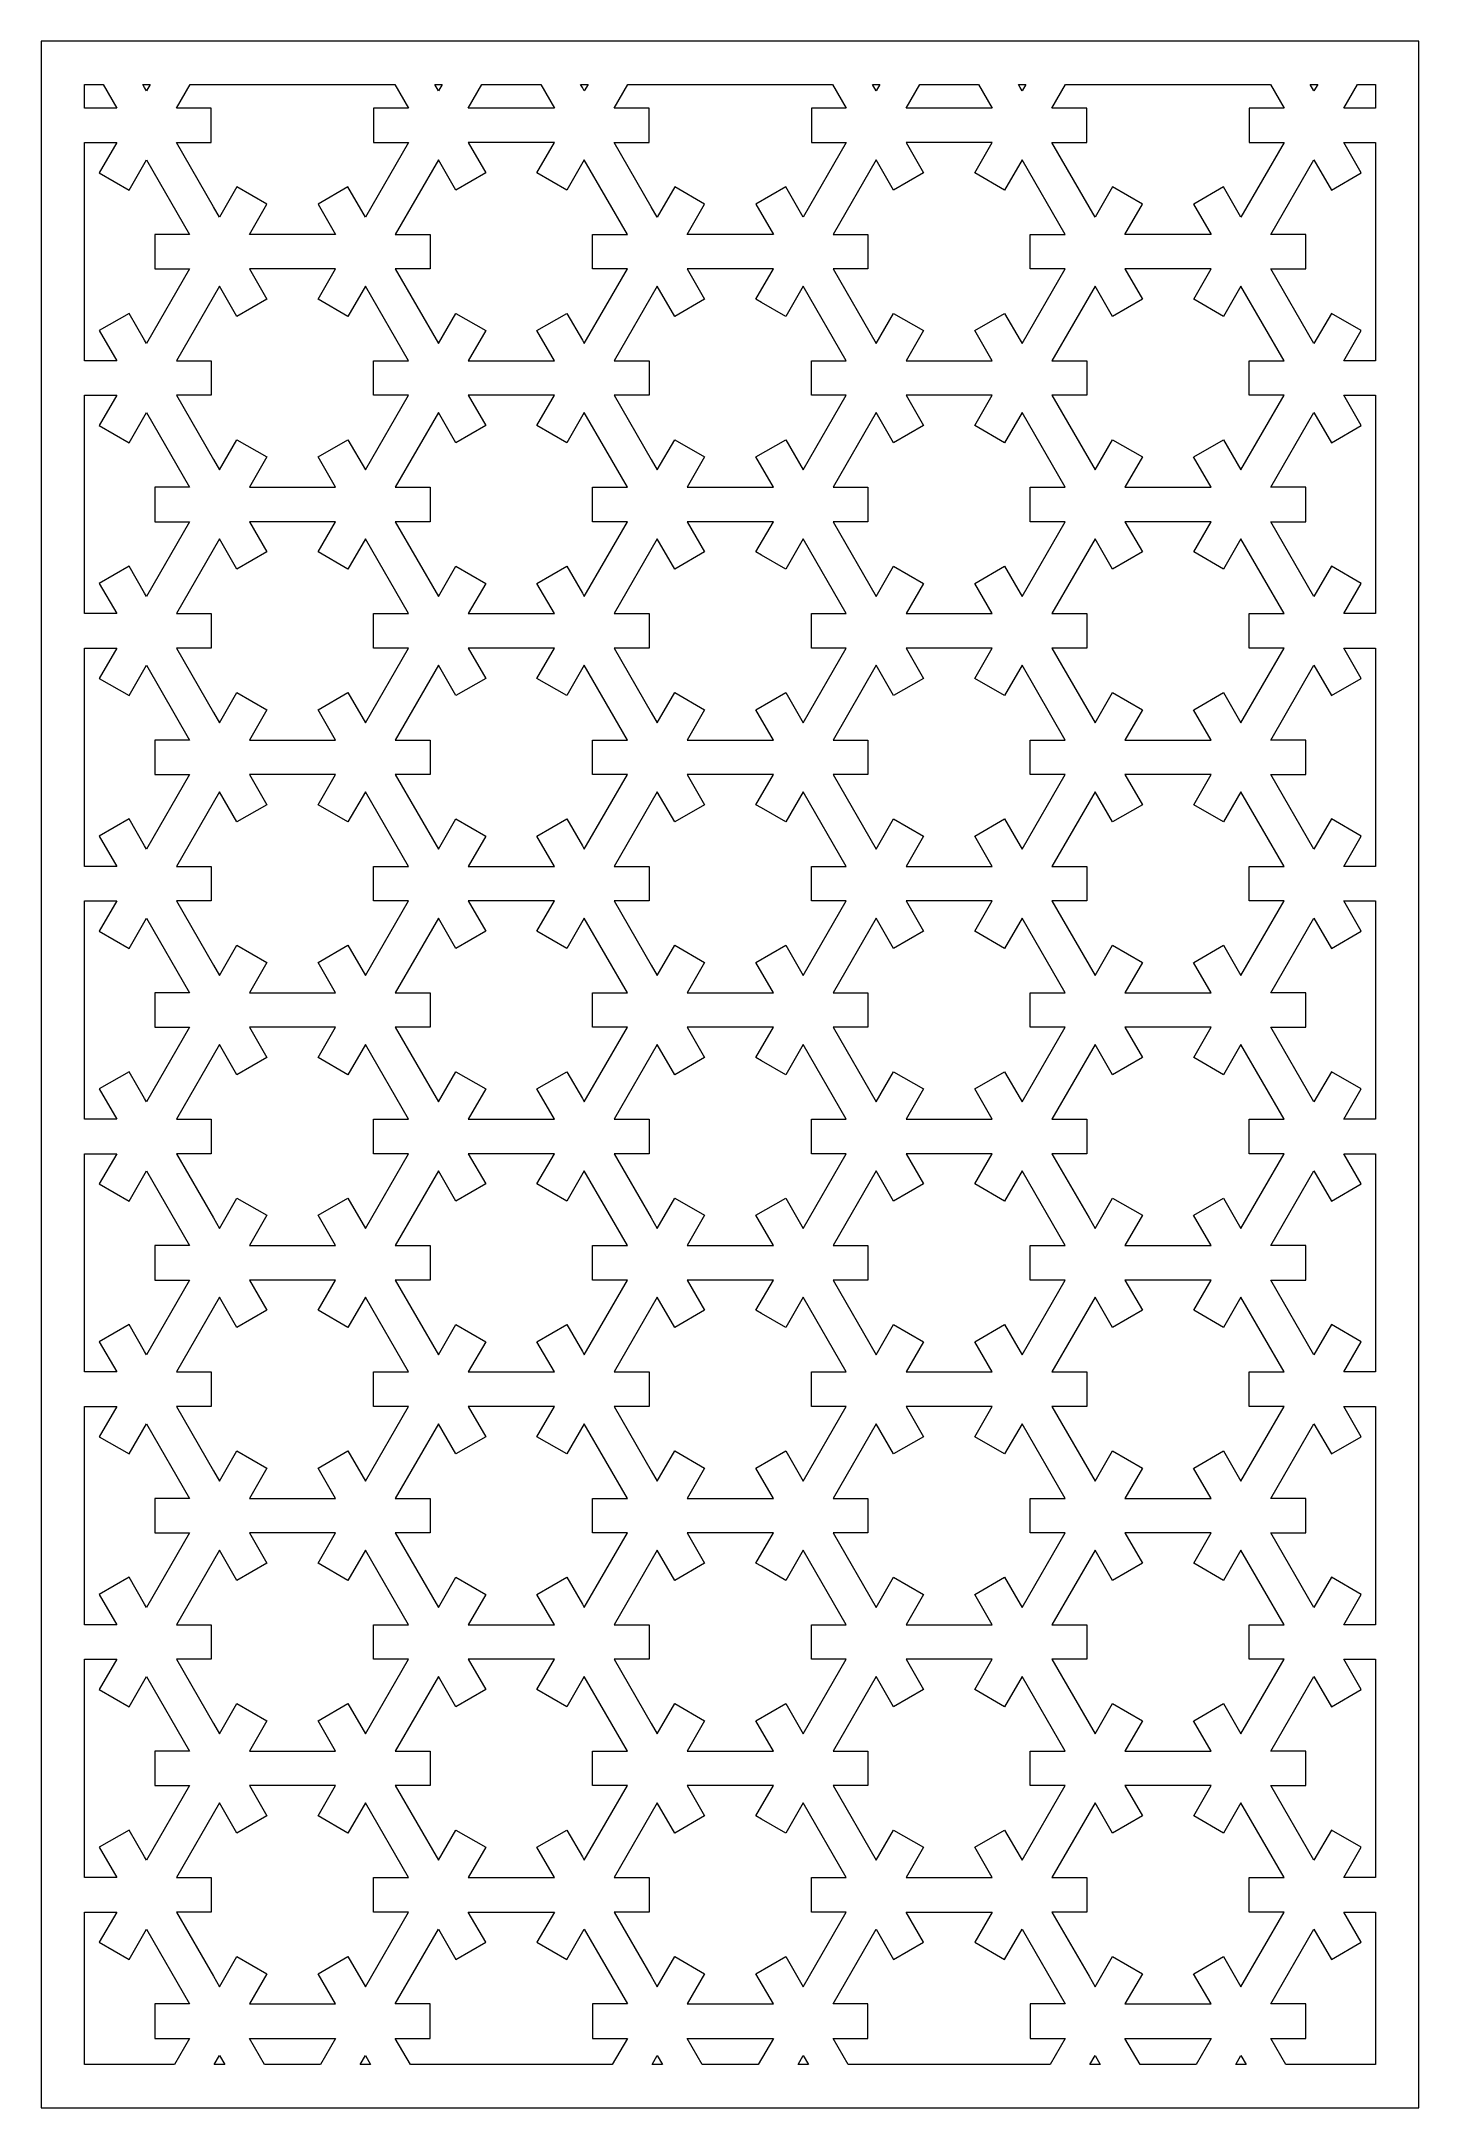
# Model space of a CAD drawing. Header units: centimetres. Extents: x -9.7 to -1.9, y -2.3 to 9.5.
import ezdxf

# ---------------------------------------------------------------- set-up
doc = ezdxf.new("R2010")
doc.units = ezdxf.units.CM
doc.header["$MEASUREMENT"] = 0
doc.layers.add('layer 1', color=7, linetype='Continuous')

msp = doc.modelspace()

# ---------------------------------------------------------------- linework, layer by layer
at = {"layer": 'layer 1', "color": 250, "lineweight": 9}
for points, knots in [([(-9.72626, -2.30372), (-9.72626, -2.30372), (-9.72626, 9.5), (-9.72626, 9.5), (-9.72626, 9.5), (-9.72626, 9.5), (-1.8571, 9.5), (-1.8571, 9.5), (-1.8571, 9.5), (-1.8571, 9.5), (-1.8571, -2.30372), (-1.8571, -2.30372), (-1.8571, -2.30372), (-1.8571, -2.30372), (-9.72626, -2.30372), (-9.72626, -2.30372)], [0, 0, 0, 0, 0.2, 0.2, 0.2, 0.2, 0.4, 0.4, 0.4, 0.4, 0.6, 0.6, 0.6, 0.6, 1, 1, 1, 1]), ([(-9.48031, 9.11886), (-9.48031, 9.11886), (-9.48031, 9.11886), (-9.48031, 9.11886), (-9.48031, 9.11886), (-9.48031, 9.11886), (-9.29568, 9.11886), (-9.29568, 9.11886), (-9.29568, 9.11886), (-9.29568, 9.11886), (-9.37379, 9.25409), (-9.37379, 9.25409), (-9.37379, 9.25409), (-9.37379, 9.25409), (-9.48031, 9.25409), (-9.48031, 9.25409), (-9.48031, 9.25409), (-9.48031, 9.25409), (-9.48031, 9.11886), (-9.48031, 9.11886)], [0, 0, 0, 0, 0.16666667, 0.16666667, 0.16666667, 0.16666667, 0.33333333, 0.33333333, 0.33333333, 0.33333333, 0.5, 0.5, 0.5, 0.5, 0.66666667, 0.66666667, 0.66666667, 0.66666667, 1, 1, 1, 1]), ([(-9.14639, 9.25409), (-9.14639, 9.25409), (-9.14639, 9.25409), (-9.14639, 9.25409), (-9.14639, 9.25409), (-9.14639, 9.25409), (-9.13624, 9.23644), (-9.13624, 9.23644), (-9.13624, 9.23644), (-9.13624, 9.23644), (-9.1252, 9.21731), (-9.1252, 9.21731), (-9.1252, 9.21731), (-9.1252, 9.21731), (-9.10398, 9.25409), (-9.10398, 9.25409), (-9.10398, 9.25409), (-9.10398, 9.25409), (-9.14639, 9.25409), (-9.14639, 9.25409)], [0, 0, 0, 0, 0.16666667, 0.16666667, 0.16666667, 0.16666667, 0.33333333, 0.33333333, 0.33333333, 0.33333333, 0.5, 0.5, 0.5, 0.5, 0.66666667, 0.66666667, 0.66666667, 0.66666667, 1, 1, 1, 1]), ([(-8.87658, 9.25409), (-8.87658, 9.25409), (-8.87658, 9.25409), (-8.87658, 9.25409), (-8.87658, 9.25409), (-8.87658, 9.25409), (-8.95464, 9.11886), (-8.95464, 9.11886), (-8.95464, 9.11886), (-8.95464, 9.11886), (-8.75507, 9.11886), (-8.75507, 9.11886), (-8.75507, 9.11886), (-8.75507, 9.11886), (-8.75507, 9.11883), (-8.75507, 9.11883), (-8.75507, 9.11883), (-8.75507, 9.11883), (-8.75507, 8.92196), (-8.75507, 8.92196), (-8.75507, 8.92196), (-8.75507, 8.92196), (-8.75507, 8.92193), (-8.75507, 8.92193), (-8.75507, 8.92193), (-8.75507, 8.92193), (-8.95464, 8.92193), (-8.95464, 8.92193), (-8.95464, 8.92193), (-8.95464, 8.92193), (-8.74266, 8.55472), (-8.74266, 8.55472), (-8.74266, 8.55472), (-8.74266, 8.55472), (-8.70835, 8.49531), (-8.70835, 8.49531), (-8.70835, 8.49531), (-8.70835, 8.49531), (-8.60855, 8.66819), (-8.60855, 8.66819), (-8.60855, 8.66819), (-8.60855, 8.66819), (-8.43802, 8.56975), (-8.43802, 8.56975), (-8.43802, 8.56975), (-8.43802, 8.56975), (-8.43802, 8.56971), (-8.43802, 8.56971), (-8.43802, 8.56971), (-8.43802, 8.56971), (-8.53779, 8.39688), (-8.53779, 8.39688), (-8.53779, 8.39688), (-8.53779, 8.39688), (-8.04519, 8.39688), (-8.04519, 8.39688), (-8.04519, 8.39688), (-8.04519, 8.39688), (-8.14492, 8.56971), (-8.14492, 8.56971), (-8.14492, 8.56971), (-8.14492, 8.56971), (-8.14492, 8.56972), (-8.14492, 8.56972), (-8.14492, 8.56972), (-8.14492, 8.56972), (-8.14492, 8.56975), (-8.14492, 8.56975), (-8.14492, 8.56975), (-8.14492, 8.56975), (-7.97443, 8.6682), (-7.97443, 8.6682), (-7.97443, 8.6682), (-7.97443, 8.6682), (-7.87461, 8.49531), (-7.87461, 8.49531), (-7.87461, 8.49531), (-7.87461, 8.49531), (-7.62832, 8.92193), (-7.62832, 8.92193), (-7.62832, 8.92193), (-7.62832, 8.92193), (-7.8279, 8.92193), (-7.8279, 8.92193), (-7.8279, 8.92193), (-7.8279, 8.92193), (-7.8279, 8.92196), (-7.8279, 8.92196), (-7.8279, 8.92196), (-7.8279, 8.92196), (-7.8279, 9.11883), (-7.8279, 9.11883), (-7.8279, 9.11883), (-7.8279, 9.11883), (-7.8279, 9.11886), (-7.8279, 9.11886), (-7.8279, 9.11886), (-7.8279, 9.11886), (-7.62832, 9.11886), (-7.62832, 9.11886), (-7.62832, 9.11886), (-7.62832, 9.11886), (-7.70638, 9.25409), (-7.70638, 9.25409), (-7.70638, 9.25409), (-7.70638, 9.25409), (-8.87658, 9.25409), (-8.87658, 9.25409)], [0, 0, 0, 0, 0.03571429, 0.03571429, 0.03571429, 0.03571429, 0.07142857, 0.07142857, 0.07142857, 0.07142857, 0.10714286, 0.10714286, 0.10714286, 0.10714286, 0.14285714, 0.14285714, 0.14285714, 0.14285714, 0.17857143, 0.17857143, 0.17857143, 0.17857143, 0.21428571, 0.21428571, 0.21428571, 0.21428571, 0.25, 0.25, 0.25, 0.25, 0.28571429, 0.28571429, 0.28571429, 0.28571429, 0.32142857, 0.32142857, 0.32142857, 0.32142857, 0.35714286, 0.35714286, 0.35714286, 0.35714286, 0.39285714, 0.39285714, 0.39285714, 0.39285714, 0.42857143, 0.42857143, 0.42857143, 0.42857143, 0.46428571, 0.46428571, 0.46428571, 0.46428571, 0.5, 0.5, 0.5, 0.5, 0.53571429, 0.53571429, 0.53571429, 0.53571429, 0.57142857, 0.57142857, 0.57142857, 0.57142857, 0.60714286, 0.60714286, 0.60714286, 0.60714286, 0.64285714, 0.64285714, 0.64285714, 0.64285714, 0.67857143, 0.67857143, 0.67857143, 0.67857143, 0.71428571, 0.71428571, 0.71428571, 0.71428571, 0.75, 0.75, 0.75, 0.75, 0.78571429, 0.78571429, 0.78571429, 0.78571429, 0.82142857, 0.82142857, 0.82142857, 0.82142857, 0.85714286, 0.85714286, 0.85714286, 0.85714286, 0.89285714, 0.89285714, 0.89285714, 0.89285714, 0.92857143, 0.92857143, 0.92857143, 0.92857143, 1, 1, 1, 1]), ([(-7.47898, 9.25409), (-7.47898, 9.25409), (-7.47898, 9.25409), (-7.47898, 9.25409), (-7.47898, 9.25409), (-7.47898, 9.25409), (-7.45776, 9.21732), (-7.45776, 9.21732), (-7.45776, 9.21732), (-7.45776, 9.21732), (-7.43654, 9.25409), (-7.43654, 9.25409), (-7.43654, 9.25409), (-7.43654, 9.25409), (-7.47898, 9.25409), (-7.47898, 9.25409)], [0, 0, 0, 0, 0.2, 0.2, 0.2, 0.2, 0.4, 0.4, 0.4, 0.4, 0.6, 0.6, 0.6, 0.6, 1, 1, 1, 1]), ([(-7.20916, 9.25409), (-7.20916, 9.25409), (-7.20916, 9.25409), (-7.20916, 9.25409), (-7.20916, 9.25409), (-7.20916, 9.25409), (-7.28726, 9.11887), (-7.28726, 9.11887), (-7.28726, 9.11887), (-7.28726, 9.11887), (-6.79457, 9.11887), (-6.79457, 9.11887), (-6.79457, 9.11887), (-6.79457, 9.11887), (-6.87266, 9.25409), (-6.87266, 9.25409), (-6.87266, 9.25409), (-6.87266, 9.25409), (-7.20916, 9.25409), (-7.20916, 9.25409)], [0, 0, 0, 0, 0.16666667, 0.16666667, 0.16666667, 0.16666667, 0.33333333, 0.33333333, 0.33333333, 0.33333333, 0.5, 0.5, 0.5, 0.5, 0.66666667, 0.66666667, 0.66666667, 0.66666667, 1, 1, 1, 1]), ([(-6.64528, 9.25409), (-6.64528, 9.25409), (-6.64528, 9.25409), (-6.64528, 9.25409), (-6.64528, 9.25409), (-6.64528, 9.25409), (-6.63508, 9.23644), (-6.63508, 9.23644), (-6.63508, 9.23644), (-6.63508, 9.23644), (-6.62404, 9.21731), (-6.62404, 9.21731), (-6.62404, 9.21731), (-6.62404, 9.21731), (-6.60282, 9.25409), (-6.60282, 9.25409), (-6.60282, 9.25409), (-6.60282, 9.25409), (-6.64528, 9.25409), (-6.64528, 9.25409)], [0, 0, 0, 0, 0.16666667, 0.16666667, 0.16666667, 0.16666667, 0.33333333, 0.33333333, 0.33333333, 0.33333333, 0.5, 0.5, 0.5, 0.5, 0.66666667, 0.66666667, 0.66666667, 0.66666667, 1, 1, 1, 1]), ([(-6.37542, 9.25409), (-6.37542, 9.25409), (-6.37542, 9.25409), (-6.37542, 9.25409), (-6.37542, 9.25409), (-6.37542, 9.25409), (-6.45351, 9.11887), (-6.45351, 9.11887), (-6.45351, 9.11887), (-6.45351, 9.11887), (-6.25393, 9.11887), (-6.25393, 9.11887), (-6.25393, 9.11887), (-6.25393, 9.11887), (-6.25393, 9.11883), (-6.25393, 9.11883), (-6.25393, 9.11883), (-6.25393, 9.11883), (-6.25393, 8.92198), (-6.25393, 8.92198), (-6.25393, 8.92198), (-6.25393, 8.92198), (-6.25393, 8.92193), (-6.25393, 8.92193), (-6.25393, 8.92193), (-6.25393, 8.92193), (-6.45351, 8.92193), (-6.45351, 8.92193), (-6.45351, 8.92193), (-6.45351, 8.92193), (-6.2415, 8.55472), (-6.2415, 8.55472), (-6.2415, 8.55472), (-6.2415, 8.55472), (-6.20719, 8.49531), (-6.20719, 8.49531), (-6.20719, 8.49531), (-6.20719, 8.49531), (-6.1074, 8.6682), (-6.1074, 8.6682), (-6.1074, 8.6682), (-6.1074, 8.6682), (-5.93688, 8.56975), (-5.93688, 8.56975), (-5.93688, 8.56975), (-5.93688, 8.56975), (-5.93688, 8.56971), (-5.93688, 8.56971), (-5.93688, 8.56971), (-5.93688, 8.56971), (-6.03664, 8.39688), (-6.03664, 8.39688), (-6.03664, 8.39688), (-6.03664, 8.39688), (-5.54401, 8.39688), (-5.54401, 8.39688), (-5.54401, 8.39688), (-5.54401, 8.39688), (-5.6438, 8.56971), (-5.6438, 8.56971), (-5.6438, 8.56971), (-5.6438, 8.56971), (-5.64378, 8.56972), (-5.64378, 8.56972), (-5.64378, 8.56972), (-5.64378, 8.56972), (-5.6438, 8.56975), (-5.6438, 8.56975), (-5.6438, 8.56975), (-5.6438, 8.56975), (-5.47328, 8.6682), (-5.47328, 8.6682), (-5.47328, 8.6682), (-5.47328, 8.6682), (-5.37347, 8.49531), (-5.37347, 8.49531), (-5.37347, 8.49531), (-5.37347, 8.49531), (-5.12716, 8.92193), (-5.12716, 8.92193), (-5.12716, 8.92193), (-5.12716, 8.92193), (-5.32674, 8.92193), (-5.32674, 8.92193), (-5.32674, 8.92193), (-5.32674, 8.92193), (-5.32674, 8.92196), (-5.32674, 8.92196), (-5.32674, 8.92196), (-5.32674, 8.92196), (-5.32674, 9.11883), (-5.32674, 9.11883), (-5.32674, 9.11883), (-5.32674, 9.11883), (-5.32674, 9.11886), (-5.32674, 9.11886), (-5.32674, 9.11886), (-5.32674, 9.11886), (-5.12716, 9.11886), (-5.12716, 9.11886), (-5.12716, 9.11886), (-5.12716, 9.11886), (-5.20522, 9.25409), (-5.20522, 9.25409), (-5.20522, 9.25409), (-5.20522, 9.25409), (-6.37542, 9.25409), (-6.37542, 9.25409)], [0, 0, 0, 0, 0.03571429, 0.03571429, 0.03571429, 0.03571429, 0.07142857, 0.07142857, 0.07142857, 0.07142857, 0.10714286, 0.10714286, 0.10714286, 0.10714286, 0.14285714, 0.14285714, 0.14285714, 0.14285714, 0.17857143, 0.17857143, 0.17857143, 0.17857143, 0.21428571, 0.21428571, 0.21428571, 0.21428571, 0.25, 0.25, 0.25, 0.25, 0.28571429, 0.28571429, 0.28571429, 0.28571429, 0.32142857, 0.32142857, 0.32142857, 0.32142857, 0.35714286, 0.35714286, 0.35714286, 0.35714286, 0.39285714, 0.39285714, 0.39285714, 0.39285714, 0.42857143, 0.42857143, 0.42857143, 0.42857143, 0.46428571, 0.46428571, 0.46428571, 0.46428571, 0.5, 0.5, 0.5, 0.5, 0.53571429, 0.53571429, 0.53571429, 0.53571429, 0.57142857, 0.57142857, 0.57142857, 0.57142857, 0.60714286, 0.60714286, 0.60714286, 0.60714286, 0.64285714, 0.64285714, 0.64285714, 0.64285714, 0.67857143, 0.67857143, 0.67857143, 0.67857143, 0.71428571, 0.71428571, 0.71428571, 0.71428571, 0.75, 0.75, 0.75, 0.75, 0.78571429, 0.78571429, 0.78571429, 0.78571429, 0.82142857, 0.82142857, 0.82142857, 0.82142857, 0.85714286, 0.85714286, 0.85714286, 0.85714286, 0.89285714, 0.89285714, 0.89285714, 0.89285714, 0.92857143, 0.92857143, 0.92857143, 0.92857143, 1, 1, 1, 1]), ([(-4.97782, 9.25409), (-4.97782, 9.25409), (-4.97782, 9.25409), (-4.97782, 9.25409), (-4.97782, 9.25409), (-4.97782, 9.25409), (-4.9566, 9.21731), (-4.9566, 9.21731), (-4.9566, 9.21731), (-4.9566, 9.21731), (-4.93538, 9.25409), (-4.93538, 9.25409), (-4.93538, 9.25409), (-4.93538, 9.25409), (-4.97782, 9.25409), (-4.97782, 9.25409)], [0, 0, 0, 0, 0.2, 0.2, 0.2, 0.2, 0.4, 0.4, 0.4, 0.4, 0.6, 0.6, 0.6, 0.6, 1, 1, 1, 1]), ([(-4.70804, 9.25409), (-4.70804, 9.25409), (-4.70804, 9.25409), (-4.70804, 9.25409), (-4.70804, 9.25409), (-4.70804, 9.25409), (-4.78609, 9.11887), (-4.78609, 9.11887), (-4.78609, 9.11887), (-4.78609, 9.11887), (-4.29342, 9.11887), (-4.29342, 9.11887), (-4.29342, 9.11887), (-4.29342, 9.11887), (-4.37148, 9.25409), (-4.37148, 9.25409), (-4.37148, 9.25409), (-4.37148, 9.25409), (-4.70804, 9.25409), (-4.70804, 9.25409)], [0, 0, 0, 0, 0.16666667, 0.16666667, 0.16666667, 0.16666667, 0.33333333, 0.33333333, 0.33333333, 0.33333333, 0.5, 0.5, 0.5, 0.5, 0.66666667, 0.66666667, 0.66666667, 0.66666667, 1, 1, 1, 1]), ([(-4.14413, 9.25409), (-4.14413, 9.25409), (-4.14413, 9.25409), (-4.14413, 9.25409), (-4.14413, 9.25409), (-4.14413, 9.25409), (-4.13394, 9.23644), (-4.13394, 9.23644), (-4.13394, 9.23644), (-4.13394, 9.23644), (-4.12291, 9.21731), (-4.12291, 9.21731), (-4.12291, 9.21731), (-4.12291, 9.21731), (-4.10167, 9.25409), (-4.10167, 9.25409), (-4.10167, 9.25409), (-4.10167, 9.25409), (-4.14413, 9.25409), (-4.14413, 9.25409)], [0, 0, 0, 0, 0.16666667, 0.16666667, 0.16666667, 0.16666667, 0.33333333, 0.33333333, 0.33333333, 0.33333333, 0.5, 0.5, 0.5, 0.5, 0.66666667, 0.66666667, 0.66666667, 0.66666667, 1, 1, 1, 1]), ([(-3.87428, 9.25409), (-3.87428, 9.25409), (-3.87428, 9.25409), (-3.87428, 9.25409), (-3.87428, 9.25409), (-3.87428, 9.25409), (-3.95235, 9.11887), (-3.95235, 9.11887), (-3.95235, 9.11887), (-3.95235, 9.11887), (-3.75278, 9.11887), (-3.75278, 9.11887), (-3.75278, 9.11887), (-3.75278, 9.11887), (-3.75278, 9.11883), (-3.75278, 9.11883), (-3.75278, 9.11883), (-3.75278, 9.11883), (-3.75278, 8.92198), (-3.75278, 8.92198), (-3.75278, 8.92198), (-3.75278, 8.92198), (-3.75278, 8.92193), (-3.75278, 8.92193), (-3.75278, 8.92193), (-3.75278, 8.92193), (-3.95235, 8.92193), (-3.95235, 8.92193), (-3.95235, 8.92193), (-3.95235, 8.92193), (-3.74034, 8.55472), (-3.74034, 8.55472), (-3.74034, 8.55472), (-3.74034, 8.55472), (-3.70604, 8.49531), (-3.70604, 8.49531), (-3.70604, 8.49531), (-3.70604, 8.49531), (-3.60624, 8.6682), (-3.60624, 8.6682), (-3.60624, 8.6682), (-3.60624, 8.6682), (-3.43567, 8.56975), (-3.43567, 8.56975), (-3.43567, 8.56975), (-3.43567, 8.56975), (-3.43573, 8.56971), (-3.43573, 8.56971), (-3.43573, 8.56971), (-3.43573, 8.56971), (-3.43567, 8.56971), (-3.43567, 8.56971), (-3.43567, 8.56971), (-3.43567, 8.56971), (-3.5355, 8.39688), (-3.5355, 8.39688), (-3.5355, 8.39688), (-3.5355, 8.39688), (-3.04287, 8.39688), (-3.04287, 8.39688), (-3.04287, 8.39688), (-3.04287, 8.39688), (-3.14265, 8.56971), (-3.14265, 8.56971), (-3.14265, 8.56971), (-3.14265, 8.56971), (-3.14262, 8.56972), (-3.14262, 8.56972), (-3.14262, 8.56972), (-3.14262, 8.56972), (-3.14262, 8.56975), (-3.14262, 8.56975), (-3.14262, 8.56975), (-3.14262, 8.56975), (-2.97212, 8.6682), (-2.97212, 8.6682), (-2.97212, 8.6682), (-2.97212, 8.6682), (-2.87231, 8.49532), (-2.87231, 8.49532), (-2.87231, 8.49532), (-2.87231, 8.49532), (-2.626, 8.92193), (-2.626, 8.92193), (-2.626, 8.92193), (-2.626, 8.92193), (-2.8256, 8.92193), (-2.8256, 8.92193), (-2.8256, 8.92193), (-2.8256, 8.92193), (-2.8256, 8.92196), (-2.8256, 8.92196), (-2.8256, 8.92196), (-2.8256, 8.92196), (-2.8256, 9.11883), (-2.8256, 9.11883), (-2.8256, 9.11883), (-2.8256, 9.11883), (-2.8256, 9.11887), (-2.8256, 9.11887), (-2.8256, 9.11887), (-2.8256, 9.11887), (-2.626, 9.11887), (-2.626, 9.11887), (-2.626, 9.11887), (-2.626, 9.11887), (-2.70409, 9.25409), (-2.70409, 9.25409), (-2.70409, 9.25409), (-2.70409, 9.25409), (-3.87428, 9.25409), (-3.87428, 9.25409)], [0, 0, 0, 0, 0.03448276, 0.03448276, 0.03448276, 0.03448276, 0.06896552, 0.06896552, 0.06896552, 0.06896552, 0.10344828, 0.10344828, 0.10344828, 0.10344828, 0.13793103, 0.13793103, 0.13793103, 0.13793103, 0.17241379, 0.17241379, 0.17241379, 0.17241379, 0.20689655, 0.20689655, 0.20689655, 0.20689655, 0.24137931, 0.24137931, 0.24137931, 0.24137931, 0.27586207, 0.27586207, 0.27586207, 0.27586207, 0.31034483, 0.31034483, 0.31034483, 0.31034483, 0.34482759, 0.34482759, 0.34482759, 0.34482759, 0.37931034, 0.37931034, 0.37931034, 0.37931034, 0.4137931, 0.4137931, 0.4137931, 0.4137931, 0.44827586, 0.44827586, 0.44827586, 0.44827586, 0.48275862, 0.48275862, 0.48275862, 0.48275862, 0.51724138, 0.51724138, 0.51724138, 0.51724138, 0.55172414, 0.55172414, 0.55172414, 0.55172414, 0.5862069, 0.5862069, 0.5862069, 0.5862069, 0.62068966, 0.62068966, 0.62068966, 0.62068966, 0.65517241, 0.65517241, 0.65517241, 0.65517241, 0.68965517, 0.68965517, 0.68965517, 0.68965517, 0.72413793, 0.72413793, 0.72413793, 0.72413793, 0.75862069, 0.75862069, 0.75862069, 0.75862069, 0.79310345, 0.79310345, 0.79310345, 0.79310345, 0.82758621, 0.82758621, 0.82758621, 0.82758621, 0.86206897, 0.86206897, 0.86206897, 0.86206897, 0.89655172, 0.89655172, 0.89655172, 0.89655172, 0.93103448, 0.93103448, 0.93103448, 0.93103448, 1, 1, 1, 1]), ([(-2.47669, 9.25409), (-2.47669, 9.25409), (-2.47669, 9.25409), (-2.47669, 9.25409), (-2.47669, 9.25409), (-2.47669, 9.25409), (-2.45547, 9.21732), (-2.45547, 9.21732), (-2.45547, 9.21732), (-2.45547, 9.21732), (-2.4342, 9.25409), (-2.4342, 9.25409), (-2.4342, 9.25409), (-2.4342, 9.25409), (-2.47669, 9.25409), (-2.47669, 9.25409)], [0, 0, 0, 0, 0.2, 0.2, 0.2, 0.2, 0.4, 0.4, 0.4, 0.4, 0.6, 0.6, 0.6, 0.6, 1, 1, 1, 1]), ([(-2.20685, 9.25409), (-2.20685, 9.25409), (-2.20685, 9.25409), (-2.20685, 9.25409), (-2.20685, 9.25409), (-2.20685, 9.25409), (-2.28491, 9.11887), (-2.28491, 9.11887), (-2.28491, 9.11887), (-2.28491, 9.11887), (-2.103, 9.11887), (-2.103, 9.11887), (-2.103, 9.11887), (-2.103, 9.11887), (-2.103, 9.25409), (-2.103, 9.25409), (-2.103, 9.25409), (-2.103, 9.25409), (-2.20685, 9.25409), (-2.20685, 9.25409)], [0, 0, 0, 0, 0.16666667, 0.16666667, 0.16666667, 0.16666667, 0.33333333, 0.33333333, 0.33333333, 0.33333333, 0.5, 0.5, 0.5, 0.5, 0.66666667, 0.66666667, 0.66666667, 0.66666667, 1, 1, 1, 1]), ([(-9.48031, 7.67486), (-9.48031, 7.67486), (-9.48031, 7.67486), (-9.48031, 7.67486), (-9.48031, 7.67486), (-9.48031, 7.67486), (-9.29568, 7.67486), (-9.29568, 7.67486), (-9.29568, 7.67486), (-9.29568, 7.67486), (-9.39551, 7.84772), (-9.39551, 7.84772), (-9.39551, 7.84772), (-9.39551, 7.84772), (-9.225, 7.94617), (-9.225, 7.94617), (-9.225, 7.94617), (-9.225, 7.94617), (-9.13624, 7.79242), (-9.13624, 7.79242), (-9.13624, 7.79242), (-9.13624, 7.79242), (-9.1252, 7.77331), (-9.1252, 7.77331), (-9.1252, 7.77331), (-9.1252, 7.77331), (-8.87886, 8.19995), (-8.87886, 8.19995), (-8.87886, 8.19995), (-8.87886, 8.19995), (-9.07846, 8.19994), (-9.07846, 8.19994), (-9.07846, 8.19994), (-9.07846, 8.19994), (-9.07846, 8.19998), (-9.07846, 8.19998), (-9.07846, 8.19998), (-9.07846, 8.19998), (-9.07846, 8.39685), (-9.07846, 8.39685), (-9.07846, 8.39685), (-9.07846, 8.39685), (-9.07846, 8.39688), (-9.07846, 8.39688), (-9.07846, 8.39688), (-9.07846, 8.39688), (-8.87886, 8.39688), (-8.87886, 8.39688), (-8.87886, 8.39688), (-8.87886, 8.39688), (-9.12517, 8.82349), (-9.12517, 8.82349), (-9.12517, 8.82349), (-9.12517, 8.82349), (-9.225, 8.65062), (-9.225, 8.65062), (-9.225, 8.65062), (-9.225, 8.65062), (-9.39554, 8.74906), (-9.39554, 8.74906), (-9.39554, 8.74906), (-9.39554, 8.74906), (-9.39551, 8.74909), (-9.39551, 8.74909), (-9.39551, 8.74909), (-9.39551, 8.74909), (-9.39551, 8.7491), (-9.39551, 8.7491), (-9.39551, 8.7491), (-9.39551, 8.7491), (-9.29575, 8.92193), (-9.29575, 8.92193), (-9.29575, 8.92193), (-9.29575, 8.92193), (-9.48031, 8.92193), (-9.48031, 8.92193), (-9.48031, 8.92193), (-9.48031, 8.92193), (-9.48031, 7.67486), (-9.48031, 7.67486)], [0, 0, 0, 0, 0.04761905, 0.04761905, 0.04761905, 0.04761905, 0.0952381, 0.0952381, 0.0952381, 0.0952381, 0.14285714, 0.14285714, 0.14285714, 0.14285714, 0.19047619, 0.19047619, 0.19047619, 0.19047619, 0.23809524, 0.23809524, 0.23809524, 0.23809524, 0.28571429, 0.28571429, 0.28571429, 0.28571429, 0.33333333, 0.33333333, 0.33333333, 0.33333333, 0.38095238, 0.38095238, 0.38095238, 0.38095238, 0.42857143, 0.42857143, 0.42857143, 0.42857143, 0.47619048, 0.47619048, 0.47619048, 0.47619048, 0.52380952, 0.52380952, 0.52380952, 0.52380952, 0.57142857, 0.57142857, 0.57142857, 0.57142857, 0.61904762, 0.61904762, 0.61904762, 0.61904762, 0.66666667, 0.66666667, 0.66666667, 0.66666667, 0.71428571, 0.71428571, 0.71428571, 0.71428571, 0.76190476, 0.76190476, 0.76190476, 0.76190476, 0.80952381, 0.80952381, 0.80952381, 0.80952381, 0.85714286, 0.85714286, 0.85714286, 0.85714286, 0.9047619, 0.9047619, 0.9047619, 0.9047619, 1, 1, 1, 1]), ([(-7.28726, 7.67487), (-7.28726, 7.67487), (-7.28726, 7.67487), (-7.28726, 7.67487), (-7.28726, 7.67487), (-7.28726, 7.67487), (-7.18745, 7.84772), (-7.18745, 7.84772), (-7.18745, 7.84772), (-7.18745, 7.84772), (-7.35796, 7.94617), (-7.35796, 7.94617), (-7.35796, 7.94617), (-7.35796, 7.94617), (-7.35799, 7.94617), (-7.35799, 7.94617), (-7.35799, 7.94617), (-7.35799, 7.94617), (-7.45776, 7.77331), (-7.45776, 7.77331), (-7.45776, 7.77331), (-7.45776, 7.77331), (-7.70408, 8.19995), (-7.70408, 8.19995), (-7.70408, 8.19995), (-7.70408, 8.19995), (-7.5045, 8.19995), (-7.5045, 8.19995), (-7.5045, 8.19995), (-7.5045, 8.19995), (-7.5045, 8.19999), (-7.5045, 8.19999), (-7.5045, 8.19999), (-7.5045, 8.19999), (-7.5045, 8.39685), (-7.5045, 8.39685), (-7.5045, 8.39685), (-7.5045, 8.39685), (-7.5045, 8.39688), (-7.5045, 8.39688), (-7.5045, 8.39688), (-7.5045, 8.39688), (-7.70408, 8.39688), (-7.70408, 8.39688), (-7.70408, 8.39688), (-7.70408, 8.39688), (-7.45778, 8.82349), (-7.45778, 8.82349), (-7.45778, 8.82349), (-7.45778, 8.82349), (-7.35799, 8.65062), (-7.35799, 8.65062), (-7.35799, 8.65062), (-7.35799, 8.65062), (-7.18745, 8.74906), (-7.18745, 8.74906), (-7.18745, 8.74906), (-7.18745, 8.74906), (-7.18745, 8.74909), (-7.18745, 8.74909), (-7.18745, 8.74909), (-7.18745, 8.74909), (-7.18745, 8.7491), (-7.18745, 8.7491), (-7.18745, 8.7491), (-7.18745, 8.7491), (-7.2872, 8.92193), (-7.2872, 8.92193), (-7.2872, 8.92193), (-7.2872, 8.92193), (-6.79457, 8.92193), (-6.79457, 8.92193), (-6.79457, 8.92193), (-6.79457, 8.92193), (-6.89438, 8.7491), (-6.89438, 8.7491), (-6.89438, 8.7491), (-6.89438, 8.7491), (-6.89438, 8.74906), (-6.89438, 8.74906), (-6.89438, 8.74906), (-6.89438, 8.74906), (-6.72384, 8.65062), (-6.72384, 8.65062), (-6.72384, 8.65062), (-6.72384, 8.65062), (-6.62404, 8.82349), (-6.62404, 8.82349), (-6.62404, 8.82349), (-6.62404, 8.82349), (-6.37775, 8.39688), (-6.37775, 8.39688), (-6.37775, 8.39688), (-6.37775, 8.39688), (-6.5773, 8.39688), (-6.5773, 8.39688), (-6.5773, 8.39688), (-6.5773, 8.39688), (-6.5773, 8.39685), (-6.5773, 8.39685), (-6.5773, 8.39685), (-6.5773, 8.39685), (-6.5773, 8.19999), (-6.5773, 8.19999), (-6.5773, 8.19999), (-6.5773, 8.19999), (-6.5773, 8.19995), (-6.5773, 8.19995), (-6.5773, 8.19995), (-6.5773, 8.19995), (-6.37775, 8.19995), (-6.37775, 8.19995), (-6.37775, 8.19995), (-6.37775, 8.19995), (-6.62404, 7.77331), (-6.62404, 7.77331), (-6.62404, 7.77331), (-6.62404, 7.77331), (-6.63508, 7.79242), (-6.63508, 7.79242), (-6.63508, 7.79242), (-6.63508, 7.79242), (-6.72384, 7.94617), (-6.72384, 7.94617), (-6.72384, 7.94617), (-6.72384, 7.94617), (-6.89438, 7.84772), (-6.89438, 7.84772), (-6.89438, 7.84772), (-6.89438, 7.84772), (-6.79457, 7.67487), (-6.79457, 7.67487), (-6.79457, 7.67487), (-6.79457, 7.67487), (-7.28726, 7.67487), (-7.28726, 7.67487)], [0, 0, 0, 0, 0.02857143, 0.02857143, 0.02857143, 0.02857143, 0.05714286, 0.05714286, 0.05714286, 0.05714286, 0.08571429, 0.08571429, 0.08571429, 0.08571429, 0.11428571, 0.11428571, 0.11428571, 0.11428571, 0.14285714, 0.14285714, 0.14285714, 0.14285714, 0.17142857, 0.17142857, 0.17142857, 0.17142857, 0.2, 0.2, 0.2, 0.2, 0.22857143, 0.22857143, 0.22857143, 0.22857143, 0.25714286, 0.25714286, 0.25714286, 0.25714286, 0.28571429, 0.28571429, 0.28571429, 0.28571429, 0.31428571, 0.31428571, 0.31428571, 0.31428571, 0.34285714, 0.34285714, 0.34285714, 0.34285714, 0.37142857, 0.37142857, 0.37142857, 0.37142857, 0.4, 0.4, 0.4, 0.4, 0.42857143, 0.42857143, 0.42857143, 0.42857143, 0.45714286, 0.45714286, 0.45714286, 0.45714286, 0.48571429, 0.48571429, 0.48571429, 0.48571429, 0.51428571, 0.51428571, 0.51428571, 0.51428571, 0.54285714, 0.54285714, 0.54285714, 0.54285714, 0.57142857, 0.57142857, 0.57142857, 0.57142857, 0.6, 0.6, 0.6, 0.6, 0.62857143, 0.62857143, 0.62857143, 0.62857143, 0.65714286, 0.65714286, 0.65714286, 0.65714286, 0.68571429, 0.68571429, 0.68571429, 0.68571429, 0.71428571, 0.71428571, 0.71428571, 0.71428571, 0.74285714, 0.74285714, 0.74285714, 0.74285714, 0.77142857, 0.77142857, 0.77142857, 0.77142857, 0.8, 0.8, 0.8, 0.8, 0.82857143, 0.82857143, 0.82857143, 0.82857143, 0.85714286, 0.85714286, 0.85714286, 0.85714286, 0.88571429, 0.88571429, 0.88571429, 0.88571429, 0.91428571, 0.91428571, 0.91428571, 0.91428571, 0.94285714, 0.94285714, 0.94285714, 0.94285714, 1, 1, 1, 1]), ([(-4.9566, 7.77331), (-4.9566, 7.77331), (-4.9566, 7.77331), (-4.9566, 7.77331), (-4.9566, 7.77331), (-4.9566, 7.77331), (-5.20294, 8.19995), (-5.20294, 8.19995), (-5.20294, 8.19995), (-5.20294, 8.19995), (-5.00334, 8.19995), (-5.00334, 8.19995), (-5.00334, 8.19995), (-5.00334, 8.19995), (-5.00334, 8.19999), (-5.00334, 8.19999), (-5.00334, 8.19999), (-5.00334, 8.19999), (-5.00334, 8.39685), (-5.00334, 8.39685), (-5.00334, 8.39685), (-5.00334, 8.39685), (-5.00334, 8.39688), (-5.00334, 8.39688), (-5.00334, 8.39688), (-5.00334, 8.39688), (-5.20294, 8.39688), (-5.20294, 8.39688), (-5.20294, 8.39688), (-5.20294, 8.39688), (-4.95663, 8.82349), (-4.95663, 8.82349), (-4.95663, 8.82349), (-4.95663, 8.82349), (-4.8568, 8.65062), (-4.8568, 8.65062), (-4.8568, 8.65062), (-4.8568, 8.65062), (-4.68629, 8.74906), (-4.68629, 8.74906), (-4.68629, 8.74906), (-4.68629, 8.74906), (-4.68632, 8.7491), (-4.68632, 8.7491), (-4.68632, 8.7491), (-4.68632, 8.7491), (-4.68629, 8.74912), (-4.68629, 8.74912), (-4.68629, 8.74912), (-4.68629, 8.74912), (-4.78607, 8.92193), (-4.78607, 8.92193), (-4.78607, 8.92193), (-4.78607, 8.92193), (-4.29344, 8.92193), (-4.29344, 8.92193), (-4.29344, 8.92193), (-4.29344, 8.92193), (-4.39321, 8.7491), (-4.39321, 8.7491), (-4.39321, 8.7491), (-4.39321, 8.7491), (-4.39319, 8.7491), (-4.39319, 8.7491), (-4.39319, 8.7491), (-4.39319, 8.7491), (-4.39321, 8.74906), (-4.39321, 8.74906), (-4.39321, 8.74906), (-4.39321, 8.74906), (-4.22271, 8.65062), (-4.22271, 8.65062), (-4.22271, 8.65062), (-4.22271, 8.65062), (-4.12288, 8.82349), (-4.12288, 8.82349), (-4.12288, 8.82349), (-4.12288, 8.82349), (-3.87656, 8.39688), (-3.87656, 8.39688), (-3.87656, 8.39688), (-3.87656, 8.39688), (-4.07616, 8.39688), (-4.07616, 8.39688), (-4.07616, 8.39688), (-4.07616, 8.39688), (-4.07616, 8.39685), (-4.07616, 8.39685), (-4.07616, 8.39685), (-4.07616, 8.39685), (-4.07616, 8.19999), (-4.07616, 8.19999), (-4.07616, 8.19999), (-4.07616, 8.19999), (-4.07616, 8.19995), (-4.07616, 8.19995), (-4.07616, 8.19995), (-4.07616, 8.19995), (-3.87656, 8.19995), (-3.87656, 8.19995), (-3.87656, 8.19995), (-3.87656, 8.19995), (-4.12291, 7.77331), (-4.12291, 7.77331), (-4.12291, 7.77331), (-4.12291, 7.77331), (-4.13394, 7.79242), (-4.13394, 7.79242), (-4.13394, 7.79242), (-4.13394, 7.79242), (-4.22271, 7.94617), (-4.22271, 7.94617), (-4.22271, 7.94617), (-4.22271, 7.94617), (-4.39321, 7.84772), (-4.39321, 7.84772), (-4.39321, 7.84772), (-4.39321, 7.84772), (-4.29342, 7.67487), (-4.29342, 7.67487), (-4.29342, 7.67487), (-4.29342, 7.67487), (-4.78609, 7.67487), (-4.78609, 7.67487), (-4.78609, 7.67487), (-4.78609, 7.67487), (-4.68629, 7.84772), (-4.68629, 7.84772), (-4.68629, 7.84772), (-4.68629, 7.84772), (-4.8568, 7.94617), (-4.8568, 7.94617), (-4.8568, 7.94617), (-4.8568, 7.94617), (-4.9566, 7.77331), (-4.9566, 7.77331)], [0, 0, 0, 0, 0.02857143, 0.02857143, 0.02857143, 0.02857143, 0.05714286, 0.05714286, 0.05714286, 0.05714286, 0.08571429, 0.08571429, 0.08571429, 0.08571429, 0.11428571, 0.11428571, 0.11428571, 0.11428571, 0.14285714, 0.14285714, 0.14285714, 0.14285714, 0.17142857, 0.17142857, 0.17142857, 0.17142857, 0.2, 0.2, 0.2, 0.2, 0.22857143, 0.22857143, 0.22857143, 0.22857143, 0.25714286, 0.25714286, 0.25714286, 0.25714286, 0.28571429, 0.28571429, 0.28571429, 0.28571429, 0.31428571, 0.31428571, 0.31428571, 0.31428571, 0.34285714, 0.34285714, 0.34285714, 0.34285714, 0.37142857, 0.37142857, 0.37142857, 0.37142857, 0.4, 0.4, 0.4, 0.4, 0.42857143, 0.42857143, 0.42857143, 0.42857143, 0.45714286, 0.45714286, 0.45714286, 0.45714286, 0.48571429, 0.48571429, 0.48571429, 0.48571429, 0.51428571, 0.51428571, 0.51428571, 0.51428571, 0.54285714, 0.54285714, 0.54285714, 0.54285714, 0.57142857, 0.57142857, 0.57142857, 0.57142857, 0.6, 0.6, 0.6, 0.6, 0.62857143, 0.62857143, 0.62857143, 0.62857143, 0.65714286, 0.65714286, 0.65714286, 0.65714286, 0.68571429, 0.68571429, 0.68571429, 0.68571429, 0.71428571, 0.71428571, 0.71428571, 0.71428571, 0.74285714, 0.74285714, 0.74285714, 0.74285714, 0.77142857, 0.77142857, 0.77142857, 0.77142857, 0.8, 0.8, 0.8, 0.8, 0.82857143, 0.82857143, 0.82857143, 0.82857143, 0.85714286, 0.85714286, 0.85714286, 0.85714286, 0.88571429, 0.88571429, 0.88571429, 0.88571429, 0.91428571, 0.91428571, 0.91428571, 0.91428571, 0.94285714, 0.94285714, 0.94285714, 0.94285714, 1, 1, 1, 1]), ([(-2.103, 8.92193), (-2.103, 8.92193), (-2.103, 8.92193), (-2.103, 8.92193), (-2.103, 8.92193), (-2.103, 8.92193), (-2.28491, 8.92193), (-2.28491, 8.92193), (-2.28491, 8.92193), (-2.28491, 8.92193), (-2.18514, 8.74912), (-2.18514, 8.74912), (-2.18514, 8.74912), (-2.18514, 8.74912), (-2.18516, 8.7491), (-2.18516, 8.7491), (-2.18516, 8.7491), (-2.18516, 8.7491), (-2.18514, 8.74907), (-2.18514, 8.74907), (-2.18514, 8.74907), (-2.18514, 8.74907), (-2.35566, 8.65062), (-2.35566, 8.65062), (-2.35566, 8.65062), (-2.35566, 8.65062), (-2.45547, 8.82349), (-2.45547, 8.82349), (-2.45547, 8.82349), (-2.45547, 8.82349), (-2.70173, 8.39688), (-2.70173, 8.39688), (-2.70173, 8.39688), (-2.70173, 8.39688), (-2.50221, 8.39688), (-2.50221, 8.39688), (-2.50221, 8.39688), (-2.50221, 8.39688), (-2.50221, 8.39685), (-2.50221, 8.39685), (-2.50221, 8.39685), (-2.50221, 8.39685), (-2.50221, 8.19999), (-2.50221, 8.19999), (-2.50221, 8.19999), (-2.50221, 8.19999), (-2.50221, 8.19995), (-2.50221, 8.19995), (-2.50221, 8.19995), (-2.50221, 8.19995), (-2.70173, 8.19995), (-2.70173, 8.19995), (-2.70173, 8.19995), (-2.70173, 8.19995), (-2.45547, 7.77331), (-2.45547, 7.77331), (-2.45547, 7.77331), (-2.45547, 7.77331), (-2.35566, 7.94617), (-2.35566, 7.94617), (-2.35566, 7.94617), (-2.35566, 7.94617), (-2.18514, 7.84772), (-2.18514, 7.84772), (-2.18514, 7.84772), (-2.18514, 7.84772), (-2.28491, 7.67487), (-2.28491, 7.67487), (-2.28491, 7.67487), (-2.28491, 7.67487), (-2.103, 7.67487), (-2.103, 7.67487), (-2.103, 7.67487), (-2.103, 7.67487), (-2.103, 8.92193), (-2.103, 8.92193)], [0, 0, 0, 0, 0.05, 0.05, 0.05, 0.05, 0.1, 0.1, 0.1, 0.1, 0.15, 0.15, 0.15, 0.15, 0.2, 0.2, 0.2, 0.2, 0.25, 0.25, 0.25, 0.25, 0.3, 0.3, 0.3, 0.3, 0.35, 0.35, 0.35, 0.35, 0.4, 0.4, 0.4, 0.4, 0.45, 0.45, 0.45, 0.45, 0.5, 0.5, 0.5, 0.5, 0.55, 0.55, 0.55, 0.55, 0.6, 0.6, 0.6, 0.6, 0.65, 0.65, 0.65, 0.65, 0.7, 0.7, 0.7, 0.7, 0.75, 0.75, 0.75, 0.75, 0.8, 0.8, 0.8, 0.8, 0.85, 0.85, 0.85, 0.85, 0.9, 0.9, 0.9, 0.9, 1, 1, 1, 1]), ([(-8.14492, 8.02709), (-8.14492, 8.02709), (-8.14492, 8.02709), (-8.14492, 8.02709), (-8.14492, 8.02709), (-8.14492, 8.02709), (-7.97443, 7.92863), (-7.97443, 7.92863), (-7.97443, 7.92863), (-7.97443, 7.92863), (-7.9744, 7.92863), (-7.9744, 7.92863), (-7.9744, 7.92863), (-7.9744, 7.92863), (-7.87461, 8.1015), (-7.87461, 8.1015), (-7.87461, 8.1015), (-7.87461, 8.1015), (-7.62832, 7.67486), (-7.62832, 7.67486), (-7.62832, 7.67486), (-7.62832, 7.67486), (-7.8279, 7.67486), (-7.8279, 7.67486), (-7.8279, 7.67486), (-7.8279, 7.67486), (-7.8279, 7.67481), (-7.8279, 7.67481), (-7.8279, 7.67481), (-7.8279, 7.67481), (-7.8279, 7.47797), (-7.8279, 7.47797), (-7.8279, 7.47797), (-7.8279, 7.47797), (-7.8279, 7.47792), (-7.8279, 7.47792), (-7.8279, 7.47792), (-7.8279, 7.47792), (-7.62832, 7.47792), (-7.62832, 7.47792), (-7.62832, 7.47792), (-7.62832, 7.47792), (-7.87461, 7.05131), (-7.87461, 7.05131), (-7.87461, 7.05131), (-7.87461, 7.05131), (-7.97443, 7.22419), (-7.97443, 7.22419), (-7.97443, 7.22419), (-7.97443, 7.22419), (-8.14492, 7.12573), (-8.14492, 7.12573), (-8.14492, 7.12573), (-8.14492, 7.12573), (-8.14492, 7.12572), (-8.14492, 7.12572), (-8.14492, 7.12572), (-8.14492, 7.12572), (-8.14492, 7.12569), (-8.14492, 7.12569), (-8.14492, 7.12569), (-8.14492, 7.12569), (-8.04519, 6.95289), (-8.04519, 6.95289), (-8.04519, 6.95289), (-8.04519, 6.95289), (-8.53779, 6.95289), (-8.53779, 6.95289), (-8.53779, 6.95289), (-8.53779, 6.95289), (-8.43802, 7.12569), (-8.43802, 7.12569), (-8.43802, 7.12569), (-8.43802, 7.12569), (-8.43802, 7.12571), (-8.43802, 7.12571), (-8.43802, 7.12571), (-8.43802, 7.12571), (-8.43802, 7.12573), (-8.43802, 7.12573), (-8.43802, 7.12573), (-8.43802, 7.12573), (-8.60855, 7.22419), (-8.60855, 7.22419), (-8.60855, 7.22419), (-8.60855, 7.22419), (-8.70835, 7.05131), (-8.70835, 7.05131), (-8.70835, 7.05131), (-8.70835, 7.05131), (-8.74266, 7.11072), (-8.74266, 7.11072), (-8.74266, 7.11072), (-8.74266, 7.11072), (-8.95464, 7.47792), (-8.95464, 7.47792), (-8.95464, 7.47792), (-8.95464, 7.47792), (-8.75507, 7.47792), (-8.75507, 7.47792), (-8.75507, 7.47792), (-8.75507, 7.47792), (-8.75507, 7.47797), (-8.75507, 7.47797), (-8.75507, 7.47797), (-8.75507, 7.47797), (-8.75507, 7.67481), (-8.75507, 7.67481), (-8.75507, 7.67481), (-8.75507, 7.67481), (-8.75507, 7.67486), (-8.75507, 7.67486), (-8.75507, 7.67486), (-8.75507, 7.67486), (-8.95464, 7.67486), (-8.95464, 7.67486), (-8.95464, 7.67486), (-8.95464, 7.67486), (-8.70835, 8.1015), (-8.70835, 8.1015), (-8.70835, 8.1015), (-8.70835, 8.1015), (-8.60855, 7.92863), (-8.60855, 7.92863), (-8.60855, 7.92863), (-8.60855, 7.92863), (-8.43802, 8.02709), (-8.43802, 8.02709), (-8.43802, 8.02709), (-8.43802, 8.02709), (-8.53782, 8.19994), (-8.53782, 8.19994), (-8.53782, 8.19994), (-8.53782, 8.19994), (-8.04514, 8.19995), (-8.04514, 8.19995), (-8.04514, 8.19995), (-8.04514, 8.19995), (-8.14492, 8.02709), (-8.14492, 8.02709)], [0, 0, 0, 0, 0.02777778, 0.02777778, 0.02777778, 0.02777778, 0.05555556, 0.05555556, 0.05555556, 0.05555556, 0.08333333, 0.08333333, 0.08333333, 0.08333333, 0.11111111, 0.11111111, 0.11111111, 0.11111111, 0.13888889, 0.13888889, 0.13888889, 0.13888889, 0.16666667, 0.16666667, 0.16666667, 0.16666667, 0.19444444, 0.19444444, 0.19444444, 0.19444444, 0.22222222, 0.22222222, 0.22222222, 0.22222222, 0.25, 0.25, 0.25, 0.25, 0.27777778, 0.27777778, 0.27777778, 0.27777778, 0.30555556, 0.30555556, 0.30555556, 0.30555556, 0.33333333, 0.33333333, 0.33333333, 0.33333333, 0.36111111, 0.36111111, 0.36111111, 0.36111111, 0.38888889, 0.38888889, 0.38888889, 0.38888889, 0.41666667, 0.41666667, 0.41666667, 0.41666667, 0.44444444, 0.44444444, 0.44444444, 0.44444444, 0.47222222, 0.47222222, 0.47222222, 0.47222222, 0.5, 0.5, 0.5, 0.5, 0.52777778, 0.52777778, 0.52777778, 0.52777778, 0.55555556, 0.55555556, 0.55555556, 0.55555556, 0.58333333, 0.58333333, 0.58333333, 0.58333333, 0.61111111, 0.61111111, 0.61111111, 0.61111111, 0.63888889, 0.63888889, 0.63888889, 0.63888889, 0.66666667, 0.66666667, 0.66666667, 0.66666667, 0.69444444, 0.69444444, 0.69444444, 0.69444444, 0.72222222, 0.72222222, 0.72222222, 0.72222222, 0.75, 0.75, 0.75, 0.75, 0.77777778, 0.77777778, 0.77777778, 0.77777778, 0.80555556, 0.80555556, 0.80555556, 0.80555556, 0.83333333, 0.83333333, 0.83333333, 0.83333333, 0.86111111, 0.86111111, 0.86111111, 0.86111111, 0.88888889, 0.88888889, 0.88888889, 0.88888889, 0.91666667, 0.91666667, 0.91666667, 0.91666667, 0.94444444, 0.94444444, 0.94444444, 0.94444444, 1, 1, 1, 1]), ([(-5.61183, 8.00864), (-5.61183, 8.00864), (-5.61183, 8.00864), (-5.61183, 8.00864), (-5.61183, 8.00864), (-5.61183, 8.00864), (-5.47328, 7.92863), (-5.47328, 7.92863), (-5.47328, 7.92863), (-5.47328, 7.92863), (-5.37347, 8.1015), (-5.37347, 8.1015), (-5.37347, 8.1015), (-5.37347, 8.1015), (-5.12716, 7.67486), (-5.12716, 7.67486), (-5.12716, 7.67486), (-5.12716, 7.67486), (-5.32674, 7.67486), (-5.32674, 7.67486), (-5.32674, 7.67486), (-5.32674, 7.67486), (-5.32674, 7.67481), (-5.32674, 7.67481), (-5.32674, 7.67481), (-5.32674, 7.67481), (-5.32674, 7.47797), (-5.32674, 7.47797), (-5.32674, 7.47797), (-5.32674, 7.47797), (-5.32674, 7.47792), (-5.32674, 7.47792), (-5.32674, 7.47792), (-5.32674, 7.47792), (-5.12716, 7.47792), (-5.12716, 7.47792), (-5.12716, 7.47792), (-5.12716, 7.47792), (-5.37347, 7.05131), (-5.37347, 7.05131), (-5.37347, 7.05131), (-5.37347, 7.05131), (-5.47328, 7.22419), (-5.47328, 7.22419), (-5.47328, 7.22419), (-5.47328, 7.22419), (-5.6438, 7.12574), (-5.6438, 7.12574), (-5.6438, 7.12574), (-5.6438, 7.12574), (-5.64378, 7.12571), (-5.64378, 7.12571), (-5.64378, 7.12571), (-5.64378, 7.12571), (-5.6438, 7.12569), (-5.6438, 7.12569), (-5.6438, 7.12569), (-5.6438, 7.12569), (-5.54401, 6.95289), (-5.54401, 6.95289), (-5.54401, 6.95289), (-5.54401, 6.95289), (-6.03664, 6.95289), (-6.03664, 6.95289), (-6.03664, 6.95289), (-6.03664, 6.95289), (-5.93688, 7.12569), (-5.93688, 7.12569), (-5.93688, 7.12569), (-5.93688, 7.12569), (-5.93688, 7.12571), (-5.93688, 7.12571), (-5.93688, 7.12571), (-5.93688, 7.12571), (-5.93688, 7.12574), (-5.93688, 7.12574), (-5.93688, 7.12574), (-5.93688, 7.12574), (-6.1074, 7.22419), (-6.1074, 7.22419), (-6.1074, 7.22419), (-6.1074, 7.22419), (-6.20719, 7.05131), (-6.20719, 7.05131), (-6.20719, 7.05131), (-6.20719, 7.05131), (-6.2415, 7.11072), (-6.2415, 7.11072), (-6.2415, 7.11072), (-6.2415, 7.11072), (-6.45351, 7.47792), (-6.45351, 7.47792), (-6.45351, 7.47792), (-6.45351, 7.47792), (-6.25393, 7.47792), (-6.25393, 7.47792), (-6.25393, 7.47792), (-6.25393, 7.47792), (-6.25393, 7.47797), (-6.25393, 7.47797), (-6.25393, 7.47797), (-6.25393, 7.47797), (-6.25393, 7.67481), (-6.25393, 7.67481), (-6.25393, 7.67481), (-6.25393, 7.67481), (-6.25393, 7.67487), (-6.25393, 7.67487), (-6.25393, 7.67487), (-6.25393, 7.67487), (-6.45351, 7.67487), (-6.45351, 7.67487), (-6.45351, 7.67487), (-6.45351, 7.67487), (-6.20719, 8.1015), (-6.20719, 8.1015), (-6.20719, 8.1015), (-6.20719, 8.1015), (-6.1074, 7.92863), (-6.1074, 7.92863), (-6.1074, 7.92863), (-6.1074, 7.92863), (-5.93688, 8.02709), (-5.93688, 8.02709), (-5.93688, 8.02709), (-5.93688, 8.02709), (-6.03667, 8.19995), (-6.03667, 8.19995), (-6.03667, 8.19995), (-6.03667, 8.19995), (-5.54401, 8.19995), (-5.54401, 8.19995), (-5.54401, 8.19995), (-5.54401, 8.19995), (-5.6438, 8.02709), (-5.6438, 8.02709), (-5.6438, 8.02709), (-5.6438, 8.02709), (-5.61183, 8.00864), (-5.61183, 8.00864)], [0, 0, 0, 0, 0.02777778, 0.02777778, 0.02777778, 0.02777778, 0.05555556, 0.05555556, 0.05555556, 0.05555556, 0.08333333, 0.08333333, 0.08333333, 0.08333333, 0.11111111, 0.11111111, 0.11111111, 0.11111111, 0.13888889, 0.13888889, 0.13888889, 0.13888889, 0.16666667, 0.16666667, 0.16666667, 0.16666667, 0.19444444, 0.19444444, 0.19444444, 0.19444444, 0.22222222, 0.22222222, 0.22222222, 0.22222222, 0.25, 0.25, 0.25, 0.25, 0.27777778, 0.27777778, 0.27777778, 0.27777778, 0.30555556, 0.30555556, 0.30555556, 0.30555556, 0.33333333, 0.33333333, 0.33333333, 0.33333333, 0.36111111, 0.36111111, 0.36111111, 0.36111111, 0.38888889, 0.38888889, 0.38888889, 0.38888889, 0.41666667, 0.41666667, 0.41666667, 0.41666667, 0.44444444, 0.44444444, 0.44444444, 0.44444444, 0.47222222, 0.47222222, 0.47222222, 0.47222222, 0.5, 0.5, 0.5, 0.5, 0.52777778, 0.52777778, 0.52777778, 0.52777778, 0.55555556, 0.55555556, 0.55555556, 0.55555556, 0.58333333, 0.58333333, 0.58333333, 0.58333333, 0.61111111, 0.61111111, 0.61111111, 0.61111111, 0.63888889, 0.63888889, 0.63888889, 0.63888889, 0.66666667, 0.66666667, 0.66666667, 0.66666667, 0.69444444, 0.69444444, 0.69444444, 0.69444444, 0.72222222, 0.72222222, 0.72222222, 0.72222222, 0.75, 0.75, 0.75, 0.75, 0.77777778, 0.77777778, 0.77777778, 0.77777778, 0.80555556, 0.80555556, 0.80555556, 0.80555556, 0.83333333, 0.83333333, 0.83333333, 0.83333333, 0.86111111, 0.86111111, 0.86111111, 0.86111111, 0.88888889, 0.88888889, 0.88888889, 0.88888889, 0.91666667, 0.91666667, 0.91666667, 0.91666667, 0.94444444, 0.94444444, 0.94444444, 0.94444444, 1, 1, 1, 1]), ([(-3.14262, 8.02709), (-3.14262, 8.02709), (-3.14262, 8.02709), (-3.14262, 8.02709), (-3.14262, 8.02709), (-3.14262, 8.02709), (-2.97212, 7.92863), (-2.97212, 7.92863), (-2.97212, 7.92863), (-2.97212, 7.92863), (-2.87231, 8.1015), (-2.87231, 8.1015), (-2.87231, 8.1015), (-2.87231, 8.1015), (-2.626, 7.67487), (-2.626, 7.67487), (-2.626, 7.67487), (-2.626, 7.67487), (-2.8256, 7.67487), (-2.8256, 7.67487), (-2.8256, 7.67487), (-2.8256, 7.67487), (-2.8256, 7.67481), (-2.8256, 7.67481), (-2.8256, 7.67481), (-2.8256, 7.67481), (-2.8256, 7.47797), (-2.8256, 7.47797), (-2.8256, 7.47797), (-2.8256, 7.47797), (-2.8256, 7.47792), (-2.8256, 7.47792), (-2.8256, 7.47792), (-2.8256, 7.47792), (-2.626, 7.47792), (-2.626, 7.47792), (-2.626, 7.47792), (-2.626, 7.47792), (-2.87231, 7.05131), (-2.87231, 7.05131), (-2.87231, 7.05131), (-2.87231, 7.05131), (-2.97212, 7.22419), (-2.97212, 7.22419), (-2.97212, 7.22419), (-2.97212, 7.22419), (-3.14262, 7.12574), (-3.14262, 7.12574), (-3.14262, 7.12574), (-3.14262, 7.12574), (-3.14262, 7.12572), (-3.14262, 7.12572), (-3.14262, 7.12572), (-3.14262, 7.12572), (-3.14265, 7.12571), (-3.14265, 7.12571), (-3.14265, 7.12571), (-3.14265, 7.12571), (-3.04287, 6.95289), (-3.04287, 6.95289), (-3.04287, 6.95289), (-3.04287, 6.95289), (-3.5355, 6.95289), (-3.5355, 6.95289), (-3.5355, 6.95289), (-3.5355, 6.95289), (-3.43567, 7.12569), (-3.43567, 7.12569), (-3.43567, 7.12569), (-3.43567, 7.12569), (-3.43573, 7.12571), (-3.43573, 7.12571), (-3.43573, 7.12571), (-3.43573, 7.12571), (-3.43567, 7.12574), (-3.43567, 7.12574), (-3.43567, 7.12574), (-3.43567, 7.12574), (-3.60624, 7.22419), (-3.60624, 7.22419), (-3.60624, 7.22419), (-3.60624, 7.22419), (-3.70604, 7.05131), (-3.70604, 7.05131), (-3.70604, 7.05131), (-3.70604, 7.05131), (-3.74034, 7.11072), (-3.74034, 7.11072), (-3.74034, 7.11072), (-3.74034, 7.11072), (-3.95235, 7.47792), (-3.95235, 7.47792), (-3.95235, 7.47792), (-3.95235, 7.47792), (-3.75278, 7.47792), (-3.75278, 7.47792), (-3.75278, 7.47792), (-3.75278, 7.47792), (-3.75278, 7.47797), (-3.75278, 7.47797), (-3.75278, 7.47797), (-3.75278, 7.47797), (-3.75278, 7.67481), (-3.75278, 7.67481), (-3.75278, 7.67481), (-3.75278, 7.67481), (-3.75278, 7.67487), (-3.75278, 7.67487), (-3.75278, 7.67487), (-3.75278, 7.67487), (-3.95235, 7.67487), (-3.95235, 7.67487), (-3.95235, 7.67487), (-3.95235, 7.67487), (-3.70604, 8.1015), (-3.70604, 8.1015), (-3.70604, 8.1015), (-3.70604, 8.1015), (-3.60624, 7.92863), (-3.60624, 7.92863), (-3.60624, 7.92863), (-3.60624, 7.92863), (-3.43567, 8.02709), (-3.43567, 8.02709), (-3.43567, 8.02709), (-3.43567, 8.02709), (-3.5355, 8.19995), (-3.5355, 8.19995), (-3.5355, 8.19995), (-3.5355, 8.19995), (-3.04282, 8.19995), (-3.04282, 8.19995), (-3.04282, 8.19995), (-3.04282, 8.19995), (-3.14262, 8.02709), (-3.14262, 8.02709)], [0, 0, 0, 0, 0.02857143, 0.02857143, 0.02857143, 0.02857143, 0.05714286, 0.05714286, 0.05714286, 0.05714286, 0.08571429, 0.08571429, 0.08571429, 0.08571429, 0.11428571, 0.11428571, 0.11428571, 0.11428571, 0.14285714, 0.14285714, 0.14285714, 0.14285714, 0.17142857, 0.17142857, 0.17142857, 0.17142857, 0.2, 0.2, 0.2, 0.2, 0.22857143, 0.22857143, 0.22857143, 0.22857143, 0.25714286, 0.25714286, 0.25714286, 0.25714286, 0.28571429, 0.28571429, 0.28571429, 0.28571429, 0.31428571, 0.31428571, 0.31428571, 0.31428571, 0.34285714, 0.34285714, 0.34285714, 0.34285714, 0.37142857, 0.37142857, 0.37142857, 0.37142857, 0.4, 0.4, 0.4, 0.4, 0.42857143, 0.42857143, 0.42857143, 0.42857143, 0.45714286, 0.45714286, 0.45714286, 0.45714286, 0.48571429, 0.48571429, 0.48571429, 0.48571429, 0.51428571, 0.51428571, 0.51428571, 0.51428571, 0.54285714, 0.54285714, 0.54285714, 0.54285714, 0.57142857, 0.57142857, 0.57142857, 0.57142857, 0.6, 0.6, 0.6, 0.6, 0.62857143, 0.62857143, 0.62857143, 0.62857143, 0.65714286, 0.65714286, 0.65714286, 0.65714286, 0.68571429, 0.68571429, 0.68571429, 0.68571429, 0.71428571, 0.71428571, 0.71428571, 0.71428571, 0.74285714, 0.74285714, 0.74285714, 0.74285714, 0.77142857, 0.77142857, 0.77142857, 0.77142857, 0.8, 0.8, 0.8, 0.8, 0.82857143, 0.82857143, 0.82857143, 0.82857143, 0.85714286, 0.85714286, 0.85714286, 0.85714286, 0.88571429, 0.88571429, 0.88571429, 0.88571429, 0.91428571, 0.91428571, 0.91428571, 0.91428571, 0.94285714, 0.94285714, 0.94285714, 0.94285714, 1, 1, 1, 1]), ([(-9.48031, 6.23085), (-9.48031, 6.23085), (-9.48031, 6.23085), (-9.48031, 6.23085), (-9.48031, 6.23085), (-9.48031, 6.23085), (-9.29568, 6.23085), (-9.29568, 6.23085), (-9.29568, 6.23085), (-9.29568, 6.23085), (-9.39551, 6.40372), (-9.39551, 6.40372), (-9.39551, 6.40372), (-9.39551, 6.40372), (-9.225, 6.50218), (-9.225, 6.50218), (-9.225, 6.50218), (-9.225, 6.50218), (-9.13624, 6.34842), (-9.13624, 6.34842), (-9.13624, 6.34842), (-9.13624, 6.34842), (-9.1252, 6.32931), (-9.1252, 6.32931), (-9.1252, 6.32931), (-9.1252, 6.32931), (-8.87886, 6.75594), (-8.87886, 6.75594), (-8.87886, 6.75594), (-8.87886, 6.75594), (-9.07846, 6.75594), (-9.07846, 6.75594), (-9.07846, 6.75594), (-9.07846, 6.75594), (-9.07846, 6.75598), (-9.07846, 6.75598), (-9.07846, 6.75598), (-9.07846, 6.75598), (-9.07846, 6.95283), (-9.07846, 6.95283), (-9.07846, 6.95283), (-9.07846, 6.95283), (-9.07846, 6.95289), (-9.07846, 6.95289), (-9.07846, 6.95289), (-9.07846, 6.95289), (-8.87886, 6.95289), (-8.87886, 6.95289), (-8.87886, 6.95289), (-8.87886, 6.95289), (-9.12517, 7.3795), (-9.12517, 7.3795), (-9.12517, 7.3795), (-9.12517, 7.3795), (-9.225, 7.20661), (-9.225, 7.20661), (-9.225, 7.20661), (-9.225, 7.20661), (-9.39554, 7.30506), (-9.39554, 7.30506), (-9.39554, 7.30506), (-9.39554, 7.30506), (-9.39551, 7.30509), (-9.39551, 7.30509), (-9.39551, 7.30509), (-9.39551, 7.30509), (-9.39551, 7.3051), (-9.39551, 7.3051), (-9.39551, 7.3051), (-9.39551, 7.3051), (-9.29575, 7.47792), (-9.29575, 7.47792), (-9.29575, 7.47792), (-9.29575, 7.47792), (-9.48031, 7.47792), (-9.48031, 7.47792), (-9.48031, 7.47792), (-9.48031, 7.47792), (-9.48031, 6.23085), (-9.48031, 6.23085)], [0, 0, 0, 0, 0.04761905, 0.04761905, 0.04761905, 0.04761905, 0.0952381, 0.0952381, 0.0952381, 0.0952381, 0.14285714, 0.14285714, 0.14285714, 0.14285714, 0.19047619, 0.19047619, 0.19047619, 0.19047619, 0.23809524, 0.23809524, 0.23809524, 0.23809524, 0.28571429, 0.28571429, 0.28571429, 0.28571429, 0.33333333, 0.33333333, 0.33333333, 0.33333333, 0.38095238, 0.38095238, 0.38095238, 0.38095238, 0.42857143, 0.42857143, 0.42857143, 0.42857143, 0.47619048, 0.47619048, 0.47619048, 0.47619048, 0.52380952, 0.52380952, 0.52380952, 0.52380952, 0.57142857, 0.57142857, 0.57142857, 0.57142857, 0.61904762, 0.61904762, 0.61904762, 0.61904762, 0.66666667, 0.66666667, 0.66666667, 0.66666667, 0.71428571, 0.71428571, 0.71428571, 0.71428571, 0.76190476, 0.76190476, 0.76190476, 0.76190476, 0.80952381, 0.80952381, 0.80952381, 0.80952381, 0.85714286, 0.85714286, 0.85714286, 0.85714286, 0.9047619, 0.9047619, 0.9047619, 0.9047619, 1, 1, 1, 1]), ([(-7.28726, 6.23085), (-7.28726, 6.23085), (-7.28726, 6.23085), (-7.28726, 6.23085), (-7.28726, 6.23085), (-7.28726, 6.23085), (-7.18745, 6.40372), (-7.18745, 6.40372), (-7.18745, 6.40372), (-7.18745, 6.40372), (-7.35796, 6.50216), (-7.35796, 6.50216), (-7.35796, 6.50216), (-7.35796, 6.50216), (-7.35799, 6.50218), (-7.35799, 6.50218), (-7.35799, 6.50218), (-7.35799, 6.50218), (-7.45776, 6.32931), (-7.45776, 6.32931), (-7.45776, 6.32931), (-7.45776, 6.32931), (-7.70408, 6.75594), (-7.70408, 6.75594), (-7.70408, 6.75594), (-7.70408, 6.75594), (-7.5045, 6.75594), (-7.5045, 6.75594), (-7.5045, 6.75594), (-7.5045, 6.75594), (-7.5045, 6.75598), (-7.5045, 6.75598), (-7.5045, 6.75598), (-7.5045, 6.75598), (-7.5045, 6.95283), (-7.5045, 6.95283), (-7.5045, 6.95283), (-7.5045, 6.95283), (-7.5045, 6.95289), (-7.5045, 6.95289), (-7.5045, 6.95289), (-7.5045, 6.95289), (-7.70408, 6.95289), (-7.70408, 6.95289), (-7.70408, 6.95289), (-7.70408, 6.95289), (-7.45778, 7.3795), (-7.45778, 7.3795), (-7.45778, 7.3795), (-7.45778, 7.3795), (-7.35799, 7.20661), (-7.35799, 7.20661), (-7.35799, 7.20661), (-7.35799, 7.20661), (-7.18745, 7.30506), (-7.18745, 7.30506), (-7.18745, 7.30506), (-7.18745, 7.30506), (-7.18745, 7.30509), (-7.18745, 7.30509), (-7.18745, 7.30509), (-7.18745, 7.30509), (-7.18745, 7.3051), (-7.18745, 7.3051), (-7.18745, 7.3051), (-7.18745, 7.3051), (-7.2872, 7.47792), (-7.2872, 7.47792), (-7.2872, 7.47792), (-7.2872, 7.47792), (-6.79457, 7.47792), (-6.79457, 7.47792), (-6.79457, 7.47792), (-6.79457, 7.47792), (-6.89438, 7.3051), (-6.89438, 7.3051), (-6.89438, 7.3051), (-6.89438, 7.3051), (-6.89438, 7.30509), (-6.89438, 7.30509), (-6.89438, 7.30509), (-6.89438, 7.30509), (-6.89438, 7.30506), (-6.89438, 7.30506), (-6.89438, 7.30506), (-6.89438, 7.30506), (-6.72384, 7.20661), (-6.72384, 7.20661), (-6.72384, 7.20661), (-6.72384, 7.20661), (-6.62404, 7.3795), (-6.62404, 7.3795), (-6.62404, 7.3795), (-6.62404, 7.3795), (-6.37775, 6.95289), (-6.37775, 6.95289), (-6.37775, 6.95289), (-6.37775, 6.95289), (-6.5773, 6.95289), (-6.5773, 6.95289), (-6.5773, 6.95289), (-6.5773, 6.95289), (-6.5773, 6.95283), (-6.5773, 6.95283), (-6.5773, 6.95283), (-6.5773, 6.95283), (-6.5773, 6.75598), (-6.5773, 6.75598), (-6.5773, 6.75598), (-6.5773, 6.75598), (-6.5773, 6.75594), (-6.5773, 6.75594), (-6.5773, 6.75594), (-6.5773, 6.75594), (-6.37775, 6.75594), (-6.37775, 6.75594), (-6.37775, 6.75594), (-6.37775, 6.75594), (-6.62404, 6.32931), (-6.62404, 6.32931), (-6.62404, 6.32931), (-6.62404, 6.32931), (-6.63508, 6.34842), (-6.63508, 6.34842), (-6.63508, 6.34842), (-6.63508, 6.34842), (-6.72384, 6.50218), (-6.72384, 6.50218), (-6.72384, 6.50218), (-6.72384, 6.50218), (-6.89438, 6.40372), (-6.89438, 6.40372), (-6.89438, 6.40372), (-6.89438, 6.40372), (-6.79457, 6.23085), (-6.79457, 6.23085), (-6.79457, 6.23085), (-6.79457, 6.23085), (-7.28726, 6.23085), (-7.28726, 6.23085)], [0, 0, 0, 0, 0.02777778, 0.02777778, 0.02777778, 0.02777778, 0.05555556, 0.05555556, 0.05555556, 0.05555556, 0.08333333, 0.08333333, 0.08333333, 0.08333333, 0.11111111, 0.11111111, 0.11111111, 0.11111111, 0.13888889, 0.13888889, 0.13888889, 0.13888889, 0.16666667, 0.16666667, 0.16666667, 0.16666667, 0.19444444, 0.19444444, 0.19444444, 0.19444444, 0.22222222, 0.22222222, 0.22222222, 0.22222222, 0.25, 0.25, 0.25, 0.25, 0.27777778, 0.27777778, 0.27777778, 0.27777778, 0.30555556, 0.30555556, 0.30555556, 0.30555556, 0.33333333, 0.33333333, 0.33333333, 0.33333333, 0.36111111, 0.36111111, 0.36111111, 0.36111111, 0.38888889, 0.38888889, 0.38888889, 0.38888889, 0.41666667, 0.41666667, 0.41666667, 0.41666667, 0.44444444, 0.44444444, 0.44444444, 0.44444444, 0.47222222, 0.47222222, 0.47222222, 0.47222222, 0.5, 0.5, 0.5, 0.5, 0.52777778, 0.52777778, 0.52777778, 0.52777778, 0.55555556, 0.55555556, 0.55555556, 0.55555556, 0.58333333, 0.58333333, 0.58333333, 0.58333333, 0.61111111, 0.61111111, 0.61111111, 0.61111111, 0.63888889, 0.63888889, 0.63888889, 0.63888889, 0.66666667, 0.66666667, 0.66666667, 0.66666667, 0.69444444, 0.69444444, 0.69444444, 0.69444444, 0.72222222, 0.72222222, 0.72222222, 0.72222222, 0.75, 0.75, 0.75, 0.75, 0.77777778, 0.77777778, 0.77777778, 0.77777778, 0.80555556, 0.80555556, 0.80555556, 0.80555556, 0.83333333, 0.83333333, 0.83333333, 0.83333333, 0.86111111, 0.86111111, 0.86111111, 0.86111111, 0.88888889, 0.88888889, 0.88888889, 0.88888889, 0.91666667, 0.91666667, 0.91666667, 0.91666667, 0.94444444, 0.94444444, 0.94444444, 0.94444444, 1, 1, 1, 1]), ([(-4.9566, 6.32931), (-4.9566, 6.32931), (-4.9566, 6.32931), (-4.9566, 6.32931), (-4.9566, 6.32931), (-4.9566, 6.32931), (-5.20294, 6.75594), (-5.20294, 6.75594), (-5.20294, 6.75594), (-5.20294, 6.75594), (-5.00334, 6.75595), (-5.00334, 6.75595), (-5.00334, 6.75595), (-5.00334, 6.75595), (-5.00334, 6.75599), (-5.00334, 6.75599), (-5.00334, 6.75599), (-5.00334, 6.75599), (-5.00334, 6.95284), (-5.00334, 6.95284), (-5.00334, 6.95284), (-5.00334, 6.95284), (-5.00334, 6.95289), (-5.00334, 6.95289), (-5.00334, 6.95289), (-5.00334, 6.95289), (-5.20294, 6.95289), (-5.20294, 6.95289), (-5.20294, 6.95289), (-5.20294, 6.95289), (-4.95663, 7.3795), (-4.95663, 7.3795), (-4.95663, 7.3795), (-4.95663, 7.3795), (-4.8568, 7.20661), (-4.8568, 7.20661), (-4.8568, 7.20661), (-4.8568, 7.20661), (-4.68629, 7.30506), (-4.68629, 7.30506), (-4.68629, 7.30506), (-4.68629, 7.30506), (-4.68632, 7.30509), (-4.68632, 7.30509), (-4.68632, 7.30509), (-4.68632, 7.30509), (-4.68629, 7.3051), (-4.68629, 7.3051), (-4.68629, 7.3051), (-4.68629, 7.3051), (-4.78607, 7.47792), (-4.78607, 7.47792), (-4.78607, 7.47792), (-4.78607, 7.47792), (-4.29344, 7.47792), (-4.29344, 7.47792), (-4.29344, 7.47792), (-4.29344, 7.47792), (-4.39321, 7.3051), (-4.39321, 7.3051), (-4.39321, 7.3051), (-4.39321, 7.3051), (-4.39319, 7.30509), (-4.39319, 7.30509), (-4.39319, 7.30509), (-4.39319, 7.30509), (-4.39321, 7.30506), (-4.39321, 7.30506), (-4.39321, 7.30506), (-4.39321, 7.30506), (-4.22271, 7.20661), (-4.22271, 7.20661), (-4.22271, 7.20661), (-4.22271, 7.20661), (-4.12288, 7.3795), (-4.12288, 7.3795), (-4.12288, 7.3795), (-4.12288, 7.3795), (-3.87656, 6.95289), (-3.87656, 6.95289), (-3.87656, 6.95289), (-3.87656, 6.95289), (-4.07616, 6.95289), (-4.07616, 6.95289), (-4.07616, 6.95289), (-4.07616, 6.95289), (-4.07616, 6.95283), (-4.07616, 6.95283), (-4.07616, 6.95283), (-4.07616, 6.95283), (-4.07616, 6.75598), (-4.07616, 6.75598), (-4.07616, 6.75598), (-4.07616, 6.75598), (-4.07616, 6.75594), (-4.07616, 6.75594), (-4.07616, 6.75594), (-4.07616, 6.75594), (-3.87656, 6.75594), (-3.87656, 6.75594), (-3.87656, 6.75594), (-3.87656, 6.75594), (-4.12291, 6.32931), (-4.12291, 6.32931), (-4.12291, 6.32931), (-4.12291, 6.32931), (-4.13394, 6.34842), (-4.13394, 6.34842), (-4.13394, 6.34842), (-4.13394, 6.34842), (-4.22271, 6.50218), (-4.22271, 6.50218), (-4.22271, 6.50218), (-4.22271, 6.50218), (-4.39321, 6.40372), (-4.39321, 6.40372), (-4.39321, 6.40372), (-4.39321, 6.40372), (-4.29342, 6.23085), (-4.29342, 6.23085), (-4.29342, 6.23085), (-4.29342, 6.23085), (-4.78609, 6.23085), (-4.78609, 6.23085), (-4.78609, 6.23085), (-4.78609, 6.23085), (-4.68629, 6.40372), (-4.68629, 6.40372), (-4.68629, 6.40372), (-4.68629, 6.40372), (-4.8568, 6.50218), (-4.8568, 6.50218), (-4.8568, 6.50218), (-4.8568, 6.50218), (-4.9566, 6.32931), (-4.9566, 6.32931)], [0, 0, 0, 0, 0.02857143, 0.02857143, 0.02857143, 0.02857143, 0.05714286, 0.05714286, 0.05714286, 0.05714286, 0.08571429, 0.08571429, 0.08571429, 0.08571429, 0.11428571, 0.11428571, 0.11428571, 0.11428571, 0.14285714, 0.14285714, 0.14285714, 0.14285714, 0.17142857, 0.17142857, 0.17142857, 0.17142857, 0.2, 0.2, 0.2, 0.2, 0.22857143, 0.22857143, 0.22857143, 0.22857143, 0.25714286, 0.25714286, 0.25714286, 0.25714286, 0.28571429, 0.28571429, 0.28571429, 0.28571429, 0.31428571, 0.31428571, 0.31428571, 0.31428571, 0.34285714, 0.34285714, 0.34285714, 0.34285714, 0.37142857, 0.37142857, 0.37142857, 0.37142857, 0.4, 0.4, 0.4, 0.4, 0.42857143, 0.42857143, 0.42857143, 0.42857143, 0.45714286, 0.45714286, 0.45714286, 0.45714286, 0.48571429, 0.48571429, 0.48571429, 0.48571429, 0.51428571, 0.51428571, 0.51428571, 0.51428571, 0.54285714, 0.54285714, 0.54285714, 0.54285714, 0.57142857, 0.57142857, 0.57142857, 0.57142857, 0.6, 0.6, 0.6, 0.6, 0.62857143, 0.62857143, 0.62857143, 0.62857143, 0.65714286, 0.65714286, 0.65714286, 0.65714286, 0.68571429, 0.68571429, 0.68571429, 0.68571429, 0.71428571, 0.71428571, 0.71428571, 0.71428571, 0.74285714, 0.74285714, 0.74285714, 0.74285714, 0.77142857, 0.77142857, 0.77142857, 0.77142857, 0.8, 0.8, 0.8, 0.8, 0.82857143, 0.82857143, 0.82857143, 0.82857143, 0.85714286, 0.85714286, 0.85714286, 0.85714286, 0.88571429, 0.88571429, 0.88571429, 0.88571429, 0.91428571, 0.91428571, 0.91428571, 0.91428571, 0.94285714, 0.94285714, 0.94285714, 0.94285714, 1, 1, 1, 1]), ([(-2.103, 7.47792), (-2.103, 7.47792), (-2.103, 7.47792), (-2.103, 7.47792), (-2.103, 7.47792), (-2.103, 7.47792), (-2.28491, 7.47792), (-2.28491, 7.47792), (-2.28491, 7.47792), (-2.28491, 7.47792), (-2.18514, 7.3051), (-2.18514, 7.3051), (-2.18514, 7.3051), (-2.18514, 7.3051), (-2.18516, 7.30509), (-2.18516, 7.30509), (-2.18516, 7.30509), (-2.18516, 7.30509), (-2.18514, 7.30506), (-2.18514, 7.30506), (-2.18514, 7.30506), (-2.18514, 7.30506), (-2.35566, 7.20662), (-2.35566, 7.20662), (-2.35566, 7.20662), (-2.35566, 7.20662), (-2.45547, 7.3795), (-2.45547, 7.3795), (-2.45547, 7.3795), (-2.45547, 7.3795), (-2.70173, 6.95289), (-2.70173, 6.95289), (-2.70173, 6.95289), (-2.70173, 6.95289), (-2.50221, 6.95289), (-2.50221, 6.95289), (-2.50221, 6.95289), (-2.50221, 6.95289), (-2.50221, 6.95284), (-2.50221, 6.95284), (-2.50221, 6.95284), (-2.50221, 6.95284), (-2.50221, 6.75599), (-2.50221, 6.75599), (-2.50221, 6.75599), (-2.50221, 6.75599), (-2.50221, 6.75595), (-2.50221, 6.75595), (-2.50221, 6.75595), (-2.50221, 6.75595), (-2.70173, 6.75594), (-2.70173, 6.75594), (-2.70173, 6.75594), (-2.70173, 6.75594), (-2.45547, 6.32931), (-2.45547, 6.32931), (-2.45547, 6.32931), (-2.45547, 6.32931), (-2.35566, 6.50218), (-2.35566, 6.50218), (-2.35566, 6.50218), (-2.35566, 6.50218), (-2.35566, 6.50216), (-2.35566, 6.50216), (-2.35566, 6.50216), (-2.35566, 6.50216), (-2.18514, 6.40372), (-2.18514, 6.40372), (-2.18514, 6.40372), (-2.18514, 6.40372), (-2.28491, 6.23085), (-2.28491, 6.23085), (-2.28491, 6.23085), (-2.28491, 6.23085), (-2.103, 6.23085), (-2.103, 6.23085), (-2.103, 6.23085), (-2.103, 6.23085), (-2.103, 7.47792), (-2.103, 7.47792)], [0, 0, 0, 0, 0.04761905, 0.04761905, 0.04761905, 0.04761905, 0.0952381, 0.0952381, 0.0952381, 0.0952381, 0.14285714, 0.14285714, 0.14285714, 0.14285714, 0.19047619, 0.19047619, 0.19047619, 0.19047619, 0.23809524, 0.23809524, 0.23809524, 0.23809524, 0.28571429, 0.28571429, 0.28571429, 0.28571429, 0.33333333, 0.33333333, 0.33333333, 0.33333333, 0.38095238, 0.38095238, 0.38095238, 0.38095238, 0.42857143, 0.42857143, 0.42857143, 0.42857143, 0.47619048, 0.47619048, 0.47619048, 0.47619048, 0.52380952, 0.52380952, 0.52380952, 0.52380952, 0.57142857, 0.57142857, 0.57142857, 0.57142857, 0.61904762, 0.61904762, 0.61904762, 0.61904762, 0.66666667, 0.66666667, 0.66666667, 0.66666667, 0.71428571, 0.71428571, 0.71428571, 0.71428571, 0.76190476, 0.76190476, 0.76190476, 0.76190476, 0.80952381, 0.80952381, 0.80952381, 0.80952381, 0.85714286, 0.85714286, 0.85714286, 0.85714286, 0.9047619, 0.9047619, 0.9047619, 0.9047619, 1, 1, 1, 1]), ([(-8.14492, 6.58307), (-8.14492, 6.58307), (-8.14492, 6.58307), (-8.14492, 6.58307), (-8.14492, 6.58307), (-8.14492, 6.58307), (-7.97443, 6.48463), (-7.97443, 6.48463), (-7.97443, 6.48463), (-7.97443, 6.48463), (-7.9744, 6.48463), (-7.9744, 6.48463), (-7.9744, 6.48463), (-7.9744, 6.48463), (-7.87461, 6.65748), (-7.87461, 6.65748), (-7.87461, 6.65748), (-7.87461, 6.65748), (-7.62832, 6.23085), (-7.62832, 6.23085), (-7.62832, 6.23085), (-7.62832, 6.23085), (-7.8279, 6.23085), (-7.8279, 6.23085), (-7.8279, 6.23085), (-7.8279, 6.23085), (-7.8279, 6.23082), (-7.8279, 6.23082), (-7.8279, 6.23082), (-7.8279, 6.23082), (-7.8279, 6.03396), (-7.8279, 6.03396), (-7.8279, 6.03396), (-7.8279, 6.03396), (-7.8279, 6.03393), (-7.8279, 6.03393), (-7.8279, 6.03393), (-7.8279, 6.03393), (-7.62832, 6.03393), (-7.62832, 6.03393), (-7.62832, 6.03393), (-7.62832, 6.03393), (-7.87461, 5.6073), (-7.87461, 5.6073), (-7.87461, 5.6073), (-7.87461, 5.6073), (-7.97443, 5.78019), (-7.97443, 5.78019), (-7.97443, 5.78019), (-7.97443, 5.78019), (-8.14492, 5.68173), (-8.14492, 5.68173), (-8.14492, 5.68173), (-8.14492, 5.68173), (-8.14492, 5.6817), (-8.14492, 5.6817), (-8.14492, 5.6817), (-8.14492, 5.6817), (-8.14492, 5.68169), (-8.14492, 5.68169), (-8.14492, 5.68169), (-8.14492, 5.68169), (-8.04519, 5.50888), (-8.04519, 5.50888), (-8.04519, 5.50888), (-8.04519, 5.50888), (-8.53779, 5.50887), (-8.53779, 5.50887), (-8.53779, 5.50887), (-8.53779, 5.50887), (-8.43802, 5.68169), (-8.43802, 5.68169), (-8.43802, 5.68169), (-8.43802, 5.68169), (-8.43802, 5.6817), (-8.43802, 5.6817), (-8.43802, 5.6817), (-8.43802, 5.6817), (-8.43802, 5.68173), (-8.43802, 5.68173), (-8.43802, 5.68173), (-8.43802, 5.68173), (-8.60855, 5.78019), (-8.60855, 5.78019), (-8.60855, 5.78019), (-8.60855, 5.78019), (-8.70835, 5.6073), (-8.70835, 5.6073), (-8.70835, 5.6073), (-8.70835, 5.6073), (-8.74266, 5.66672), (-8.74266, 5.66672), (-8.74266, 5.66672), (-8.74266, 5.66672), (-8.95464, 6.03393), (-8.95464, 6.03393), (-8.95464, 6.03393), (-8.95464, 6.03393), (-8.75507, 6.03393), (-8.75507, 6.03393), (-8.75507, 6.03393), (-8.75507, 6.03393), (-8.75507, 6.03396), (-8.75507, 6.03396), (-8.75507, 6.03396), (-8.75507, 6.03396), (-8.75507, 6.23082), (-8.75507, 6.23082), (-8.75507, 6.23082), (-8.75507, 6.23082), (-8.75507, 6.23085), (-8.75507, 6.23085), (-8.75507, 6.23085), (-8.75507, 6.23085), (-8.95464, 6.23085), (-8.95464, 6.23085), (-8.95464, 6.23085), (-8.95464, 6.23085), (-8.70835, 6.6575), (-8.70835, 6.6575), (-8.70835, 6.6575), (-8.70835, 6.6575), (-8.60855, 6.48463), (-8.60855, 6.48463), (-8.60855, 6.48463), (-8.60855, 6.48463), (-8.43802, 6.58307), (-8.43802, 6.58307), (-8.43802, 6.58307), (-8.43802, 6.58307), (-8.53782, 6.75594), (-8.53782, 6.75594), (-8.53782, 6.75594), (-8.53782, 6.75594), (-8.04514, 6.75594), (-8.04514, 6.75594), (-8.04514, 6.75594), (-8.04514, 6.75594), (-8.14492, 6.58307), (-8.14492, 6.58307)], [0, 0, 0, 0, 0.02777778, 0.02777778, 0.02777778, 0.02777778, 0.05555556, 0.05555556, 0.05555556, 0.05555556, 0.08333333, 0.08333333, 0.08333333, 0.08333333, 0.11111111, 0.11111111, 0.11111111, 0.11111111, 0.13888889, 0.13888889, 0.13888889, 0.13888889, 0.16666667, 0.16666667, 0.16666667, 0.16666667, 0.19444444, 0.19444444, 0.19444444, 0.19444444, 0.22222222, 0.22222222, 0.22222222, 0.22222222, 0.25, 0.25, 0.25, 0.25, 0.27777778, 0.27777778, 0.27777778, 0.27777778, 0.30555556, 0.30555556, 0.30555556, 0.30555556, 0.33333333, 0.33333333, 0.33333333, 0.33333333, 0.36111111, 0.36111111, 0.36111111, 0.36111111, 0.38888889, 0.38888889, 0.38888889, 0.38888889, 0.41666667, 0.41666667, 0.41666667, 0.41666667, 0.44444444, 0.44444444, 0.44444444, 0.44444444, 0.47222222, 0.47222222, 0.47222222, 0.47222222, 0.5, 0.5, 0.5, 0.5, 0.52777778, 0.52777778, 0.52777778, 0.52777778, 0.55555556, 0.55555556, 0.55555556, 0.55555556, 0.58333333, 0.58333333, 0.58333333, 0.58333333, 0.61111111, 0.61111111, 0.61111111, 0.61111111, 0.63888889, 0.63888889, 0.63888889, 0.63888889, 0.66666667, 0.66666667, 0.66666667, 0.66666667, 0.69444444, 0.69444444, 0.69444444, 0.69444444, 0.72222222, 0.72222222, 0.72222222, 0.72222222, 0.75, 0.75, 0.75, 0.75, 0.77777778, 0.77777778, 0.77777778, 0.77777778, 0.80555556, 0.80555556, 0.80555556, 0.80555556, 0.83333333, 0.83333333, 0.83333333, 0.83333333, 0.86111111, 0.86111111, 0.86111111, 0.86111111, 0.88888889, 0.88888889, 0.88888889, 0.88888889, 0.91666667, 0.91666667, 0.91666667, 0.91666667, 0.94444444, 0.94444444, 0.94444444, 0.94444444, 1, 1, 1, 1]), ([(-5.61183, 6.56463), (-5.61183, 6.56463), (-5.61183, 6.56463), (-5.61183, 6.56463), (-5.61183, 6.56463), (-5.61183, 6.56463), (-5.47328, 6.48463), (-5.47328, 6.48463), (-5.47328, 6.48463), (-5.47328, 6.48463), (-5.37347, 6.65748), (-5.37347, 6.65748), (-5.37347, 6.65748), (-5.37347, 6.65748), (-5.12716, 6.23085), (-5.12716, 6.23085), (-5.12716, 6.23085), (-5.12716, 6.23085), (-5.32674, 6.23085), (-5.32674, 6.23085), (-5.32674, 6.23085), (-5.32674, 6.23085), (-5.32674, 6.23082), (-5.32674, 6.23082), (-5.32674, 6.23082), (-5.32674, 6.23082), (-5.32674, 6.03396), (-5.32674, 6.03396), (-5.32674, 6.03396), (-5.32674, 6.03396), (-5.32674, 6.03393), (-5.32674, 6.03393), (-5.32674, 6.03393), (-5.32674, 6.03393), (-5.12716, 6.03393), (-5.12716, 6.03393), (-5.12716, 6.03393), (-5.12716, 6.03393), (-5.37347, 5.6073), (-5.37347, 5.6073), (-5.37347, 5.6073), (-5.37347, 5.6073), (-5.47328, 5.78019), (-5.47328, 5.78019), (-5.47328, 5.78019), (-5.47328, 5.78019), (-5.6438, 5.68173), (-5.6438, 5.68173), (-5.6438, 5.68173), (-5.6438, 5.68173), (-5.64378, 5.6817), (-5.64378, 5.6817), (-5.64378, 5.6817), (-5.64378, 5.6817), (-5.6438, 5.68169), (-5.6438, 5.68169), (-5.6438, 5.68169), (-5.6438, 5.68169), (-5.54401, 5.50888), (-5.54401, 5.50888), (-5.54401, 5.50888), (-5.54401, 5.50888), (-6.03664, 5.50888), (-6.03664, 5.50888), (-6.03664, 5.50888), (-6.03664, 5.50888), (-5.93688, 5.68169), (-5.93688, 5.68169), (-5.93688, 5.68169), (-5.93688, 5.68169), (-5.93688, 5.6817), (-5.93688, 5.6817), (-5.93688, 5.6817), (-5.93688, 5.6817), (-5.93688, 5.68173), (-5.93688, 5.68173), (-5.93688, 5.68173), (-5.93688, 5.68173), (-6.1074, 5.78019), (-6.1074, 5.78019), (-6.1074, 5.78019), (-6.1074, 5.78019), (-6.20719, 5.6073), (-6.20719, 5.6073), (-6.20719, 5.6073), (-6.20719, 5.6073), (-6.2415, 5.66672), (-6.2415, 5.66672), (-6.2415, 5.66672), (-6.2415, 5.66672), (-6.45351, 6.03393), (-6.45351, 6.03393), (-6.45351, 6.03393), (-6.45351, 6.03393), (-6.25393, 6.03393), (-6.25393, 6.03393), (-6.25393, 6.03393), (-6.25393, 6.03393), (-6.25393, 6.03396), (-6.25393, 6.03396), (-6.25393, 6.03396), (-6.25393, 6.03396), (-6.25393, 6.23082), (-6.25393, 6.23082), (-6.25393, 6.23082), (-6.25393, 6.23082), (-6.25393, 6.23085), (-6.25393, 6.23085), (-6.25393, 6.23085), (-6.25393, 6.23085), (-6.45351, 6.23085), (-6.45351, 6.23085), (-6.45351, 6.23085), (-6.45351, 6.23085), (-6.20719, 6.6575), (-6.20719, 6.6575), (-6.20719, 6.6575), (-6.20719, 6.6575), (-6.1074, 6.48463), (-6.1074, 6.48463), (-6.1074, 6.48463), (-6.1074, 6.48463), (-5.93688, 6.58309), (-5.93688, 6.58309), (-5.93688, 6.58309), (-5.93688, 6.58309), (-6.03667, 6.75594), (-6.03667, 6.75594), (-6.03667, 6.75594), (-6.03667, 6.75594), (-5.54401, 6.75594), (-5.54401, 6.75594), (-5.54401, 6.75594), (-5.54401, 6.75594), (-5.6438, 6.58307), (-5.6438, 6.58307), (-5.6438, 6.58307), (-5.6438, 6.58307), (-5.61183, 6.56463), (-5.61183, 6.56463)], [0, 0, 0, 0, 0.02777778, 0.02777778, 0.02777778, 0.02777778, 0.05555556, 0.05555556, 0.05555556, 0.05555556, 0.08333333, 0.08333333, 0.08333333, 0.08333333, 0.11111111, 0.11111111, 0.11111111, 0.11111111, 0.13888889, 0.13888889, 0.13888889, 0.13888889, 0.16666667, 0.16666667, 0.16666667, 0.16666667, 0.19444444, 0.19444444, 0.19444444, 0.19444444, 0.22222222, 0.22222222, 0.22222222, 0.22222222, 0.25, 0.25, 0.25, 0.25, 0.27777778, 0.27777778, 0.27777778, 0.27777778, 0.30555556, 0.30555556, 0.30555556, 0.30555556, 0.33333333, 0.33333333, 0.33333333, 0.33333333, 0.36111111, 0.36111111, 0.36111111, 0.36111111, 0.38888889, 0.38888889, 0.38888889, 0.38888889, 0.41666667, 0.41666667, 0.41666667, 0.41666667, 0.44444444, 0.44444444, 0.44444444, 0.44444444, 0.47222222, 0.47222222, 0.47222222, 0.47222222, 0.5, 0.5, 0.5, 0.5, 0.52777778, 0.52777778, 0.52777778, 0.52777778, 0.55555556, 0.55555556, 0.55555556, 0.55555556, 0.58333333, 0.58333333, 0.58333333, 0.58333333, 0.61111111, 0.61111111, 0.61111111, 0.61111111, 0.63888889, 0.63888889, 0.63888889, 0.63888889, 0.66666667, 0.66666667, 0.66666667, 0.66666667, 0.69444444, 0.69444444, 0.69444444, 0.69444444, 0.72222222, 0.72222222, 0.72222222, 0.72222222, 0.75, 0.75, 0.75, 0.75, 0.77777778, 0.77777778, 0.77777778, 0.77777778, 0.80555556, 0.80555556, 0.80555556, 0.80555556, 0.83333333, 0.83333333, 0.83333333, 0.83333333, 0.86111111, 0.86111111, 0.86111111, 0.86111111, 0.88888889, 0.88888889, 0.88888889, 0.88888889, 0.91666667, 0.91666667, 0.91666667, 0.91666667, 0.94444444, 0.94444444, 0.94444444, 0.94444444, 1, 1, 1, 1]), ([(-3.14262, 6.58307), (-3.14262, 6.58307), (-3.14262, 6.58307), (-3.14262, 6.58307), (-3.14262, 6.58307), (-3.14262, 6.58307), (-2.97212, 6.48463), (-2.97212, 6.48463), (-2.97212, 6.48463), (-2.97212, 6.48463), (-2.87231, 6.65748), (-2.87231, 6.65748), (-2.87231, 6.65748), (-2.87231, 6.65748), (-2.626, 6.23085), (-2.626, 6.23085), (-2.626, 6.23085), (-2.626, 6.23085), (-2.8256, 6.23085), (-2.8256, 6.23085), (-2.8256, 6.23085), (-2.8256, 6.23085), (-2.8256, 6.23082), (-2.8256, 6.23082), (-2.8256, 6.23082), (-2.8256, 6.23082), (-2.8256, 6.03396), (-2.8256, 6.03396), (-2.8256, 6.03396), (-2.8256, 6.03396), (-2.8256, 6.03393), (-2.8256, 6.03393), (-2.8256, 6.03393), (-2.8256, 6.03393), (-2.626, 6.03393), (-2.626, 6.03393), (-2.626, 6.03393), (-2.626, 6.03393), (-2.87231, 5.6073), (-2.87231, 5.6073), (-2.87231, 5.6073), (-2.87231, 5.6073), (-2.97212, 5.78019), (-2.97212, 5.78019), (-2.97212, 5.78019), (-2.97212, 5.78019), (-3.14262, 5.68173), (-3.14262, 5.68173), (-3.14262, 5.68173), (-3.14262, 5.68173), (-3.14262, 5.68172), (-3.14262, 5.68172), (-3.14262, 5.68172), (-3.14262, 5.68172), (-3.14265, 5.68169), (-3.14265, 5.68169), (-3.14265, 5.68169), (-3.14265, 5.68169), (-3.04287, 5.50888), (-3.04287, 5.50888), (-3.04287, 5.50888), (-3.04287, 5.50888), (-3.5355, 5.50888), (-3.5355, 5.50888), (-3.5355, 5.50888), (-3.5355, 5.50888), (-3.43567, 5.68169), (-3.43567, 5.68169), (-3.43567, 5.68169), (-3.43567, 5.68169), (-3.43573, 5.6817), (-3.43573, 5.6817), (-3.43573, 5.6817), (-3.43573, 5.6817), (-3.43567, 5.68173), (-3.43567, 5.68173), (-3.43567, 5.68173), (-3.43567, 5.68173), (-3.60624, 5.78019), (-3.60624, 5.78019), (-3.60624, 5.78019), (-3.60624, 5.78019), (-3.70604, 5.6073), (-3.70604, 5.6073), (-3.70604, 5.6073), (-3.70604, 5.6073), (-3.74034, 5.66672), (-3.74034, 5.66672), (-3.74034, 5.66672), (-3.74034, 5.66672), (-3.95235, 6.03393), (-3.95235, 6.03393), (-3.95235, 6.03393), (-3.95235, 6.03393), (-3.75278, 6.03393), (-3.75278, 6.03393), (-3.75278, 6.03393), (-3.75278, 6.03393), (-3.75278, 6.03396), (-3.75278, 6.03396), (-3.75278, 6.03396), (-3.75278, 6.03396), (-3.75278, 6.23082), (-3.75278, 6.23082), (-3.75278, 6.23082), (-3.75278, 6.23082), (-3.75278, 6.23085), (-3.75278, 6.23085), (-3.75278, 6.23085), (-3.75278, 6.23085), (-3.95235, 6.23085), (-3.95235, 6.23085), (-3.95235, 6.23085), (-3.95235, 6.23085), (-3.70604, 6.6575), (-3.70604, 6.6575), (-3.70604, 6.6575), (-3.70604, 6.6575), (-3.60624, 6.48463), (-3.60624, 6.48463), (-3.60624, 6.48463), (-3.60624, 6.48463), (-3.43567, 6.58309), (-3.43567, 6.58309), (-3.43567, 6.58309), (-3.43567, 6.58309), (-3.5355, 6.75594), (-3.5355, 6.75594), (-3.5355, 6.75594), (-3.5355, 6.75594), (-3.04282, 6.75594), (-3.04282, 6.75594), (-3.04282, 6.75594), (-3.04282, 6.75594), (-3.14262, 6.58307), (-3.14262, 6.58307)], [0, 0, 0, 0, 0.02857143, 0.02857143, 0.02857143, 0.02857143, 0.05714286, 0.05714286, 0.05714286, 0.05714286, 0.08571429, 0.08571429, 0.08571429, 0.08571429, 0.11428571, 0.11428571, 0.11428571, 0.11428571, 0.14285714, 0.14285714, 0.14285714, 0.14285714, 0.17142857, 0.17142857, 0.17142857, 0.17142857, 0.2, 0.2, 0.2, 0.2, 0.22857143, 0.22857143, 0.22857143, 0.22857143, 0.25714286, 0.25714286, 0.25714286, 0.25714286, 0.28571429, 0.28571429, 0.28571429, 0.28571429, 0.31428571, 0.31428571, 0.31428571, 0.31428571, 0.34285714, 0.34285714, 0.34285714, 0.34285714, 0.37142857, 0.37142857, 0.37142857, 0.37142857, 0.4, 0.4, 0.4, 0.4, 0.42857143, 0.42857143, 0.42857143, 0.42857143, 0.45714286, 0.45714286, 0.45714286, 0.45714286, 0.48571429, 0.48571429, 0.48571429, 0.48571429, 0.51428571, 0.51428571, 0.51428571, 0.51428571, 0.54285714, 0.54285714, 0.54285714, 0.54285714, 0.57142857, 0.57142857, 0.57142857, 0.57142857, 0.6, 0.6, 0.6, 0.6, 0.62857143, 0.62857143, 0.62857143, 0.62857143, 0.65714286, 0.65714286, 0.65714286, 0.65714286, 0.68571429, 0.68571429, 0.68571429, 0.68571429, 0.71428571, 0.71428571, 0.71428571, 0.71428571, 0.74285714, 0.74285714, 0.74285714, 0.74285714, 0.77142857, 0.77142857, 0.77142857, 0.77142857, 0.8, 0.8, 0.8, 0.8, 0.82857143, 0.82857143, 0.82857143, 0.82857143, 0.85714286, 0.85714286, 0.85714286, 0.85714286, 0.88571429, 0.88571429, 0.88571429, 0.88571429, 0.91428571, 0.91428571, 0.91428571, 0.91428571, 0.94285714, 0.94285714, 0.94285714, 0.94285714, 1, 1, 1, 1]), ([(-9.48031, 4.78686), (-9.48031, 4.78686), (-9.48031, 4.78686), (-9.48031, 4.78686), (-9.48031, 4.78686), (-9.48031, 4.78686), (-9.29568, 4.78686), (-9.29568, 4.78686), (-9.29568, 4.78686), (-9.29568, 4.78686), (-9.39551, 4.95972), (-9.39551, 4.95972), (-9.39551, 4.95972), (-9.39551, 4.95972), (-9.225, 5.05816), (-9.225, 5.05816), (-9.225, 5.05816), (-9.225, 5.05816), (-9.13624, 4.90442), (-9.13624, 4.90442), (-9.13624, 4.90442), (-9.13624, 4.90442), (-9.1252, 4.88531), (-9.1252, 4.88531), (-9.1252, 4.88531), (-9.1252, 4.88531), (-8.87886, 5.31194), (-8.87886, 5.31194), (-8.87886, 5.31194), (-8.87886, 5.31194), (-9.07846, 5.31194), (-9.07846, 5.31194), (-9.07846, 5.31194), (-9.07846, 5.31194), (-9.07846, 5.31197), (-9.07846, 5.31197), (-9.07846, 5.31197), (-9.07846, 5.31197), (-9.07846, 5.50883), (-9.07846, 5.50883), (-9.07846, 5.50883), (-9.07846, 5.50883), (-9.07846, 5.50887), (-9.07846, 5.50887), (-9.07846, 5.50887), (-9.07846, 5.50887), (-8.87886, 5.50887), (-8.87886, 5.50887), (-8.87886, 5.50887), (-8.87886, 5.50887), (-9.12517, 5.93549), (-9.12517, 5.93549), (-9.12517, 5.93549), (-9.12517, 5.93549), (-9.225, 5.7626), (-9.225, 5.7626), (-9.225, 5.7626), (-9.225, 5.7626), (-9.39554, 5.86106), (-9.39554, 5.86106), (-9.39554, 5.86106), (-9.39554, 5.86106), (-9.39551, 5.86108), (-9.39551, 5.86108), (-9.39551, 5.86108), (-9.39551, 5.86108), (-9.29575, 6.03393), (-9.29575, 6.03393), (-9.29575, 6.03393), (-9.29575, 6.03393), (-9.48031, 6.03393), (-9.48031, 6.03393), (-9.48031, 6.03393), (-9.48031, 6.03393), (-9.48031, 4.78686), (-9.48031, 4.78686)], [0, 0, 0, 0, 0.05, 0.05, 0.05, 0.05, 0.1, 0.1, 0.1, 0.1, 0.15, 0.15, 0.15, 0.15, 0.2, 0.2, 0.2, 0.2, 0.25, 0.25, 0.25, 0.25, 0.3, 0.3, 0.3, 0.3, 0.35, 0.35, 0.35, 0.35, 0.4, 0.4, 0.4, 0.4, 0.45, 0.45, 0.45, 0.45, 0.5, 0.5, 0.5, 0.5, 0.55, 0.55, 0.55, 0.55, 0.6, 0.6, 0.6, 0.6, 0.65, 0.65, 0.65, 0.65, 0.7, 0.7, 0.7, 0.7, 0.75, 0.75, 0.75, 0.75, 0.8, 0.8, 0.8, 0.8, 0.85, 0.85, 0.85, 0.85, 0.9, 0.9, 0.9, 0.9, 1, 1, 1, 1]), ([(-7.28726, 4.78686), (-7.28726, 4.78686), (-7.28726, 4.78686), (-7.28726, 4.78686), (-7.28726, 4.78686), (-7.28726, 4.78686), (-7.18745, 4.95972), (-7.18745, 4.95972), (-7.18745, 4.95972), (-7.18745, 4.95972), (-7.35796, 5.05816), (-7.35796, 5.05816), (-7.35796, 5.05816), (-7.35796, 5.05816), (-7.35799, 5.05816), (-7.35799, 5.05816), (-7.35799, 5.05816), (-7.35799, 5.05816), (-7.45776, 4.88531), (-7.45776, 4.88531), (-7.45776, 4.88531), (-7.45776, 4.88531), (-7.70408, 5.31194), (-7.70408, 5.31194), (-7.70408, 5.31194), (-7.70408, 5.31194), (-7.5045, 5.31194), (-7.5045, 5.31194), (-7.5045, 5.31194), (-7.5045, 5.31194), (-7.5045, 5.31197), (-7.5045, 5.31197), (-7.5045, 5.31197), (-7.5045, 5.31197), (-7.5045, 5.50883), (-7.5045, 5.50883), (-7.5045, 5.50883), (-7.5045, 5.50883), (-7.5045, 5.50888), (-7.5045, 5.50888), (-7.5045, 5.50888), (-7.5045, 5.50888), (-7.70408, 5.50888), (-7.70408, 5.50888), (-7.70408, 5.50888), (-7.70408, 5.50888), (-7.45778, 5.93548), (-7.45778, 5.93548), (-7.45778, 5.93548), (-7.45778, 5.93548), (-7.35799, 5.7626), (-7.35799, 5.7626), (-7.35799, 5.7626), (-7.35799, 5.7626), (-7.18745, 5.86106), (-7.18745, 5.86106), (-7.18745, 5.86106), (-7.18745, 5.86106), (-7.18745, 5.86108), (-7.18745, 5.86108), (-7.18745, 5.86108), (-7.18745, 5.86108), (-7.18745, 5.8611), (-7.18745, 5.8611), (-7.18745, 5.8611), (-7.18745, 5.8611), (-7.2872, 6.03393), (-7.2872, 6.03393), (-7.2872, 6.03393), (-7.2872, 6.03393), (-6.79457, 6.03393), (-6.79457, 6.03393), (-6.79457, 6.03393), (-6.79457, 6.03393), (-6.89438, 5.8611), (-6.89438, 5.8611), (-6.89438, 5.8611), (-6.89438, 5.8611), (-6.89438, 5.86108), (-6.89438, 5.86108), (-6.89438, 5.86108), (-6.89438, 5.86108), (-6.89438, 5.86106), (-6.89438, 5.86106), (-6.89438, 5.86106), (-6.89438, 5.86106), (-6.72384, 5.7626), (-6.72384, 5.7626), (-6.72384, 5.7626), (-6.72384, 5.7626), (-6.62404, 5.93549), (-6.62404, 5.93549), (-6.62404, 5.93549), (-6.62404, 5.93549), (-6.37775, 5.50888), (-6.37775, 5.50888), (-6.37775, 5.50888), (-6.37775, 5.50888), (-6.5773, 5.50888), (-6.5773, 5.50888), (-6.5773, 5.50888), (-6.5773, 5.50888), (-6.5773, 5.50883), (-6.5773, 5.50883), (-6.5773, 5.50883), (-6.5773, 5.50883), (-6.5773, 5.31197), (-6.5773, 5.31197), (-6.5773, 5.31197), (-6.5773, 5.31197), (-6.5773, 5.31194), (-6.5773, 5.31194), (-6.5773, 5.31194), (-6.5773, 5.31194), (-6.37775, 5.31194), (-6.37775, 5.31194), (-6.37775, 5.31194), (-6.37775, 5.31194), (-6.62404, 4.88531), (-6.62404, 4.88531), (-6.62404, 4.88531), (-6.62404, 4.88531), (-6.63508, 4.90442), (-6.63508, 4.90442), (-6.63508, 4.90442), (-6.63508, 4.90442), (-6.72384, 5.05816), (-6.72384, 5.05816), (-6.72384, 5.05816), (-6.72384, 5.05816), (-6.89438, 4.95972), (-6.89438, 4.95972), (-6.89438, 4.95972), (-6.89438, 4.95972), (-6.79457, 4.78686), (-6.79457, 4.78686), (-6.79457, 4.78686), (-6.79457, 4.78686), (-7.28726, 4.78686), (-7.28726, 4.78686)], [0, 0, 0, 0, 0.02777778, 0.02777778, 0.02777778, 0.02777778, 0.05555556, 0.05555556, 0.05555556, 0.05555556, 0.08333333, 0.08333333, 0.08333333, 0.08333333, 0.11111111, 0.11111111, 0.11111111, 0.11111111, 0.13888889, 0.13888889, 0.13888889, 0.13888889, 0.16666667, 0.16666667, 0.16666667, 0.16666667, 0.19444444, 0.19444444, 0.19444444, 0.19444444, 0.22222222, 0.22222222, 0.22222222, 0.22222222, 0.25, 0.25, 0.25, 0.25, 0.27777778, 0.27777778, 0.27777778, 0.27777778, 0.30555556, 0.30555556, 0.30555556, 0.30555556, 0.33333333, 0.33333333, 0.33333333, 0.33333333, 0.36111111, 0.36111111, 0.36111111, 0.36111111, 0.38888889, 0.38888889, 0.38888889, 0.38888889, 0.41666667, 0.41666667, 0.41666667, 0.41666667, 0.44444444, 0.44444444, 0.44444444, 0.44444444, 0.47222222, 0.47222222, 0.47222222, 0.47222222, 0.5, 0.5, 0.5, 0.5, 0.52777778, 0.52777778, 0.52777778, 0.52777778, 0.55555556, 0.55555556, 0.55555556, 0.55555556, 0.58333333, 0.58333333, 0.58333333, 0.58333333, 0.61111111, 0.61111111, 0.61111111, 0.61111111, 0.63888889, 0.63888889, 0.63888889, 0.63888889, 0.66666667, 0.66666667, 0.66666667, 0.66666667, 0.69444444, 0.69444444, 0.69444444, 0.69444444, 0.72222222, 0.72222222, 0.72222222, 0.72222222, 0.75, 0.75, 0.75, 0.75, 0.77777778, 0.77777778, 0.77777778, 0.77777778, 0.80555556, 0.80555556, 0.80555556, 0.80555556, 0.83333333, 0.83333333, 0.83333333, 0.83333333, 0.86111111, 0.86111111, 0.86111111, 0.86111111, 0.88888889, 0.88888889, 0.88888889, 0.88888889, 0.91666667, 0.91666667, 0.91666667, 0.91666667, 0.94444444, 0.94444444, 0.94444444, 0.94444444, 1, 1, 1, 1]), ([(-4.9566, 4.88531), (-4.9566, 4.88531), (-4.9566, 4.88531), (-4.9566, 4.88531), (-4.9566, 4.88531), (-4.9566, 4.88531), (-5.20294, 5.31194), (-5.20294, 5.31194), (-5.20294, 5.31194), (-5.20294, 5.31194), (-5.00334, 5.31194), (-5.00334, 5.31194), (-5.00334, 5.31194), (-5.00334, 5.31194), (-5.00334, 5.31197), (-5.00334, 5.31197), (-5.00334, 5.31197), (-5.00334, 5.31197), (-5.00334, 5.50884), (-5.00334, 5.50884), (-5.00334, 5.50884), (-5.00334, 5.50884), (-5.00334, 5.50888), (-5.00334, 5.50888), (-5.00334, 5.50888), (-5.00334, 5.50888), (-5.20294, 5.50888), (-5.20294, 5.50888), (-5.20294, 5.50888), (-5.20294, 5.50888), (-4.95663, 5.93549), (-4.95663, 5.93549), (-4.95663, 5.93549), (-4.95663, 5.93549), (-4.8568, 5.7626), (-4.8568, 5.7626), (-4.8568, 5.7626), (-4.8568, 5.7626), (-4.68629, 5.86106), (-4.68629, 5.86106), (-4.68629, 5.86106), (-4.68629, 5.86106), (-4.68632, 5.86108), (-4.68632, 5.86108), (-4.68632, 5.86108), (-4.68632, 5.86108), (-4.68629, 5.8611), (-4.68629, 5.8611), (-4.68629, 5.8611), (-4.68629, 5.8611), (-4.78607, 6.03393), (-4.78607, 6.03393), (-4.78607, 6.03393), (-4.78607, 6.03393), (-4.29344, 6.03393), (-4.29344, 6.03393), (-4.29344, 6.03393), (-4.29344, 6.03393), (-4.39321, 5.8611), (-4.39321, 5.8611), (-4.39321, 5.8611), (-4.39321, 5.8611), (-4.39319, 5.86108), (-4.39319, 5.86108), (-4.39319, 5.86108), (-4.39319, 5.86108), (-4.39321, 5.86106), (-4.39321, 5.86106), (-4.39321, 5.86106), (-4.39321, 5.86106), (-4.22271, 5.7626), (-4.22271, 5.7626), (-4.22271, 5.7626), (-4.22271, 5.7626), (-4.12288, 5.93549), (-4.12288, 5.93549), (-4.12288, 5.93549), (-4.12288, 5.93549), (-3.87656, 5.50888), (-3.87656, 5.50888), (-3.87656, 5.50888), (-3.87656, 5.50888), (-4.07616, 5.50888), (-4.07616, 5.50888), (-4.07616, 5.50888), (-4.07616, 5.50888), (-4.07616, 5.50883), (-4.07616, 5.50883), (-4.07616, 5.50883), (-4.07616, 5.50883), (-4.07616, 5.31197), (-4.07616, 5.31197), (-4.07616, 5.31197), (-4.07616, 5.31197), (-4.07616, 5.31194), (-4.07616, 5.31194), (-4.07616, 5.31194), (-4.07616, 5.31194), (-3.87656, 5.31194), (-3.87656, 5.31194), (-3.87656, 5.31194), (-3.87656, 5.31194), (-4.12291, 4.88531), (-4.12291, 4.88531), (-4.12291, 4.88531), (-4.12291, 4.88531), (-4.13394, 4.90442), (-4.13394, 4.90442), (-4.13394, 4.90442), (-4.13394, 4.90442), (-4.22271, 5.05816), (-4.22271, 5.05816), (-4.22271, 5.05816), (-4.22271, 5.05816), (-4.39321, 4.95972), (-4.39321, 4.95972), (-4.39321, 4.95972), (-4.39321, 4.95972), (-4.29342, 4.78686), (-4.29342, 4.78686), (-4.29342, 4.78686), (-4.29342, 4.78686), (-4.78609, 4.78686), (-4.78609, 4.78686), (-4.78609, 4.78686), (-4.78609, 4.78686), (-4.68629, 4.95972), (-4.68629, 4.95972), (-4.68629, 4.95972), (-4.68629, 4.95972), (-4.8568, 5.05816), (-4.8568, 5.05816), (-4.8568, 5.05816), (-4.8568, 5.05816), (-4.9566, 4.88531), (-4.9566, 4.88531)], [0, 0, 0, 0, 0.02857143, 0.02857143, 0.02857143, 0.02857143, 0.05714286, 0.05714286, 0.05714286, 0.05714286, 0.08571429, 0.08571429, 0.08571429, 0.08571429, 0.11428571, 0.11428571, 0.11428571, 0.11428571, 0.14285714, 0.14285714, 0.14285714, 0.14285714, 0.17142857, 0.17142857, 0.17142857, 0.17142857, 0.2, 0.2, 0.2, 0.2, 0.22857143, 0.22857143, 0.22857143, 0.22857143, 0.25714286, 0.25714286, 0.25714286, 0.25714286, 0.28571429, 0.28571429, 0.28571429, 0.28571429, 0.31428571, 0.31428571, 0.31428571, 0.31428571, 0.34285714, 0.34285714, 0.34285714, 0.34285714, 0.37142857, 0.37142857, 0.37142857, 0.37142857, 0.4, 0.4, 0.4, 0.4, 0.42857143, 0.42857143, 0.42857143, 0.42857143, 0.45714286, 0.45714286, 0.45714286, 0.45714286, 0.48571429, 0.48571429, 0.48571429, 0.48571429, 0.51428571, 0.51428571, 0.51428571, 0.51428571, 0.54285714, 0.54285714, 0.54285714, 0.54285714, 0.57142857, 0.57142857, 0.57142857, 0.57142857, 0.6, 0.6, 0.6, 0.6, 0.62857143, 0.62857143, 0.62857143, 0.62857143, 0.65714286, 0.65714286, 0.65714286, 0.65714286, 0.68571429, 0.68571429, 0.68571429, 0.68571429, 0.71428571, 0.71428571, 0.71428571, 0.71428571, 0.74285714, 0.74285714, 0.74285714, 0.74285714, 0.77142857, 0.77142857, 0.77142857, 0.77142857, 0.8, 0.8, 0.8, 0.8, 0.82857143, 0.82857143, 0.82857143, 0.82857143, 0.85714286, 0.85714286, 0.85714286, 0.85714286, 0.88571429, 0.88571429, 0.88571429, 0.88571429, 0.91428571, 0.91428571, 0.91428571, 0.91428571, 0.94285714, 0.94285714, 0.94285714, 0.94285714, 1, 1, 1, 1]), ([(-2.103, 6.03393), (-2.103, 6.03393), (-2.103, 6.03393), (-2.103, 6.03393), (-2.103, 6.03393), (-2.103, 6.03393), (-2.28491, 6.03393), (-2.28491, 6.03393), (-2.28491, 6.03393), (-2.28491, 6.03393), (-2.18514, 5.8611), (-2.18514, 5.8611), (-2.18514, 5.8611), (-2.18514, 5.8611), (-2.18516, 5.86108), (-2.18516, 5.86108), (-2.18516, 5.86108), (-2.18516, 5.86108), (-2.18514, 5.86106), (-2.18514, 5.86106), (-2.18514, 5.86106), (-2.18514, 5.86106), (-2.35566, 5.76262), (-2.35566, 5.76262), (-2.35566, 5.76262), (-2.35566, 5.76262), (-2.45547, 5.93549), (-2.45547, 5.93549), (-2.45547, 5.93549), (-2.45547, 5.93549), (-2.70173, 5.50888), (-2.70173, 5.50888), (-2.70173, 5.50888), (-2.70173, 5.50888), (-2.50221, 5.50888), (-2.50221, 5.50888), (-2.50221, 5.50888), (-2.50221, 5.50888), (-2.50221, 5.50884), (-2.50221, 5.50884), (-2.50221, 5.50884), (-2.50221, 5.50884), (-2.50221, 5.31197), (-2.50221, 5.31197), (-2.50221, 5.31197), (-2.50221, 5.31197), (-2.50221, 5.31194), (-2.50221, 5.31194), (-2.50221, 5.31194), (-2.50221, 5.31194), (-2.70173, 5.31194), (-2.70173, 5.31194), (-2.70173, 5.31194), (-2.70173, 5.31194), (-2.45547, 4.88531), (-2.45547, 4.88531), (-2.45547, 4.88531), (-2.45547, 4.88531), (-2.35566, 5.05817), (-2.35566, 5.05817), (-2.35566, 5.05817), (-2.35566, 5.05817), (-2.35566, 5.05816), (-2.35566, 5.05816), (-2.35566, 5.05816), (-2.35566, 5.05816), (-2.18514, 4.95972), (-2.18514, 4.95972), (-2.18514, 4.95972), (-2.18514, 4.95972), (-2.28491, 4.78686), (-2.28491, 4.78686), (-2.28491, 4.78686), (-2.28491, 4.78686), (-2.103, 4.78686), (-2.103, 4.78686), (-2.103, 4.78686), (-2.103, 4.78686), (-2.103, 6.03393), (-2.103, 6.03393)], [0, 0, 0, 0, 0.04761905, 0.04761905, 0.04761905, 0.04761905, 0.0952381, 0.0952381, 0.0952381, 0.0952381, 0.14285714, 0.14285714, 0.14285714, 0.14285714, 0.19047619, 0.19047619, 0.19047619, 0.19047619, 0.23809524, 0.23809524, 0.23809524, 0.23809524, 0.28571429, 0.28571429, 0.28571429, 0.28571429, 0.33333333, 0.33333333, 0.33333333, 0.33333333, 0.38095238, 0.38095238, 0.38095238, 0.38095238, 0.42857143, 0.42857143, 0.42857143, 0.42857143, 0.47619048, 0.47619048, 0.47619048, 0.47619048, 0.52380952, 0.52380952, 0.52380952, 0.52380952, 0.57142857, 0.57142857, 0.57142857, 0.57142857, 0.61904762, 0.61904762, 0.61904762, 0.61904762, 0.66666667, 0.66666667, 0.66666667, 0.66666667, 0.71428571, 0.71428571, 0.71428571, 0.71428571, 0.76190476, 0.76190476, 0.76190476, 0.76190476, 0.80952381, 0.80952381, 0.80952381, 0.80952381, 0.85714286, 0.85714286, 0.85714286, 0.85714286, 0.9047619, 0.9047619, 0.9047619, 0.9047619, 1, 1, 1, 1]), ([(-8.14492, 5.13907), (-8.14492, 5.13907), (-8.14492, 5.13907), (-8.14492, 5.13907), (-8.14492, 5.13907), (-8.14492, 5.13907), (-7.97443, 5.04062), (-7.97443, 5.04062), (-7.97443, 5.04062), (-7.97443, 5.04062), (-7.97443, 5.04063), (-7.97443, 5.04063), (-7.97443, 5.04063), (-7.97443, 5.04063), (-7.9744, 5.04063), (-7.9744, 5.04063), (-7.9744, 5.04063), (-7.9744, 5.04063), (-7.87461, 5.21348), (-7.87461, 5.21348), (-7.87461, 5.21348), (-7.87461, 5.21348), (-7.62832, 4.78686), (-7.62832, 4.78686), (-7.62832, 4.78686), (-7.62832, 4.78686), (-7.8279, 4.78686), (-7.8279, 4.78686), (-7.8279, 4.78686), (-7.8279, 4.78686), (-7.8279, 4.78682), (-7.8279, 4.78682), (-7.8279, 4.78682), (-7.8279, 4.78682), (-7.8279, 4.58995), (-7.8279, 4.58995), (-7.8279, 4.58995), (-7.8279, 4.58995), (-7.8279, 4.58991), (-7.8279, 4.58991), (-7.8279, 4.58991), (-7.8279, 4.58991), (-7.62832, 4.58993), (-7.62832, 4.58993), (-7.62832, 4.58993), (-7.62832, 4.58993), (-7.87461, 4.16331), (-7.87461, 4.16331), (-7.87461, 4.16331), (-7.87461, 4.16331), (-7.97443, 4.33618), (-7.97443, 4.33618), (-7.97443, 4.33618), (-7.97443, 4.33618), (-8.14492, 4.23773), (-8.14492, 4.23773), (-8.14492, 4.23773), (-8.14492, 4.23773), (-8.14492, 4.2377), (-8.14492, 4.2377), (-8.14492, 4.2377), (-8.14492, 4.2377), (-8.14492, 4.23769), (-8.14492, 4.23769), (-8.14492, 4.23769), (-8.14492, 4.23769), (-8.04519, 4.06487), (-8.04519, 4.06487), (-8.04519, 4.06487), (-8.04519, 4.06487), (-8.53779, 4.06487), (-8.53779, 4.06487), (-8.53779, 4.06487), (-8.53779, 4.06487), (-8.43802, 4.23769), (-8.43802, 4.23769), (-8.43802, 4.23769), (-8.43802, 4.23769), (-8.43802, 4.2377), (-8.43802, 4.2377), (-8.43802, 4.2377), (-8.43802, 4.2377), (-8.43802, 4.23773), (-8.43802, 4.23773), (-8.43802, 4.23773), (-8.43802, 4.23773), (-8.60855, 4.33618), (-8.60855, 4.33618), (-8.60855, 4.33618), (-8.60855, 4.33618), (-8.70835, 4.1633), (-8.70835, 4.1633), (-8.70835, 4.1633), (-8.70835, 4.1633), (-8.74266, 4.22271), (-8.74266, 4.22271), (-8.74266, 4.22271), (-8.74266, 4.22271), (-8.95464, 4.58993), (-8.95464, 4.58993), (-8.95464, 4.58993), (-8.95464, 4.58993), (-8.75507, 4.58993), (-8.75507, 4.58993), (-8.75507, 4.58993), (-8.75507, 4.58993), (-8.75507, 4.58996), (-8.75507, 4.58996), (-8.75507, 4.58996), (-8.75507, 4.58996), (-8.75507, 4.78682), (-8.75507, 4.78682), (-8.75507, 4.78682), (-8.75507, 4.78682), (-8.75507, 4.78686), (-8.75507, 4.78686), (-8.75507, 4.78686), (-8.75507, 4.78686), (-8.95464, 4.78686), (-8.95464, 4.78686), (-8.95464, 4.78686), (-8.95464, 4.78686), (-8.70835, 5.21349), (-8.70835, 5.21349), (-8.70835, 5.21349), (-8.70835, 5.21349), (-8.60855, 5.04063), (-8.60855, 5.04063), (-8.60855, 5.04063), (-8.60855, 5.04063), (-8.43802, 5.13907), (-8.43802, 5.13907), (-8.43802, 5.13907), (-8.43802, 5.13907), (-8.53782, 5.31194), (-8.53782, 5.31194), (-8.53782, 5.31194), (-8.53782, 5.31194), (-8.04514, 5.31194), (-8.04514, 5.31194), (-8.04514, 5.31194), (-8.04514, 5.31194), (-8.14492, 5.13907), (-8.14492, 5.13907)], [0, 0, 0, 0, 0.02702703, 0.02702703, 0.02702703, 0.02702703, 0.05405405, 0.05405405, 0.05405405, 0.05405405, 0.08108108, 0.08108108, 0.08108108, 0.08108108, 0.10810811, 0.10810811, 0.10810811, 0.10810811, 0.13513514, 0.13513514, 0.13513514, 0.13513514, 0.16216216, 0.16216216, 0.16216216, 0.16216216, 0.18918919, 0.18918919, 0.18918919, 0.18918919, 0.21621622, 0.21621622, 0.21621622, 0.21621622, 0.24324324, 0.24324324, 0.24324324, 0.24324324, 0.27027027, 0.27027027, 0.27027027, 0.27027027, 0.2972973, 0.2972973, 0.2972973, 0.2972973, 0.32432432, 0.32432432, 0.32432432, 0.32432432, 0.35135135, 0.35135135, 0.35135135, 0.35135135, 0.37837838, 0.37837838, 0.37837838, 0.37837838, 0.40540541, 0.40540541, 0.40540541, 0.40540541, 0.43243243, 0.43243243, 0.43243243, 0.43243243, 0.45945946, 0.45945946, 0.45945946, 0.45945946, 0.48648649, 0.48648649, 0.48648649, 0.48648649, 0.51351351, 0.51351351, 0.51351351, 0.51351351, 0.54054054, 0.54054054, 0.54054054, 0.54054054, 0.56756757, 0.56756757, 0.56756757, 0.56756757, 0.59459459, 0.59459459, 0.59459459, 0.59459459, 0.62162162, 0.62162162, 0.62162162, 0.62162162, 0.64864865, 0.64864865, 0.64864865, 0.64864865, 0.67567568, 0.67567568, 0.67567568, 0.67567568, 0.7027027, 0.7027027, 0.7027027, 0.7027027, 0.72972973, 0.72972973, 0.72972973, 0.72972973, 0.75675676, 0.75675676, 0.75675676, 0.75675676, 0.78378378, 0.78378378, 0.78378378, 0.78378378, 0.81081081, 0.81081081, 0.81081081, 0.81081081, 0.83783784, 0.83783784, 0.83783784, 0.83783784, 0.86486486, 0.86486486, 0.86486486, 0.86486486, 0.89189189, 0.89189189, 0.89189189, 0.89189189, 0.91891892, 0.91891892, 0.91891892, 0.91891892, 0.94594595, 0.94594595, 0.94594595, 0.94594595, 1, 1, 1, 1]), ([(-5.61183, 5.12062), (-5.61183, 5.12062), (-5.61183, 5.12062), (-5.61183, 5.12062), (-5.61183, 5.12062), (-5.61183, 5.12062), (-5.47328, 5.04062), (-5.47328, 5.04062), (-5.47328, 5.04062), (-5.47328, 5.04062), (-5.37347, 5.21348), (-5.37347, 5.21348), (-5.37347, 5.21348), (-5.37347, 5.21348), (-5.12716, 4.78686), (-5.12716, 4.78686), (-5.12716, 4.78686), (-5.12716, 4.78686), (-5.32674, 4.78686), (-5.32674, 4.78686), (-5.32674, 4.78686), (-5.32674, 4.78686), (-5.32674, 4.78682), (-5.32674, 4.78682), (-5.32674, 4.78682), (-5.32674, 4.78682), (-5.32674, 4.58995), (-5.32674, 4.58995), (-5.32674, 4.58995), (-5.32674, 4.58995), (-5.32674, 4.58991), (-5.32674, 4.58991), (-5.32674, 4.58991), (-5.32674, 4.58991), (-5.12716, 4.58993), (-5.12716, 4.58993), (-5.12716, 4.58993), (-5.12716, 4.58993), (-5.37347, 4.16331), (-5.37347, 4.16331), (-5.37347, 4.16331), (-5.37347, 4.16331), (-5.47328, 4.33618), (-5.47328, 4.33618), (-5.47328, 4.33618), (-5.47328, 4.33618), (-5.6438, 4.23773), (-5.6438, 4.23773), (-5.6438, 4.23773), (-5.6438, 4.23773), (-5.64378, 4.2377), (-5.64378, 4.2377), (-5.64378, 4.2377), (-5.64378, 4.2377), (-5.6438, 4.23769), (-5.6438, 4.23769), (-5.6438, 4.23769), (-5.6438, 4.23769), (-5.54401, 4.06488), (-5.54401, 4.06488), (-5.54401, 4.06488), (-5.54401, 4.06488), (-6.03664, 4.06487), (-6.03664, 4.06487), (-6.03664, 4.06487), (-6.03664, 4.06487), (-5.93688, 4.23769), (-5.93688, 4.23769), (-5.93688, 4.23769), (-5.93688, 4.23769), (-5.93688, 4.2377), (-5.93688, 4.2377), (-5.93688, 4.2377), (-5.93688, 4.2377), (-5.93688, 4.23773), (-5.93688, 4.23773), (-5.93688, 4.23773), (-5.93688, 4.23773), (-6.1074, 4.33618), (-6.1074, 4.33618), (-6.1074, 4.33618), (-6.1074, 4.33618), (-6.20719, 4.1633), (-6.20719, 4.1633), (-6.20719, 4.1633), (-6.20719, 4.1633), (-6.2415, 4.22271), (-6.2415, 4.22271), (-6.2415, 4.22271), (-6.2415, 4.22271), (-6.45351, 4.58993), (-6.45351, 4.58993), (-6.45351, 4.58993), (-6.45351, 4.58993), (-6.25393, 4.58993), (-6.25393, 4.58993), (-6.25393, 4.58993), (-6.25393, 4.58993), (-6.25393, 4.58996), (-6.25393, 4.58996), (-6.25393, 4.58996), (-6.25393, 4.58996), (-6.25393, 4.78682), (-6.25393, 4.78682), (-6.25393, 4.78682), (-6.25393, 4.78682), (-6.25393, 4.78686), (-6.25393, 4.78686), (-6.25393, 4.78686), (-6.25393, 4.78686), (-6.45351, 4.78686), (-6.45351, 4.78686), (-6.45351, 4.78686), (-6.45351, 4.78686), (-6.20719, 5.21349), (-6.20719, 5.21349), (-6.20719, 5.21349), (-6.20719, 5.21349), (-6.1074, 5.04063), (-6.1074, 5.04063), (-6.1074, 5.04063), (-6.1074, 5.04063), (-5.93688, 5.13909), (-5.93688, 5.13909), (-5.93688, 5.13909), (-5.93688, 5.13909), (-6.03667, 5.31194), (-6.03667, 5.31194), (-6.03667, 5.31194), (-6.03667, 5.31194), (-5.54401, 5.31194), (-5.54401, 5.31194), (-5.54401, 5.31194), (-5.54401, 5.31194), (-5.6438, 5.13907), (-5.6438, 5.13907), (-5.6438, 5.13907), (-5.6438, 5.13907), (-5.61183, 5.12062), (-5.61183, 5.12062)], [0, 0, 0, 0, 0.02777778, 0.02777778, 0.02777778, 0.02777778, 0.05555556, 0.05555556, 0.05555556, 0.05555556, 0.08333333, 0.08333333, 0.08333333, 0.08333333, 0.11111111, 0.11111111, 0.11111111, 0.11111111, 0.13888889, 0.13888889, 0.13888889, 0.13888889, 0.16666667, 0.16666667, 0.16666667, 0.16666667, 0.19444444, 0.19444444, 0.19444444, 0.19444444, 0.22222222, 0.22222222, 0.22222222, 0.22222222, 0.25, 0.25, 0.25, 0.25, 0.27777778, 0.27777778, 0.27777778, 0.27777778, 0.30555556, 0.30555556, 0.30555556, 0.30555556, 0.33333333, 0.33333333, 0.33333333, 0.33333333, 0.36111111, 0.36111111, 0.36111111, 0.36111111, 0.38888889, 0.38888889, 0.38888889, 0.38888889, 0.41666667, 0.41666667, 0.41666667, 0.41666667, 0.44444444, 0.44444444, 0.44444444, 0.44444444, 0.47222222, 0.47222222, 0.47222222, 0.47222222, 0.5, 0.5, 0.5, 0.5, 0.52777778, 0.52777778, 0.52777778, 0.52777778, 0.55555556, 0.55555556, 0.55555556, 0.55555556, 0.58333333, 0.58333333, 0.58333333, 0.58333333, 0.61111111, 0.61111111, 0.61111111, 0.61111111, 0.63888889, 0.63888889, 0.63888889, 0.63888889, 0.66666667, 0.66666667, 0.66666667, 0.66666667, 0.69444444, 0.69444444, 0.69444444, 0.69444444, 0.72222222, 0.72222222, 0.72222222, 0.72222222, 0.75, 0.75, 0.75, 0.75, 0.77777778, 0.77777778, 0.77777778, 0.77777778, 0.80555556, 0.80555556, 0.80555556, 0.80555556, 0.83333333, 0.83333333, 0.83333333, 0.83333333, 0.86111111, 0.86111111, 0.86111111, 0.86111111, 0.88888889, 0.88888889, 0.88888889, 0.88888889, 0.91666667, 0.91666667, 0.91666667, 0.91666667, 0.94444444, 0.94444444, 0.94444444, 0.94444444, 1, 1, 1, 1]), ([(-3.14262, 5.13907), (-3.14262, 5.13907), (-3.14262, 5.13907), (-3.14262, 5.13907), (-3.14262, 5.13907), (-3.14262, 5.13907), (-2.97212, 5.04063), (-2.97212, 5.04063), (-2.97212, 5.04063), (-2.97212, 5.04063), (-2.87231, 5.21348), (-2.87231, 5.21348), (-2.87231, 5.21348), (-2.87231, 5.21348), (-2.626, 4.78686), (-2.626, 4.78686), (-2.626, 4.78686), (-2.626, 4.78686), (-2.8256, 4.78686), (-2.8256, 4.78686), (-2.8256, 4.78686), (-2.8256, 4.78686), (-2.8256, 4.78682), (-2.8256, 4.78682), (-2.8256, 4.78682), (-2.8256, 4.78682), (-2.8256, 4.58996), (-2.8256, 4.58996), (-2.8256, 4.58996), (-2.8256, 4.58996), (-2.8256, 4.58993), (-2.8256, 4.58993), (-2.8256, 4.58993), (-2.8256, 4.58993), (-2.626, 4.58993), (-2.626, 4.58993), (-2.626, 4.58993), (-2.626, 4.58993), (-2.87231, 4.16331), (-2.87231, 4.16331), (-2.87231, 4.16331), (-2.87231, 4.16331), (-2.97212, 4.33618), (-2.97212, 4.33618), (-2.97212, 4.33618), (-2.97212, 4.33618), (-3.14262, 4.23773), (-3.14262, 4.23773), (-3.14262, 4.23773), (-3.14262, 4.23773), (-3.14262, 4.2377), (-3.14262, 4.2377), (-3.14262, 4.2377), (-3.14262, 4.2377), (-3.14265, 4.23769), (-3.14265, 4.23769), (-3.14265, 4.23769), (-3.14265, 4.23769), (-3.04287, 4.06488), (-3.04287, 4.06488), (-3.04287, 4.06488), (-3.04287, 4.06488), (-3.5355, 4.06487), (-3.5355, 4.06487), (-3.5355, 4.06487), (-3.5355, 4.06487), (-3.43567, 4.23769), (-3.43567, 4.23769), (-3.43567, 4.23769), (-3.43567, 4.23769), (-3.43573, 4.2377), (-3.43573, 4.2377), (-3.43573, 4.2377), (-3.43573, 4.2377), (-3.43567, 4.23773), (-3.43567, 4.23773), (-3.43567, 4.23773), (-3.43567, 4.23773), (-3.60624, 4.33618), (-3.60624, 4.33618), (-3.60624, 4.33618), (-3.60624, 4.33618), (-3.70604, 4.1633), (-3.70604, 4.1633), (-3.70604, 4.1633), (-3.70604, 4.1633), (-3.74034, 4.22271), (-3.74034, 4.22271), (-3.74034, 4.22271), (-3.74034, 4.22271), (-3.95235, 4.58993), (-3.95235, 4.58993), (-3.95235, 4.58993), (-3.95235, 4.58993), (-3.75278, 4.58993), (-3.75278, 4.58993), (-3.75278, 4.58993), (-3.75278, 4.58993), (-3.75278, 4.58996), (-3.75278, 4.58996), (-3.75278, 4.58996), (-3.75278, 4.58996), (-3.75278, 4.78682), (-3.75278, 4.78682), (-3.75278, 4.78682), (-3.75278, 4.78682), (-3.75278, 4.78686), (-3.75278, 4.78686), (-3.75278, 4.78686), (-3.75278, 4.78686), (-3.95235, 4.78686), (-3.95235, 4.78686), (-3.95235, 4.78686), (-3.95235, 4.78686), (-3.70604, 5.21349), (-3.70604, 5.21349), (-3.70604, 5.21349), (-3.70604, 5.21349), (-3.60624, 5.04063), (-3.60624, 5.04063), (-3.60624, 5.04063), (-3.60624, 5.04063), (-3.43567, 5.13909), (-3.43567, 5.13909), (-3.43567, 5.13909), (-3.43567, 5.13909), (-3.5355, 5.31194), (-3.5355, 5.31194), (-3.5355, 5.31194), (-3.5355, 5.31194), (-3.04282, 5.31194), (-3.04282, 5.31194), (-3.04282, 5.31194), (-3.04282, 5.31194), (-3.14262, 5.13907), (-3.14262, 5.13907)], [0, 0, 0, 0, 0.02857143, 0.02857143, 0.02857143, 0.02857143, 0.05714286, 0.05714286, 0.05714286, 0.05714286, 0.08571429, 0.08571429, 0.08571429, 0.08571429, 0.11428571, 0.11428571, 0.11428571, 0.11428571, 0.14285714, 0.14285714, 0.14285714, 0.14285714, 0.17142857, 0.17142857, 0.17142857, 0.17142857, 0.2, 0.2, 0.2, 0.2, 0.22857143, 0.22857143, 0.22857143, 0.22857143, 0.25714286, 0.25714286, 0.25714286, 0.25714286, 0.28571429, 0.28571429, 0.28571429, 0.28571429, 0.31428571, 0.31428571, 0.31428571, 0.31428571, 0.34285714, 0.34285714, 0.34285714, 0.34285714, 0.37142857, 0.37142857, 0.37142857, 0.37142857, 0.4, 0.4, 0.4, 0.4, 0.42857143, 0.42857143, 0.42857143, 0.42857143, 0.45714286, 0.45714286, 0.45714286, 0.45714286, 0.48571429, 0.48571429, 0.48571429, 0.48571429, 0.51428571, 0.51428571, 0.51428571, 0.51428571, 0.54285714, 0.54285714, 0.54285714, 0.54285714, 0.57142857, 0.57142857, 0.57142857, 0.57142857, 0.6, 0.6, 0.6, 0.6, 0.62857143, 0.62857143, 0.62857143, 0.62857143, 0.65714286, 0.65714286, 0.65714286, 0.65714286, 0.68571429, 0.68571429, 0.68571429, 0.68571429, 0.71428571, 0.71428571, 0.71428571, 0.71428571, 0.74285714, 0.74285714, 0.74285714, 0.74285714, 0.77142857, 0.77142857, 0.77142857, 0.77142857, 0.8, 0.8, 0.8, 0.8, 0.82857143, 0.82857143, 0.82857143, 0.82857143, 0.85714286, 0.85714286, 0.85714286, 0.85714286, 0.88571429, 0.88571429, 0.88571429, 0.88571429, 0.91428571, 0.91428571, 0.91428571, 0.91428571, 0.94285714, 0.94285714, 0.94285714, 0.94285714, 1, 1, 1, 1]), ([(-9.48031, 3.34286), (-9.48031, 3.34286), (-9.48031, 3.34286), (-9.48031, 3.34286), (-9.48031, 3.34286), (-9.48031, 3.34286), (-9.29568, 3.34286), (-9.29568, 3.34286), (-9.29568, 3.34286), (-9.29568, 3.34286), (-9.39551, 3.51571), (-9.39551, 3.51571), (-9.39551, 3.51571), (-9.39551, 3.51571), (-9.225, 3.61416), (-9.225, 3.61416), (-9.225, 3.61416), (-9.225, 3.61416), (-9.13624, 3.46042), (-9.13624, 3.46042), (-9.13624, 3.46042), (-9.13624, 3.46042), (-9.1252, 3.44129), (-9.1252, 3.44129), (-9.1252, 3.44129), (-9.1252, 3.44129), (-8.87886, 3.86794), (-8.87886, 3.86794), (-8.87886, 3.86794), (-8.87886, 3.86794), (-9.07846, 3.86794), (-9.07846, 3.86794), (-9.07846, 3.86794), (-9.07846, 3.86794), (-9.07846, 3.86797), (-9.07846, 3.86797), (-9.07846, 3.86797), (-9.07846, 3.86797), (-9.07846, 4.06483), (-9.07846, 4.06483), (-9.07846, 4.06483), (-9.07846, 4.06483), (-9.07846, 4.06487), (-9.07846, 4.06487), (-9.07846, 4.06487), (-9.07846, 4.06487), (-8.87886, 4.06487), (-8.87886, 4.06487), (-8.87886, 4.06487), (-8.87886, 4.06487), (-9.12517, 4.49148), (-9.12517, 4.49148), (-9.12517, 4.49148), (-9.12517, 4.49148), (-9.225, 4.3186), (-9.225, 4.3186), (-9.225, 4.3186), (-9.225, 4.3186), (-9.39554, 4.41706), (-9.39554, 4.41706), (-9.39554, 4.41706), (-9.39554, 4.41706), (-9.39551, 4.41708), (-9.39551, 4.41708), (-9.39551, 4.41708), (-9.39551, 4.41708), (-9.29575, 4.58991), (-9.29575, 4.58991), (-9.29575, 4.58991), (-9.29575, 4.58991), (-9.48031, 4.58991), (-9.48031, 4.58991), (-9.48031, 4.58991), (-9.48031, 4.58991), (-9.48031, 3.34286), (-9.48031, 3.34286)], [0, 0, 0, 0, 0.05, 0.05, 0.05, 0.05, 0.1, 0.1, 0.1, 0.1, 0.15, 0.15, 0.15, 0.15, 0.2, 0.2, 0.2, 0.2, 0.25, 0.25, 0.25, 0.25, 0.3, 0.3, 0.3, 0.3, 0.35, 0.35, 0.35, 0.35, 0.4, 0.4, 0.4, 0.4, 0.45, 0.45, 0.45, 0.45, 0.5, 0.5, 0.5, 0.5, 0.55, 0.55, 0.55, 0.55, 0.6, 0.6, 0.6, 0.6, 0.65, 0.65, 0.65, 0.65, 0.7, 0.7, 0.7, 0.7, 0.75, 0.75, 0.75, 0.75, 0.8, 0.8, 0.8, 0.8, 0.85, 0.85, 0.85, 0.85, 0.9, 0.9, 0.9, 0.9, 1, 1, 1, 1]), ([(-7.28726, 3.34286), (-7.28726, 3.34286), (-7.28726, 3.34286), (-7.28726, 3.34286), (-7.28726, 3.34286), (-7.28726, 3.34286), (-7.18745, 3.51571), (-7.18745, 3.51571), (-7.18745, 3.51571), (-7.18745, 3.51571), (-7.18745, 3.51571), (-7.18745, 3.51571), (-7.18745, 3.51571), (-7.18745, 3.51571), (-7.35796, 3.61416), (-7.35796, 3.61416), (-7.35796, 3.61416), (-7.35796, 3.61416), (-7.35799, 3.61416), (-7.35799, 3.61416), (-7.35799, 3.61416), (-7.35799, 3.61416), (-7.45776, 3.44131), (-7.45776, 3.44131), (-7.45776, 3.44131), (-7.45776, 3.44131), (-7.70408, 3.86794), (-7.70408, 3.86794), (-7.70408, 3.86794), (-7.70408, 3.86794), (-7.5045, 3.86794), (-7.5045, 3.86794), (-7.5045, 3.86794), (-7.5045, 3.86794), (-7.5045, 3.86797), (-7.5045, 3.86797), (-7.5045, 3.86797), (-7.5045, 3.86797), (-7.5045, 4.06483), (-7.5045, 4.06483), (-7.5045, 4.06483), (-7.5045, 4.06483), (-7.5045, 4.06487), (-7.5045, 4.06487), (-7.5045, 4.06487), (-7.5045, 4.06487), (-7.70408, 4.06487), (-7.70408, 4.06487), (-7.70408, 4.06487), (-7.70408, 4.06487), (-7.45778, 4.49148), (-7.45778, 4.49148), (-7.45778, 4.49148), (-7.45778, 4.49148), (-7.35799, 4.3186), (-7.35799, 4.3186), (-7.35799, 4.3186), (-7.35799, 4.3186), (-7.18745, 4.41706), (-7.18745, 4.41706), (-7.18745, 4.41706), (-7.18745, 4.41706), (-7.18745, 4.41708), (-7.18745, 4.41708), (-7.18745, 4.41708), (-7.18745, 4.41708), (-7.18745, 4.4171), (-7.18745, 4.4171), (-7.18745, 4.4171), (-7.18745, 4.4171), (-7.2872, 4.58991), (-7.2872, 4.58991), (-7.2872, 4.58991), (-7.2872, 4.58991), (-6.79457, 4.58993), (-6.79457, 4.58993), (-6.79457, 4.58993), (-6.79457, 4.58993), (-6.89438, 4.41708), (-6.89438, 4.41708), (-6.89438, 4.41708), (-6.89438, 4.41708), (-6.89438, 4.41706), (-6.89438, 4.41706), (-6.89438, 4.41706), (-6.89438, 4.41706), (-6.72384, 4.3186), (-6.72384, 4.3186), (-6.72384, 4.3186), (-6.72384, 4.3186), (-6.62404, 4.49148), (-6.62404, 4.49148), (-6.62404, 4.49148), (-6.62404, 4.49148), (-6.37775, 4.06487), (-6.37775, 4.06487), (-6.37775, 4.06487), (-6.37775, 4.06487), (-6.5773, 4.06487), (-6.5773, 4.06487), (-6.5773, 4.06487), (-6.5773, 4.06487), (-6.5773, 4.06483), (-6.5773, 4.06483), (-6.5773, 4.06483), (-6.5773, 4.06483), (-6.5773, 3.86797), (-6.5773, 3.86797), (-6.5773, 3.86797), (-6.5773, 3.86797), (-6.5773, 3.86794), (-6.5773, 3.86794), (-6.5773, 3.86794), (-6.5773, 3.86794), (-6.37775, 3.86794), (-6.37775, 3.86794), (-6.37775, 3.86794), (-6.37775, 3.86794), (-6.62404, 3.44131), (-6.62404, 3.44131), (-6.62404, 3.44131), (-6.62404, 3.44131), (-6.63508, 3.46042), (-6.63508, 3.46042), (-6.63508, 3.46042), (-6.63508, 3.46042), (-6.72384, 3.61416), (-6.72384, 3.61416), (-6.72384, 3.61416), (-6.72384, 3.61416), (-6.89438, 3.51571), (-6.89438, 3.51571), (-6.89438, 3.51571), (-6.89438, 3.51571), (-6.79457, 3.34286), (-6.79457, 3.34286), (-6.79457, 3.34286), (-6.79457, 3.34286), (-7.28726, 3.34286), (-7.28726, 3.34286)], [0, 0, 0, 0, 0.02777778, 0.02777778, 0.02777778, 0.02777778, 0.05555556, 0.05555556, 0.05555556, 0.05555556, 0.08333333, 0.08333333, 0.08333333, 0.08333333, 0.11111111, 0.11111111, 0.11111111, 0.11111111, 0.13888889, 0.13888889, 0.13888889, 0.13888889, 0.16666667, 0.16666667, 0.16666667, 0.16666667, 0.19444444, 0.19444444, 0.19444444, 0.19444444, 0.22222222, 0.22222222, 0.22222222, 0.22222222, 0.25, 0.25, 0.25, 0.25, 0.27777778, 0.27777778, 0.27777778, 0.27777778, 0.30555556, 0.30555556, 0.30555556, 0.30555556, 0.33333333, 0.33333333, 0.33333333, 0.33333333, 0.36111111, 0.36111111, 0.36111111, 0.36111111, 0.38888889, 0.38888889, 0.38888889, 0.38888889, 0.41666667, 0.41666667, 0.41666667, 0.41666667, 0.44444444, 0.44444444, 0.44444444, 0.44444444, 0.47222222, 0.47222222, 0.47222222, 0.47222222, 0.5, 0.5, 0.5, 0.5, 0.52777778, 0.52777778, 0.52777778, 0.52777778, 0.55555556, 0.55555556, 0.55555556, 0.55555556, 0.58333333, 0.58333333, 0.58333333, 0.58333333, 0.61111111, 0.61111111, 0.61111111, 0.61111111, 0.63888889, 0.63888889, 0.63888889, 0.63888889, 0.66666667, 0.66666667, 0.66666667, 0.66666667, 0.69444444, 0.69444444, 0.69444444, 0.69444444, 0.72222222, 0.72222222, 0.72222222, 0.72222222, 0.75, 0.75, 0.75, 0.75, 0.77777778, 0.77777778, 0.77777778, 0.77777778, 0.80555556, 0.80555556, 0.80555556, 0.80555556, 0.83333333, 0.83333333, 0.83333333, 0.83333333, 0.86111111, 0.86111111, 0.86111111, 0.86111111, 0.88888889, 0.88888889, 0.88888889, 0.88888889, 0.91666667, 0.91666667, 0.91666667, 0.91666667, 0.94444444, 0.94444444, 0.94444444, 0.94444444, 1, 1, 1, 1]), ([(-4.9566, 3.44129), (-4.9566, 3.44129), (-4.9566, 3.44129), (-4.9566, 3.44129), (-4.9566, 3.44129), (-4.9566, 3.44129), (-5.20294, 3.86794), (-5.20294, 3.86794), (-5.20294, 3.86794), (-5.20294, 3.86794), (-5.00334, 3.86794), (-5.00334, 3.86794), (-5.00334, 3.86794), (-5.00334, 3.86794), (-5.00334, 3.86797), (-5.00334, 3.86797), (-5.00334, 3.86797), (-5.00334, 3.86797), (-5.00334, 4.06483), (-5.00334, 4.06483), (-5.00334, 4.06483), (-5.00334, 4.06483), (-5.00334, 4.06488), (-5.00334, 4.06488), (-5.00334, 4.06488), (-5.00334, 4.06488), (-5.20294, 4.06488), (-5.20294, 4.06488), (-5.20294, 4.06488), (-5.20294, 4.06488), (-4.95663, 4.49148), (-4.95663, 4.49148), (-4.95663, 4.49148), (-4.95663, 4.49148), (-4.8568, 4.3186), (-4.8568, 4.3186), (-4.8568, 4.3186), (-4.8568, 4.3186), (-4.68629, 4.41706), (-4.68629, 4.41706), (-4.68629, 4.41706), (-4.68629, 4.41706), (-4.68632, 4.41708), (-4.68632, 4.41708), (-4.68632, 4.41708), (-4.68632, 4.41708), (-4.68629, 4.4171), (-4.68629, 4.4171), (-4.68629, 4.4171), (-4.68629, 4.4171), (-4.78607, 4.58991), (-4.78607, 4.58991), (-4.78607, 4.58991), (-4.78607, 4.58991), (-4.29344, 4.58993), (-4.29344, 4.58993), (-4.29344, 4.58993), (-4.29344, 4.58993), (-4.39321, 4.41708), (-4.39321, 4.41708), (-4.39321, 4.41708), (-4.39321, 4.41708), (-4.39319, 4.41708), (-4.39319, 4.41708), (-4.39319, 4.41708), (-4.39319, 4.41708), (-4.39321, 4.41706), (-4.39321, 4.41706), (-4.39321, 4.41706), (-4.39321, 4.41706), (-4.22271, 4.3186), (-4.22271, 4.3186), (-4.22271, 4.3186), (-4.22271, 4.3186), (-4.12288, 4.49148), (-4.12288, 4.49148), (-4.12288, 4.49148), (-4.12288, 4.49148), (-3.87656, 4.06487), (-3.87656, 4.06487), (-3.87656, 4.06487), (-3.87656, 4.06487), (-4.07616, 4.06487), (-4.07616, 4.06487), (-4.07616, 4.06487), (-4.07616, 4.06487), (-4.07616, 4.06483), (-4.07616, 4.06483), (-4.07616, 4.06483), (-4.07616, 4.06483), (-4.07616, 3.86797), (-4.07616, 3.86797), (-4.07616, 3.86797), (-4.07616, 3.86797), (-4.07616, 3.86794), (-4.07616, 3.86794), (-4.07616, 3.86794), (-4.07616, 3.86794), (-3.87656, 3.86794), (-3.87656, 3.86794), (-3.87656, 3.86794), (-3.87656, 3.86794), (-4.12291, 3.44131), (-4.12291, 3.44131), (-4.12291, 3.44131), (-4.12291, 3.44131), (-4.13394, 3.46042), (-4.13394, 3.46042), (-4.13394, 3.46042), (-4.13394, 3.46042), (-4.22271, 3.61416), (-4.22271, 3.61416), (-4.22271, 3.61416), (-4.22271, 3.61416), (-4.39321, 3.51571), (-4.39321, 3.51571), (-4.39321, 3.51571), (-4.39321, 3.51571), (-4.29342, 3.34286), (-4.29342, 3.34286), (-4.29342, 3.34286), (-4.29342, 3.34286), (-4.78609, 3.34286), (-4.78609, 3.34286), (-4.78609, 3.34286), (-4.78609, 3.34286), (-4.68629, 3.51571), (-4.68629, 3.51571), (-4.68629, 3.51571), (-4.68629, 3.51571), (-4.8568, 3.61416), (-4.8568, 3.61416), (-4.8568, 3.61416), (-4.8568, 3.61416), (-4.9566, 3.44129), (-4.9566, 3.44129)], [0, 0, 0, 0, 0.02857143, 0.02857143, 0.02857143, 0.02857143, 0.05714286, 0.05714286, 0.05714286, 0.05714286, 0.08571429, 0.08571429, 0.08571429, 0.08571429, 0.11428571, 0.11428571, 0.11428571, 0.11428571, 0.14285714, 0.14285714, 0.14285714, 0.14285714, 0.17142857, 0.17142857, 0.17142857, 0.17142857, 0.2, 0.2, 0.2, 0.2, 0.22857143, 0.22857143, 0.22857143, 0.22857143, 0.25714286, 0.25714286, 0.25714286, 0.25714286, 0.28571429, 0.28571429, 0.28571429, 0.28571429, 0.31428571, 0.31428571, 0.31428571, 0.31428571, 0.34285714, 0.34285714, 0.34285714, 0.34285714, 0.37142857, 0.37142857, 0.37142857, 0.37142857, 0.4, 0.4, 0.4, 0.4, 0.42857143, 0.42857143, 0.42857143, 0.42857143, 0.45714286, 0.45714286, 0.45714286, 0.45714286, 0.48571429, 0.48571429, 0.48571429, 0.48571429, 0.51428571, 0.51428571, 0.51428571, 0.51428571, 0.54285714, 0.54285714, 0.54285714, 0.54285714, 0.57142857, 0.57142857, 0.57142857, 0.57142857, 0.6, 0.6, 0.6, 0.6, 0.62857143, 0.62857143, 0.62857143, 0.62857143, 0.65714286, 0.65714286, 0.65714286, 0.65714286, 0.68571429, 0.68571429, 0.68571429, 0.68571429, 0.71428571, 0.71428571, 0.71428571, 0.71428571, 0.74285714, 0.74285714, 0.74285714, 0.74285714, 0.77142857, 0.77142857, 0.77142857, 0.77142857, 0.8, 0.8, 0.8, 0.8, 0.82857143, 0.82857143, 0.82857143, 0.82857143, 0.85714286, 0.85714286, 0.85714286, 0.85714286, 0.88571429, 0.88571429, 0.88571429, 0.88571429, 0.91428571, 0.91428571, 0.91428571, 0.91428571, 0.94285714, 0.94285714, 0.94285714, 0.94285714, 1, 1, 1, 1]), ([(-2.103, 4.58993), (-2.103, 4.58993), (-2.103, 4.58993), (-2.103, 4.58993), (-2.103, 4.58993), (-2.103, 4.58993), (-2.28491, 4.58993), (-2.28491, 4.58993), (-2.28491, 4.58993), (-2.28491, 4.58993), (-2.18514, 4.4171), (-2.18514, 4.4171), (-2.18514, 4.4171), (-2.18514, 4.4171), (-2.18516, 4.41708), (-2.18516, 4.41708), (-2.18516, 4.41708), (-2.18516, 4.41708), (-2.18514, 4.41706), (-2.18514, 4.41706), (-2.18514, 4.41706), (-2.18514, 4.41706), (-2.35566, 4.3186), (-2.35566, 4.3186), (-2.35566, 4.3186), (-2.35566, 4.3186), (-2.45547, 4.49148), (-2.45547, 4.49148), (-2.45547, 4.49148), (-2.45547, 4.49148), (-2.70173, 4.06488), (-2.70173, 4.06488), (-2.70173, 4.06488), (-2.70173, 4.06488), (-2.50221, 4.06488), (-2.50221, 4.06488), (-2.50221, 4.06488), (-2.50221, 4.06488), (-2.50221, 4.06483), (-2.50221, 4.06483), (-2.50221, 4.06483), (-2.50221, 4.06483), (-2.50221, 3.86797), (-2.50221, 3.86797), (-2.50221, 3.86797), (-2.50221, 3.86797), (-2.50221, 3.86794), (-2.50221, 3.86794), (-2.50221, 3.86794), (-2.50221, 3.86794), (-2.70173, 3.86794), (-2.70173, 3.86794), (-2.70173, 3.86794), (-2.70173, 3.86794), (-2.45547, 3.44131), (-2.45547, 3.44131), (-2.45547, 3.44131), (-2.45547, 3.44131), (-2.35566, 3.61416), (-2.35566, 3.61416), (-2.35566, 3.61416), (-2.35566, 3.61416), (-2.18514, 3.51571), (-2.18514, 3.51571), (-2.18514, 3.51571), (-2.18514, 3.51571), (-2.28491, 3.34286), (-2.28491, 3.34286), (-2.28491, 3.34286), (-2.28491, 3.34286), (-2.103, 3.34286), (-2.103, 3.34286), (-2.103, 3.34286), (-2.103, 3.34286), (-2.103, 4.58993), (-2.103, 4.58993)], [0, 0, 0, 0, 0.05, 0.05, 0.05, 0.05, 0.1, 0.1, 0.1, 0.1, 0.15, 0.15, 0.15, 0.15, 0.2, 0.2, 0.2, 0.2, 0.25, 0.25, 0.25, 0.25, 0.3, 0.3, 0.3, 0.3, 0.35, 0.35, 0.35, 0.35, 0.4, 0.4, 0.4, 0.4, 0.45, 0.45, 0.45, 0.45, 0.5, 0.5, 0.5, 0.5, 0.55, 0.55, 0.55, 0.55, 0.6, 0.6, 0.6, 0.6, 0.65, 0.65, 0.65, 0.65, 0.7, 0.7, 0.7, 0.7, 0.75, 0.75, 0.75, 0.75, 0.8, 0.8, 0.8, 0.8, 0.85, 0.85, 0.85, 0.85, 0.9, 0.9, 0.9, 0.9, 1, 1, 1, 1]), ([(-8.14492, 3.69507), (-8.14492, 3.69507), (-8.14492, 3.69507), (-8.14492, 3.69507), (-8.14492, 3.69507), (-8.14492, 3.69507), (-7.97443, 3.59662), (-7.97443, 3.59662), (-7.97443, 3.59662), (-7.97443, 3.59662), (-7.97443, 3.59663), (-7.97443, 3.59663), (-7.97443, 3.59663), (-7.97443, 3.59663), (-7.9744, 3.59663), (-7.9744, 3.59663), (-7.9744, 3.59663), (-7.9744, 3.59663), (-7.87461, 3.76948), (-7.87461, 3.76948), (-7.87461, 3.76948), (-7.87461, 3.76948), (-7.62832, 3.34286), (-7.62832, 3.34286), (-7.62832, 3.34286), (-7.62832, 3.34286), (-7.8279, 3.34286), (-7.8279, 3.34286), (-7.8279, 3.34286), (-7.8279, 3.34286), (-7.8279, 3.34282), (-7.8279, 3.34282), (-7.8279, 3.34282), (-7.8279, 3.34282), (-7.8279, 3.14595), (-7.8279, 3.14595), (-7.8279, 3.14595), (-7.8279, 3.14595), (-7.8279, 3.14591), (-7.8279, 3.14591), (-7.8279, 3.14591), (-7.8279, 3.14591), (-7.62832, 3.14591), (-7.62832, 3.14591), (-7.62832, 3.14591), (-7.62832, 3.14591), (-7.87461, 2.71931), (-7.87461, 2.71931), (-7.87461, 2.71931), (-7.87461, 2.71931), (-7.97443, 2.89217), (-7.97443, 2.89217), (-7.97443, 2.89217), (-7.97443, 2.89217), (-8.14492, 2.79373), (-8.14492, 2.79373), (-8.14492, 2.79373), (-8.14492, 2.79373), (-8.14492, 2.7937), (-8.14492, 2.7937), (-8.14492, 2.7937), (-8.14492, 2.7937), (-8.14492, 2.79369), (-8.14492, 2.79369), (-8.14492, 2.79369), (-8.14492, 2.79369), (-8.04519, 2.62087), (-8.04519, 2.62087), (-8.04519, 2.62087), (-8.04519, 2.62087), (-8.53779, 2.62087), (-8.53779, 2.62087), (-8.53779, 2.62087), (-8.53779, 2.62087), (-8.43802, 2.79369), (-8.43802, 2.79369), (-8.43802, 2.79369), (-8.43802, 2.79369), (-8.43802, 2.79373), (-8.43802, 2.79373), (-8.43802, 2.79373), (-8.43802, 2.79373), (-8.60855, 2.89217), (-8.60855, 2.89217), (-8.60855, 2.89217), (-8.60855, 2.89217), (-8.70835, 2.71929), (-8.70835, 2.71929), (-8.70835, 2.71929), (-8.70835, 2.71929), (-8.74266, 2.7787), (-8.74266, 2.7787), (-8.74266, 2.7787), (-8.74266, 2.7787), (-8.95464, 3.14591), (-8.95464, 3.14591), (-8.95464, 3.14591), (-8.95464, 3.14591), (-8.75507, 3.14591), (-8.75507, 3.14591), (-8.75507, 3.14591), (-8.75507, 3.14591), (-8.75507, 3.14595), (-8.75507, 3.14595), (-8.75507, 3.14595), (-8.75507, 3.14595), (-8.75507, 3.34282), (-8.75507, 3.34282), (-8.75507, 3.34282), (-8.75507, 3.34282), (-8.75507, 3.34286), (-8.75507, 3.34286), (-8.75507, 3.34286), (-8.75507, 3.34286), (-8.95464, 3.34286), (-8.95464, 3.34286), (-8.95464, 3.34286), (-8.95464, 3.34286), (-8.70835, 3.76948), (-8.70835, 3.76948), (-8.70835, 3.76948), (-8.70835, 3.76948), (-8.60855, 3.59663), (-8.60855, 3.59663), (-8.60855, 3.59663), (-8.60855, 3.59663), (-8.43802, 3.69507), (-8.43802, 3.69507), (-8.43802, 3.69507), (-8.43802, 3.69507), (-8.53782, 3.86794), (-8.53782, 3.86794), (-8.53782, 3.86794), (-8.53782, 3.86794), (-8.04514, 3.86794), (-8.04514, 3.86794), (-8.04514, 3.86794), (-8.04514, 3.86794), (-8.14492, 3.69507), (-8.14492, 3.69507)], [0, 0, 0, 0, 0.02777778, 0.02777778, 0.02777778, 0.02777778, 0.05555556, 0.05555556, 0.05555556, 0.05555556, 0.08333333, 0.08333333, 0.08333333, 0.08333333, 0.11111111, 0.11111111, 0.11111111, 0.11111111, 0.13888889, 0.13888889, 0.13888889, 0.13888889, 0.16666667, 0.16666667, 0.16666667, 0.16666667, 0.19444444, 0.19444444, 0.19444444, 0.19444444, 0.22222222, 0.22222222, 0.22222222, 0.22222222, 0.25, 0.25, 0.25, 0.25, 0.27777778, 0.27777778, 0.27777778, 0.27777778, 0.30555556, 0.30555556, 0.30555556, 0.30555556, 0.33333333, 0.33333333, 0.33333333, 0.33333333, 0.36111111, 0.36111111, 0.36111111, 0.36111111, 0.38888889, 0.38888889, 0.38888889, 0.38888889, 0.41666667, 0.41666667, 0.41666667, 0.41666667, 0.44444444, 0.44444444, 0.44444444, 0.44444444, 0.47222222, 0.47222222, 0.47222222, 0.47222222, 0.5, 0.5, 0.5, 0.5, 0.52777778, 0.52777778, 0.52777778, 0.52777778, 0.55555556, 0.55555556, 0.55555556, 0.55555556, 0.58333333, 0.58333333, 0.58333333, 0.58333333, 0.61111111, 0.61111111, 0.61111111, 0.61111111, 0.63888889, 0.63888889, 0.63888889, 0.63888889, 0.66666667, 0.66666667, 0.66666667, 0.66666667, 0.69444444, 0.69444444, 0.69444444, 0.69444444, 0.72222222, 0.72222222, 0.72222222, 0.72222222, 0.75, 0.75, 0.75, 0.75, 0.77777778, 0.77777778, 0.77777778, 0.77777778, 0.80555556, 0.80555556, 0.80555556, 0.80555556, 0.83333333, 0.83333333, 0.83333333, 0.83333333, 0.86111111, 0.86111111, 0.86111111, 0.86111111, 0.88888889, 0.88888889, 0.88888889, 0.88888889, 0.91666667, 0.91666667, 0.91666667, 0.91666667, 0.94444444, 0.94444444, 0.94444444, 0.94444444, 1, 1, 1, 1]), ([(-5.61183, 3.67662), (-5.61183, 3.67662), (-5.61183, 3.67662), (-5.61183, 3.67662), (-5.61183, 3.67662), (-5.61183, 3.67662), (-5.47328, 3.59662), (-5.47328, 3.59662), (-5.47328, 3.59662), (-5.47328, 3.59662), (-5.37347, 3.76948), (-5.37347, 3.76948), (-5.37347, 3.76948), (-5.37347, 3.76948), (-5.12716, 3.34286), (-5.12716, 3.34286), (-5.12716, 3.34286), (-5.12716, 3.34286), (-5.32674, 3.34286), (-5.32674, 3.34286), (-5.32674, 3.34286), (-5.32674, 3.34286), (-5.32674, 3.34282), (-5.32674, 3.34282), (-5.32674, 3.34282), (-5.32674, 3.34282), (-5.32674, 3.14595), (-5.32674, 3.14595), (-5.32674, 3.14595), (-5.32674, 3.14595), (-5.32674, 3.14591), (-5.32674, 3.14591), (-5.32674, 3.14591), (-5.32674, 3.14591), (-5.12716, 3.14591), (-5.12716, 3.14591), (-5.12716, 3.14591), (-5.12716, 3.14591), (-5.37347, 2.71929), (-5.37347, 2.71929), (-5.37347, 2.71929), (-5.37347, 2.71929), (-5.47328, 2.89218), (-5.47328, 2.89218), (-5.47328, 2.89218), (-5.47328, 2.89218), (-5.6438, 2.79373), (-5.6438, 2.79373), (-5.6438, 2.79373), (-5.6438, 2.79373), (-5.64378, 2.7937), (-5.64378, 2.7937), (-5.64378, 2.7937), (-5.64378, 2.7937), (-5.6438, 2.79369), (-5.6438, 2.79369), (-5.6438, 2.79369), (-5.6438, 2.79369), (-5.54401, 2.62087), (-5.54401, 2.62087), (-5.54401, 2.62087), (-5.54401, 2.62087), (-6.03664, 2.62087), (-6.03664, 2.62087), (-6.03664, 2.62087), (-6.03664, 2.62087), (-5.93688, 2.79369), (-5.93688, 2.79369), (-5.93688, 2.79369), (-5.93688, 2.79369), (-5.93688, 2.7937), (-5.93688, 2.7937), (-5.93688, 2.7937), (-5.93688, 2.7937), (-5.93688, 2.79373), (-5.93688, 2.79373), (-5.93688, 2.79373), (-5.93688, 2.79373), (-6.1074, 2.89218), (-6.1074, 2.89218), (-6.1074, 2.89218), (-6.1074, 2.89218), (-6.20719, 2.71929), (-6.20719, 2.71929), (-6.20719, 2.71929), (-6.20719, 2.71929), (-6.2415, 2.7787), (-6.2415, 2.7787), (-6.2415, 2.7787), (-6.2415, 2.7787), (-6.45351, 3.14591), (-6.45351, 3.14591), (-6.45351, 3.14591), (-6.45351, 3.14591), (-6.25393, 3.14591), (-6.25393, 3.14591), (-6.25393, 3.14591), (-6.25393, 3.14591), (-6.25393, 3.14595), (-6.25393, 3.14595), (-6.25393, 3.14595), (-6.25393, 3.14595), (-6.25393, 3.34282), (-6.25393, 3.34282), (-6.25393, 3.34282), (-6.25393, 3.34282), (-6.25393, 3.34286), (-6.25393, 3.34286), (-6.25393, 3.34286), (-6.25393, 3.34286), (-6.45351, 3.34286), (-6.45351, 3.34286), (-6.45351, 3.34286), (-6.45351, 3.34286), (-6.20719, 3.76948), (-6.20719, 3.76948), (-6.20719, 3.76948), (-6.20719, 3.76948), (-6.1074, 3.59663), (-6.1074, 3.59663), (-6.1074, 3.59663), (-6.1074, 3.59663), (-5.93688, 3.69507), (-5.93688, 3.69507), (-5.93688, 3.69507), (-5.93688, 3.69507), (-6.03667, 3.86794), (-6.03667, 3.86794), (-6.03667, 3.86794), (-6.03667, 3.86794), (-5.54401, 3.86794), (-5.54401, 3.86794), (-5.54401, 3.86794), (-5.54401, 3.86794), (-5.6438, 3.69507), (-5.6438, 3.69507), (-5.6438, 3.69507), (-5.6438, 3.69507), (-5.61183, 3.67662), (-5.61183, 3.67662)], [0, 0, 0, 0, 0.02777778, 0.02777778, 0.02777778, 0.02777778, 0.05555556, 0.05555556, 0.05555556, 0.05555556, 0.08333333, 0.08333333, 0.08333333, 0.08333333, 0.11111111, 0.11111111, 0.11111111, 0.11111111, 0.13888889, 0.13888889, 0.13888889, 0.13888889, 0.16666667, 0.16666667, 0.16666667, 0.16666667, 0.19444444, 0.19444444, 0.19444444, 0.19444444, 0.22222222, 0.22222222, 0.22222222, 0.22222222, 0.25, 0.25, 0.25, 0.25, 0.27777778, 0.27777778, 0.27777778, 0.27777778, 0.30555556, 0.30555556, 0.30555556, 0.30555556, 0.33333333, 0.33333333, 0.33333333, 0.33333333, 0.36111111, 0.36111111, 0.36111111, 0.36111111, 0.38888889, 0.38888889, 0.38888889, 0.38888889, 0.41666667, 0.41666667, 0.41666667, 0.41666667, 0.44444444, 0.44444444, 0.44444444, 0.44444444, 0.47222222, 0.47222222, 0.47222222, 0.47222222, 0.5, 0.5, 0.5, 0.5, 0.52777778, 0.52777778, 0.52777778, 0.52777778, 0.55555556, 0.55555556, 0.55555556, 0.55555556, 0.58333333, 0.58333333, 0.58333333, 0.58333333, 0.61111111, 0.61111111, 0.61111111, 0.61111111, 0.63888889, 0.63888889, 0.63888889, 0.63888889, 0.66666667, 0.66666667, 0.66666667, 0.66666667, 0.69444444, 0.69444444, 0.69444444, 0.69444444, 0.72222222, 0.72222222, 0.72222222, 0.72222222, 0.75, 0.75, 0.75, 0.75, 0.77777778, 0.77777778, 0.77777778, 0.77777778, 0.80555556, 0.80555556, 0.80555556, 0.80555556, 0.83333333, 0.83333333, 0.83333333, 0.83333333, 0.86111111, 0.86111111, 0.86111111, 0.86111111, 0.88888889, 0.88888889, 0.88888889, 0.88888889, 0.91666667, 0.91666667, 0.91666667, 0.91666667, 0.94444444, 0.94444444, 0.94444444, 0.94444444, 1, 1, 1, 1]), ([(-3.14262, 3.69507), (-3.14262, 3.69507), (-3.14262, 3.69507), (-3.14262, 3.69507), (-3.14262, 3.69507), (-3.14262, 3.69507), (-2.97212, 3.59663), (-2.97212, 3.59663), (-2.97212, 3.59663), (-2.97212, 3.59663), (-2.87231, 3.76948), (-2.87231, 3.76948), (-2.87231, 3.76948), (-2.87231, 3.76948), (-2.626, 3.34286), (-2.626, 3.34286), (-2.626, 3.34286), (-2.626, 3.34286), (-2.8256, 3.34286), (-2.8256, 3.34286), (-2.8256, 3.34286), (-2.8256, 3.34286), (-2.8256, 3.34282), (-2.8256, 3.34282), (-2.8256, 3.34282), (-2.8256, 3.34282), (-2.8256, 3.14595), (-2.8256, 3.14595), (-2.8256, 3.14595), (-2.8256, 3.14595), (-2.8256, 3.14591), (-2.8256, 3.14591), (-2.8256, 3.14591), (-2.8256, 3.14591), (-2.626, 3.14591), (-2.626, 3.14591), (-2.626, 3.14591), (-2.626, 3.14591), (-2.87231, 2.71931), (-2.87231, 2.71931), (-2.87231, 2.71931), (-2.87231, 2.71931), (-2.97212, 2.89218), (-2.97212, 2.89218), (-2.97212, 2.89218), (-2.97212, 2.89218), (-3.14262, 2.79373), (-3.14262, 2.79373), (-3.14262, 2.79373), (-3.14262, 2.79373), (-3.14262, 2.7937), (-3.14262, 2.7937), (-3.14262, 2.7937), (-3.14262, 2.7937), (-3.14265, 2.79369), (-3.14265, 2.79369), (-3.14265, 2.79369), (-3.14265, 2.79369), (-3.04287, 2.62087), (-3.04287, 2.62087), (-3.04287, 2.62087), (-3.04287, 2.62087), (-3.5355, 2.62087), (-3.5355, 2.62087), (-3.5355, 2.62087), (-3.5355, 2.62087), (-3.43567, 2.79369), (-3.43567, 2.79369), (-3.43567, 2.79369), (-3.43567, 2.79369), (-3.43573, 2.7937), (-3.43573, 2.7937), (-3.43573, 2.7937), (-3.43573, 2.7937), (-3.43567, 2.79373), (-3.43567, 2.79373), (-3.43567, 2.79373), (-3.43567, 2.79373), (-3.60624, 2.89218), (-3.60624, 2.89218), (-3.60624, 2.89218), (-3.60624, 2.89218), (-3.70604, 2.71929), (-3.70604, 2.71929), (-3.70604, 2.71929), (-3.70604, 2.71929), (-3.74034, 2.7787), (-3.74034, 2.7787), (-3.74034, 2.7787), (-3.74034, 2.7787), (-3.95235, 3.14591), (-3.95235, 3.14591), (-3.95235, 3.14591), (-3.95235, 3.14591), (-3.75278, 3.14591), (-3.75278, 3.14591), (-3.75278, 3.14591), (-3.75278, 3.14591), (-3.75278, 3.14595), (-3.75278, 3.14595), (-3.75278, 3.14595), (-3.75278, 3.14595), (-3.75278, 3.34282), (-3.75278, 3.34282), (-3.75278, 3.34282), (-3.75278, 3.34282), (-3.75278, 3.34286), (-3.75278, 3.34286), (-3.75278, 3.34286), (-3.75278, 3.34286), (-3.95235, 3.34286), (-3.95235, 3.34286), (-3.95235, 3.34286), (-3.95235, 3.34286), (-3.70604, 3.76948), (-3.70604, 3.76948), (-3.70604, 3.76948), (-3.70604, 3.76948), (-3.60624, 3.59663), (-3.60624, 3.59663), (-3.60624, 3.59663), (-3.60624, 3.59663), (-3.43567, 3.69507), (-3.43567, 3.69507), (-3.43567, 3.69507), (-3.43567, 3.69507), (-3.5355, 3.86794), (-3.5355, 3.86794), (-3.5355, 3.86794), (-3.5355, 3.86794), (-3.04282, 3.86794), (-3.04282, 3.86794), (-3.04282, 3.86794), (-3.04282, 3.86794), (-3.14262, 3.69507), (-3.14262, 3.69507)], [0, 0, 0, 0, 0.02857143, 0.02857143, 0.02857143, 0.02857143, 0.05714286, 0.05714286, 0.05714286, 0.05714286, 0.08571429, 0.08571429, 0.08571429, 0.08571429, 0.11428571, 0.11428571, 0.11428571, 0.11428571, 0.14285714, 0.14285714, 0.14285714, 0.14285714, 0.17142857, 0.17142857, 0.17142857, 0.17142857, 0.2, 0.2, 0.2, 0.2, 0.22857143, 0.22857143, 0.22857143, 0.22857143, 0.25714286, 0.25714286, 0.25714286, 0.25714286, 0.28571429, 0.28571429, 0.28571429, 0.28571429, 0.31428571, 0.31428571, 0.31428571, 0.31428571, 0.34285714, 0.34285714, 0.34285714, 0.34285714, 0.37142857, 0.37142857, 0.37142857, 0.37142857, 0.4, 0.4, 0.4, 0.4, 0.42857143, 0.42857143, 0.42857143, 0.42857143, 0.45714286, 0.45714286, 0.45714286, 0.45714286, 0.48571429, 0.48571429, 0.48571429, 0.48571429, 0.51428571, 0.51428571, 0.51428571, 0.51428571, 0.54285714, 0.54285714, 0.54285714, 0.54285714, 0.57142857, 0.57142857, 0.57142857, 0.57142857, 0.6, 0.6, 0.6, 0.6, 0.62857143, 0.62857143, 0.62857143, 0.62857143, 0.65714286, 0.65714286, 0.65714286, 0.65714286, 0.68571429, 0.68571429, 0.68571429, 0.68571429, 0.71428571, 0.71428571, 0.71428571, 0.71428571, 0.74285714, 0.74285714, 0.74285714, 0.74285714, 0.77142857, 0.77142857, 0.77142857, 0.77142857, 0.8, 0.8, 0.8, 0.8, 0.82857143, 0.82857143, 0.82857143, 0.82857143, 0.85714286, 0.85714286, 0.85714286, 0.85714286, 0.88571429, 0.88571429, 0.88571429, 0.88571429, 0.91428571, 0.91428571, 0.91428571, 0.91428571, 0.94285714, 0.94285714, 0.94285714, 0.94285714, 1, 1, 1, 1]), ([(-9.48031, 1.89884), (-9.48031, 1.89884), (-9.48031, 1.89884), (-9.48031, 1.89884), (-9.48031, 1.89884), (-9.48031, 1.89884), (-9.29568, 1.89884), (-9.29568, 1.89884), (-9.29568, 1.89884), (-9.29568, 1.89884), (-9.39551, 2.0717), (-9.39551, 2.0717), (-9.39551, 2.0717), (-9.39551, 2.0717), (-9.225, 2.17016), (-9.225, 2.17016), (-9.225, 2.17016), (-9.225, 2.17016), (-9.13624, 2.0164), (-9.13624, 2.0164), (-9.13624, 2.0164), (-9.13624, 2.0164), (-9.1252, 1.99729), (-9.1252, 1.99729), (-9.1252, 1.99729), (-9.1252, 1.99729), (-8.87886, 2.42392), (-8.87886, 2.42392), (-8.87886, 2.42392), (-8.87886, 2.42392), (-9.07846, 2.42392), (-9.07846, 2.42392), (-9.07846, 2.42392), (-9.07846, 2.42392), (-9.07846, 2.42396), (-9.07846, 2.42396), (-9.07846, 2.42396), (-9.07846, 2.42396), (-9.07846, 2.62083), (-9.07846, 2.62083), (-9.07846, 2.62083), (-9.07846, 2.62083), (-9.07846, 2.62087), (-9.07846, 2.62087), (-9.07846, 2.62087), (-9.07846, 2.62087), (-8.87886, 2.62087), (-8.87886, 2.62087), (-8.87886, 2.62087), (-8.87886, 2.62087), (-9.12517, 3.04748), (-9.12517, 3.04748), (-9.12517, 3.04748), (-9.12517, 3.04748), (-9.225, 2.87461), (-9.225, 2.87461), (-9.225, 2.87461), (-9.225, 2.87461), (-9.39554, 2.97304), (-9.39554, 2.97304), (-9.39554, 2.97304), (-9.39554, 2.97304), (-9.39551, 2.97308), (-9.39551, 2.97308), (-9.39551, 2.97308), (-9.39551, 2.97308), (-9.29575, 3.14591), (-9.29575, 3.14591), (-9.29575, 3.14591), (-9.29575, 3.14591), (-9.48031, 3.14591), (-9.48031, 3.14591), (-9.48031, 3.14591), (-9.48031, 3.14591), (-9.48031, 1.89884), (-9.48031, 1.89884)], [0, 0, 0, 0, 0.05, 0.05, 0.05, 0.05, 0.1, 0.1, 0.1, 0.1, 0.15, 0.15, 0.15, 0.15, 0.2, 0.2, 0.2, 0.2, 0.25, 0.25, 0.25, 0.25, 0.3, 0.3, 0.3, 0.3, 0.35, 0.35, 0.35, 0.35, 0.4, 0.4, 0.4, 0.4, 0.45, 0.45, 0.45, 0.45, 0.5, 0.5, 0.5, 0.5, 0.55, 0.55, 0.55, 0.55, 0.6, 0.6, 0.6, 0.6, 0.65, 0.65, 0.65, 0.65, 0.7, 0.7, 0.7, 0.7, 0.75, 0.75, 0.75, 0.75, 0.8, 0.8, 0.8, 0.8, 0.85, 0.85, 0.85, 0.85, 0.9, 0.9, 0.9, 0.9, 1, 1, 1, 1]), ([(-7.28726, 1.89884), (-7.28726, 1.89884), (-7.28726, 1.89884), (-7.28726, 1.89884), (-7.28726, 1.89884), (-7.28726, 1.89884), (-7.18745, 2.0717), (-7.18745, 2.0717), (-7.18745, 2.0717), (-7.18745, 2.0717), (-7.35796, 2.17016), (-7.35796, 2.17016), (-7.35796, 2.17016), (-7.35796, 2.17016), (-7.35799, 2.17016), (-7.35799, 2.17016), (-7.35799, 2.17016), (-7.35799, 2.17016), (-7.45776, 1.99729), (-7.45776, 1.99729), (-7.45776, 1.99729), (-7.45776, 1.99729), (-7.70408, 2.42392), (-7.70408, 2.42392), (-7.70408, 2.42392), (-7.70408, 2.42392), (-7.5045, 2.42393), (-7.5045, 2.42393), (-7.5045, 2.42393), (-7.5045, 2.42393), (-7.5045, 2.42397), (-7.5045, 2.42397), (-7.5045, 2.42397), (-7.5045, 2.42397), (-7.5045, 2.62083), (-7.5045, 2.62083), (-7.5045, 2.62083), (-7.5045, 2.62083), (-7.5045, 2.62087), (-7.5045, 2.62087), (-7.5045, 2.62087), (-7.5045, 2.62087), (-7.70408, 2.62087), (-7.70408, 2.62087), (-7.70408, 2.62087), (-7.70408, 2.62087), (-7.45778, 3.04748), (-7.45778, 3.04748), (-7.45778, 3.04748), (-7.45778, 3.04748), (-7.35799, 2.87461), (-7.35799, 2.87461), (-7.35799, 2.87461), (-7.35799, 2.87461), (-7.18745, 2.97306), (-7.18745, 2.97306), (-7.18745, 2.97306), (-7.18745, 2.97306), (-7.18745, 2.97308), (-7.18745, 2.97308), (-7.18745, 2.97308), (-7.18745, 2.97308), (-7.2872, 3.14591), (-7.2872, 3.14591), (-7.2872, 3.14591), (-7.2872, 3.14591), (-6.79457, 3.14591), (-6.79457, 3.14591), (-6.79457, 3.14591), (-6.79457, 3.14591), (-6.89438, 2.97308), (-6.89438, 2.97308), (-6.89438, 2.97308), (-6.89438, 2.97308), (-6.89438, 2.97304), (-6.89438, 2.97304), (-6.89438, 2.97304), (-6.89438, 2.97304), (-6.72384, 2.87461), (-6.72384, 2.87461), (-6.72384, 2.87461), (-6.72384, 2.87461), (-6.62404, 3.04748), (-6.62404, 3.04748), (-6.62404, 3.04748), (-6.62404, 3.04748), (-6.37775, 2.62087), (-6.37775, 2.62087), (-6.37775, 2.62087), (-6.37775, 2.62087), (-6.5773, 2.62087), (-6.5773, 2.62087), (-6.5773, 2.62087), (-6.5773, 2.62087), (-6.5773, 2.62083), (-6.5773, 2.62083), (-6.5773, 2.62083), (-6.5773, 2.62083), (-6.5773, 2.42397), (-6.5773, 2.42397), (-6.5773, 2.42397), (-6.5773, 2.42397), (-6.5773, 2.42392), (-6.5773, 2.42392), (-6.5773, 2.42392), (-6.5773, 2.42392), (-6.37775, 2.42392), (-6.37775, 2.42392), (-6.37775, 2.42392), (-6.37775, 2.42392), (-6.62404, 1.99729), (-6.62404, 1.99729), (-6.62404, 1.99729), (-6.62404, 1.99729), (-6.63508, 2.0164), (-6.63508, 2.0164), (-6.63508, 2.0164), (-6.63508, 2.0164), (-6.72384, 2.17016), (-6.72384, 2.17016), (-6.72384, 2.17016), (-6.72384, 2.17016), (-6.89438, 2.0717), (-6.89438, 2.0717), (-6.89438, 2.0717), (-6.89438, 2.0717), (-6.79457, 1.89885), (-6.79457, 1.89885), (-6.79457, 1.89885), (-6.79457, 1.89885), (-7.28726, 1.89884), (-7.28726, 1.89884)], [0, 0, 0, 0, 0.02941176, 0.02941176, 0.02941176, 0.02941176, 0.05882353, 0.05882353, 0.05882353, 0.05882353, 0.08823529, 0.08823529, 0.08823529, 0.08823529, 0.11764706, 0.11764706, 0.11764706, 0.11764706, 0.14705882, 0.14705882, 0.14705882, 0.14705882, 0.17647059, 0.17647059, 0.17647059, 0.17647059, 0.20588235, 0.20588235, 0.20588235, 0.20588235, 0.23529412, 0.23529412, 0.23529412, 0.23529412, 0.26470588, 0.26470588, 0.26470588, 0.26470588, 0.29411765, 0.29411765, 0.29411765, 0.29411765, 0.32352941, 0.32352941, 0.32352941, 0.32352941, 0.35294118, 0.35294118, 0.35294118, 0.35294118, 0.38235294, 0.38235294, 0.38235294, 0.38235294, 0.41176471, 0.41176471, 0.41176471, 0.41176471, 0.44117647, 0.44117647, 0.44117647, 0.44117647, 0.47058824, 0.47058824, 0.47058824, 0.47058824, 0.5, 0.5, 0.5, 0.5, 0.52941176, 0.52941176, 0.52941176, 0.52941176, 0.55882353, 0.55882353, 0.55882353, 0.55882353, 0.58823529, 0.58823529, 0.58823529, 0.58823529, 0.61764706, 0.61764706, 0.61764706, 0.61764706, 0.64705882, 0.64705882, 0.64705882, 0.64705882, 0.67647059, 0.67647059, 0.67647059, 0.67647059, 0.70588235, 0.70588235, 0.70588235, 0.70588235, 0.73529412, 0.73529412, 0.73529412, 0.73529412, 0.76470588, 0.76470588, 0.76470588, 0.76470588, 0.79411765, 0.79411765, 0.79411765, 0.79411765, 0.82352941, 0.82352941, 0.82352941, 0.82352941, 0.85294118, 0.85294118, 0.85294118, 0.85294118, 0.88235294, 0.88235294, 0.88235294, 0.88235294, 0.91176471, 0.91176471, 0.91176471, 0.91176471, 0.94117647, 0.94117647, 0.94117647, 0.94117647, 1, 1, 1, 1]), ([(-4.9566, 1.99729), (-4.9566, 1.99729), (-4.9566, 1.99729), (-4.9566, 1.99729), (-4.9566, 1.99729), (-4.9566, 1.99729), (-5.20294, 2.42393), (-5.20294, 2.42393), (-5.20294, 2.42393), (-5.20294, 2.42393), (-5.00334, 2.42393), (-5.00334, 2.42393), (-5.00334, 2.42393), (-5.00334, 2.42393), (-5.00334, 2.42397), (-5.00334, 2.42397), (-5.00334, 2.42397), (-5.00334, 2.42397), (-5.00334, 2.62083), (-5.00334, 2.62083), (-5.00334, 2.62083), (-5.00334, 2.62083), (-5.00334, 2.62087), (-5.00334, 2.62087), (-5.00334, 2.62087), (-5.00334, 2.62087), (-5.20294, 2.62087), (-5.20294, 2.62087), (-5.20294, 2.62087), (-5.20294, 2.62087), (-4.95663, 3.04748), (-4.95663, 3.04748), (-4.95663, 3.04748), (-4.95663, 3.04748), (-4.8568, 2.87461), (-4.8568, 2.87461), (-4.8568, 2.87461), (-4.8568, 2.87461), (-4.68629, 2.97306), (-4.68629, 2.97306), (-4.68629, 2.97306), (-4.68629, 2.97306), (-4.68632, 2.97308), (-4.68632, 2.97308), (-4.68632, 2.97308), (-4.68632, 2.97308), (-4.68629, 2.9731), (-4.68629, 2.9731), (-4.68629, 2.9731), (-4.68629, 2.9731), (-4.78607, 3.14591), (-4.78607, 3.14591), (-4.78607, 3.14591), (-4.78607, 3.14591), (-4.29344, 3.14591), (-4.29344, 3.14591), (-4.29344, 3.14591), (-4.29344, 3.14591), (-4.39321, 2.97308), (-4.39321, 2.97308), (-4.39321, 2.97308), (-4.39321, 2.97308), (-4.39319, 2.97308), (-4.39319, 2.97308), (-4.39319, 2.97308), (-4.39319, 2.97308), (-4.39321, 2.97304), (-4.39321, 2.97304), (-4.39321, 2.97304), (-4.39321, 2.97304), (-4.22271, 2.87461), (-4.22271, 2.87461), (-4.22271, 2.87461), (-4.22271, 2.87461), (-4.12288, 3.04748), (-4.12288, 3.04748), (-4.12288, 3.04748), (-4.12288, 3.04748), (-3.87656, 2.62087), (-3.87656, 2.62087), (-3.87656, 2.62087), (-3.87656, 2.62087), (-4.07616, 2.62087), (-4.07616, 2.62087), (-4.07616, 2.62087), (-4.07616, 2.62087), (-4.07616, 2.62083), (-4.07616, 2.62083), (-4.07616, 2.62083), (-4.07616, 2.62083), (-4.07616, 2.42397), (-4.07616, 2.42397), (-4.07616, 2.42397), (-4.07616, 2.42397), (-4.07616, 2.42392), (-4.07616, 2.42392), (-4.07616, 2.42392), (-4.07616, 2.42392), (-3.87656, 2.42392), (-3.87656, 2.42392), (-3.87656, 2.42392), (-3.87656, 2.42392), (-4.12291, 1.99729), (-4.12291, 1.99729), (-4.12291, 1.99729), (-4.12291, 1.99729), (-4.13394, 2.0164), (-4.13394, 2.0164), (-4.13394, 2.0164), (-4.13394, 2.0164), (-4.22271, 2.17016), (-4.22271, 2.17016), (-4.22271, 2.17016), (-4.22271, 2.17016), (-4.39321, 2.0717), (-4.39321, 2.0717), (-4.39321, 2.0717), (-4.39321, 2.0717), (-4.29342, 1.89885), (-4.29342, 1.89885), (-4.29342, 1.89885), (-4.29342, 1.89885), (-4.78609, 1.89884), (-4.78609, 1.89884), (-4.78609, 1.89884), (-4.78609, 1.89884), (-4.68629, 2.0717), (-4.68629, 2.0717), (-4.68629, 2.0717), (-4.68629, 2.0717), (-4.8568, 2.17016), (-4.8568, 2.17016), (-4.8568, 2.17016), (-4.8568, 2.17016), (-4.9566, 1.99729), (-4.9566, 1.99729)], [0, 0, 0, 0, 0.02857143, 0.02857143, 0.02857143, 0.02857143, 0.05714286, 0.05714286, 0.05714286, 0.05714286, 0.08571429, 0.08571429, 0.08571429, 0.08571429, 0.11428571, 0.11428571, 0.11428571, 0.11428571, 0.14285714, 0.14285714, 0.14285714, 0.14285714, 0.17142857, 0.17142857, 0.17142857, 0.17142857, 0.2, 0.2, 0.2, 0.2, 0.22857143, 0.22857143, 0.22857143, 0.22857143, 0.25714286, 0.25714286, 0.25714286, 0.25714286, 0.28571429, 0.28571429, 0.28571429, 0.28571429, 0.31428571, 0.31428571, 0.31428571, 0.31428571, 0.34285714, 0.34285714, 0.34285714, 0.34285714, 0.37142857, 0.37142857, 0.37142857, 0.37142857, 0.4, 0.4, 0.4, 0.4, 0.42857143, 0.42857143, 0.42857143, 0.42857143, 0.45714286, 0.45714286, 0.45714286, 0.45714286, 0.48571429, 0.48571429, 0.48571429, 0.48571429, 0.51428571, 0.51428571, 0.51428571, 0.51428571, 0.54285714, 0.54285714, 0.54285714, 0.54285714, 0.57142857, 0.57142857, 0.57142857, 0.57142857, 0.6, 0.6, 0.6, 0.6, 0.62857143, 0.62857143, 0.62857143, 0.62857143, 0.65714286, 0.65714286, 0.65714286, 0.65714286, 0.68571429, 0.68571429, 0.68571429, 0.68571429, 0.71428571, 0.71428571, 0.71428571, 0.71428571, 0.74285714, 0.74285714, 0.74285714, 0.74285714, 0.77142857, 0.77142857, 0.77142857, 0.77142857, 0.8, 0.8, 0.8, 0.8, 0.82857143, 0.82857143, 0.82857143, 0.82857143, 0.85714286, 0.85714286, 0.85714286, 0.85714286, 0.88571429, 0.88571429, 0.88571429, 0.88571429, 0.91428571, 0.91428571, 0.91428571, 0.91428571, 0.94285714, 0.94285714, 0.94285714, 0.94285714, 1, 1, 1, 1]), ([(-2.103, 3.14591), (-2.103, 3.14591), (-2.103, 3.14591), (-2.103, 3.14591), (-2.103, 3.14591), (-2.103, 3.14591), (-2.28491, 3.14591), (-2.28491, 3.14591), (-2.28491, 3.14591), (-2.28491, 3.14591), (-2.18514, 2.9731), (-2.18514, 2.9731), (-2.18514, 2.9731), (-2.18514, 2.9731), (-2.18516, 2.97308), (-2.18516, 2.97308), (-2.18516, 2.97308), (-2.18516, 2.97308), (-2.18514, 2.97306), (-2.18514, 2.97306), (-2.18514, 2.97306), (-2.18514, 2.97306), (-2.35566, 2.87461), (-2.35566, 2.87461), (-2.35566, 2.87461), (-2.35566, 2.87461), (-2.45547, 3.04748), (-2.45547, 3.04748), (-2.45547, 3.04748), (-2.45547, 3.04748), (-2.70173, 2.62087), (-2.70173, 2.62087), (-2.70173, 2.62087), (-2.70173, 2.62087), (-2.50221, 2.62087), (-2.50221, 2.62087), (-2.50221, 2.62087), (-2.50221, 2.62087), (-2.50221, 2.62083), (-2.50221, 2.62083), (-2.50221, 2.62083), (-2.50221, 2.62083), (-2.50221, 2.42397), (-2.50221, 2.42397), (-2.50221, 2.42397), (-2.50221, 2.42397), (-2.50221, 2.42393), (-2.50221, 2.42393), (-2.50221, 2.42393), (-2.50221, 2.42393), (-2.70173, 2.42393), (-2.70173, 2.42393), (-2.70173, 2.42393), (-2.70173, 2.42393), (-2.45547, 1.9973), (-2.45547, 1.9973), (-2.45547, 1.9973), (-2.45547, 1.9973), (-2.35566, 2.17016), (-2.35566, 2.17016), (-2.35566, 2.17016), (-2.35566, 2.17016), (-2.18514, 2.0717), (-2.18514, 2.0717), (-2.18514, 2.0717), (-2.18514, 2.0717), (-2.28491, 1.89885), (-2.28491, 1.89885), (-2.28491, 1.89885), (-2.28491, 1.89885), (-2.103, 1.89885), (-2.103, 1.89885), (-2.103, 1.89885), (-2.103, 1.89885), (-2.103, 3.14591), (-2.103, 3.14591)], [0, 0, 0, 0, 0.05, 0.05, 0.05, 0.05, 0.1, 0.1, 0.1, 0.1, 0.15, 0.15, 0.15, 0.15, 0.2, 0.2, 0.2, 0.2, 0.25, 0.25, 0.25, 0.25, 0.3, 0.3, 0.3, 0.3, 0.35, 0.35, 0.35, 0.35, 0.4, 0.4, 0.4, 0.4, 0.45, 0.45, 0.45, 0.45, 0.5, 0.5, 0.5, 0.5, 0.55, 0.55, 0.55, 0.55, 0.6, 0.6, 0.6, 0.6, 0.65, 0.65, 0.65, 0.65, 0.7, 0.7, 0.7, 0.7, 0.75, 0.75, 0.75, 0.75, 0.8, 0.8, 0.8, 0.8, 0.85, 0.85, 0.85, 0.85, 0.9, 0.9, 0.9, 0.9, 1, 1, 1, 1]), ([(-8.14492, 2.25107), (-8.14492, 2.25107), (-8.14492, 2.25107), (-8.14492, 2.25107), (-8.14492, 2.25107), (-8.14492, 2.25107), (-7.97443, 2.15262), (-7.97443, 2.15262), (-7.97443, 2.15262), (-7.97443, 2.15262), (-7.9744, 2.15262), (-7.9744, 2.15262), (-7.9744, 2.15262), (-7.9744, 2.15262), (-7.87461, 2.32548), (-7.87461, 2.32548), (-7.87461, 2.32548), (-7.87461, 2.32548), (-7.62832, 1.89884), (-7.62832, 1.89884), (-7.62832, 1.89884), (-7.62832, 1.89884), (-7.8279, 1.89884), (-7.8279, 1.89884), (-7.8279, 1.89884), (-7.8279, 1.89884), (-7.8279, 1.8988), (-7.8279, 1.8988), (-7.8279, 1.8988), (-7.8279, 1.8988), (-7.8279, 1.70194), (-7.8279, 1.70194), (-7.8279, 1.70194), (-7.8279, 1.70194), (-7.8279, 1.70191), (-7.8279, 1.70191), (-7.8279, 1.70191), (-7.8279, 1.70191), (-7.62832, 1.70191), (-7.62832, 1.70191), (-7.62832, 1.70191), (-7.62832, 1.70191), (-7.87461, 1.27529), (-7.87461, 1.27529), (-7.87461, 1.27529), (-7.87461, 1.27529), (-7.97443, 1.44817), (-7.97443, 1.44817), (-7.97443, 1.44817), (-7.97443, 1.44817), (-8.14492, 1.34972), (-8.14492, 1.34972), (-8.14492, 1.34972), (-8.14492, 1.34972), (-8.14492, 1.3497), (-8.14492, 1.3497), (-8.14492, 1.3497), (-8.14492, 1.3497), (-8.14492, 1.34968), (-8.14492, 1.34968), (-8.14492, 1.34968), (-8.14492, 1.34968), (-8.04519, 1.17686), (-8.04519, 1.17686), (-8.04519, 1.17686), (-8.04519, 1.17686), (-8.53779, 1.17686), (-8.53779, 1.17686), (-8.53779, 1.17686), (-8.53779, 1.17686), (-8.43802, 1.34968), (-8.43802, 1.34968), (-8.43802, 1.34968), (-8.43802, 1.34968), (-8.43802, 1.34968), (-8.43802, 1.34968), (-8.43802, 1.34968), (-8.43802, 1.34968), (-8.43802, 1.34972), (-8.43802, 1.34972), (-8.43802, 1.34972), (-8.43802, 1.34972), (-8.60855, 1.44817), (-8.60855, 1.44817), (-8.60855, 1.44817), (-8.60855, 1.44817), (-8.70835, 1.27529), (-8.70835, 1.27529), (-8.70835, 1.27529), (-8.70835, 1.27529), (-8.74266, 1.3347), (-8.74266, 1.3347), (-8.74266, 1.3347), (-8.74266, 1.3347), (-8.95464, 1.70191), (-8.95464, 1.70191), (-8.95464, 1.70191), (-8.95464, 1.70191), (-8.75507, 1.70191), (-8.75507, 1.70191), (-8.75507, 1.70191), (-8.75507, 1.70191), (-8.75507, 1.70194), (-8.75507, 1.70194), (-8.75507, 1.70194), (-8.75507, 1.70194), (-8.75507, 1.8988), (-8.75507, 1.8988), (-8.75507, 1.8988), (-8.75507, 1.8988), (-8.75507, 1.89884), (-8.75507, 1.89884), (-8.75507, 1.89884), (-8.75507, 1.89884), (-8.95464, 1.89884), (-8.95464, 1.89884), (-8.95464, 1.89884), (-8.95464, 1.89884), (-8.70835, 2.32548), (-8.70835, 2.32548), (-8.70835, 2.32548), (-8.70835, 2.32548), (-8.60855, 2.15262), (-8.60855, 2.15262), (-8.60855, 2.15262), (-8.60855, 2.15262), (-8.43802, 2.25107), (-8.43802, 2.25107), (-8.43802, 2.25107), (-8.43802, 2.25107), (-8.53782, 2.42392), (-8.53782, 2.42392), (-8.53782, 2.42392), (-8.53782, 2.42392), (-8.04514, 2.42392), (-8.04514, 2.42392), (-8.04514, 2.42392), (-8.04514, 2.42392), (-8.14492, 2.25107), (-8.14492, 2.25107)], [0, 0, 0, 0, 0.02777778, 0.02777778, 0.02777778, 0.02777778, 0.05555556, 0.05555556, 0.05555556, 0.05555556, 0.08333333, 0.08333333, 0.08333333, 0.08333333, 0.11111111, 0.11111111, 0.11111111, 0.11111111, 0.13888889, 0.13888889, 0.13888889, 0.13888889, 0.16666667, 0.16666667, 0.16666667, 0.16666667, 0.19444444, 0.19444444, 0.19444444, 0.19444444, 0.22222222, 0.22222222, 0.22222222, 0.22222222, 0.25, 0.25, 0.25, 0.25, 0.27777778, 0.27777778, 0.27777778, 0.27777778, 0.30555556, 0.30555556, 0.30555556, 0.30555556, 0.33333333, 0.33333333, 0.33333333, 0.33333333, 0.36111111, 0.36111111, 0.36111111, 0.36111111, 0.38888889, 0.38888889, 0.38888889, 0.38888889, 0.41666667, 0.41666667, 0.41666667, 0.41666667, 0.44444444, 0.44444444, 0.44444444, 0.44444444, 0.47222222, 0.47222222, 0.47222222, 0.47222222, 0.5, 0.5, 0.5, 0.5, 0.52777778, 0.52777778, 0.52777778, 0.52777778, 0.55555556, 0.55555556, 0.55555556, 0.55555556, 0.58333333, 0.58333333, 0.58333333, 0.58333333, 0.61111111, 0.61111111, 0.61111111, 0.61111111, 0.63888889, 0.63888889, 0.63888889, 0.63888889, 0.66666667, 0.66666667, 0.66666667, 0.66666667, 0.69444444, 0.69444444, 0.69444444, 0.69444444, 0.72222222, 0.72222222, 0.72222222, 0.72222222, 0.75, 0.75, 0.75, 0.75, 0.77777778, 0.77777778, 0.77777778, 0.77777778, 0.80555556, 0.80555556, 0.80555556, 0.80555556, 0.83333333, 0.83333333, 0.83333333, 0.83333333, 0.86111111, 0.86111111, 0.86111111, 0.86111111, 0.88888889, 0.88888889, 0.88888889, 0.88888889, 0.91666667, 0.91666667, 0.91666667, 0.91666667, 0.94444444, 0.94444444, 0.94444444, 0.94444444, 1, 1, 1, 1]), ([(-5.61183, 2.23262), (-5.61183, 2.23262), (-5.61183, 2.23262), (-5.61183, 2.23262), (-5.61183, 2.23262), (-5.61183, 2.23262), (-5.47328, 2.15262), (-5.47328, 2.15262), (-5.47328, 2.15262), (-5.47328, 2.15262), (-5.37347, 2.32548), (-5.37347, 2.32548), (-5.37347, 2.32548), (-5.37347, 2.32548), (-5.12716, 1.89884), (-5.12716, 1.89884), (-5.12716, 1.89884), (-5.12716, 1.89884), (-5.32674, 1.89884), (-5.32674, 1.89884), (-5.32674, 1.89884), (-5.32674, 1.89884), (-5.32674, 1.8988), (-5.32674, 1.8988), (-5.32674, 1.8988), (-5.32674, 1.8988), (-5.32674, 1.70194), (-5.32674, 1.70194), (-5.32674, 1.70194), (-5.32674, 1.70194), (-5.32674, 1.70191), (-5.32674, 1.70191), (-5.32674, 1.70191), (-5.32674, 1.70191), (-5.12716, 1.70191), (-5.12716, 1.70191), (-5.12716, 1.70191), (-5.12716, 1.70191), (-5.37347, 1.27529), (-5.37347, 1.27529), (-5.37347, 1.27529), (-5.37347, 1.27529), (-5.47328, 1.44817), (-5.47328, 1.44817), (-5.47328, 1.44817), (-5.47328, 1.44817), (-5.6438, 1.34973), (-5.6438, 1.34973), (-5.6438, 1.34973), (-5.6438, 1.34973), (-5.64378, 1.34968), (-5.64378, 1.34968), (-5.64378, 1.34968), (-5.64378, 1.34968), (-5.6438, 1.34968), (-5.6438, 1.34968), (-5.6438, 1.34968), (-5.6438, 1.34968), (-5.54401, 1.17686), (-5.54401, 1.17686), (-5.54401, 1.17686), (-5.54401, 1.17686), (-6.03664, 1.17686), (-6.03664, 1.17686), (-6.03664, 1.17686), (-6.03664, 1.17686), (-5.93688, 1.34968), (-5.93688, 1.34968), (-5.93688, 1.34968), (-5.93688, 1.34968), (-5.93688, 1.34973), (-5.93688, 1.34973), (-5.93688, 1.34973), (-5.93688, 1.34973), (-6.1074, 1.44817), (-6.1074, 1.44817), (-6.1074, 1.44817), (-6.1074, 1.44817), (-6.20719, 1.27529), (-6.20719, 1.27529), (-6.20719, 1.27529), (-6.20719, 1.27529), (-6.2415, 1.3347), (-6.2415, 1.3347), (-6.2415, 1.3347), (-6.2415, 1.3347), (-6.45351, 1.70191), (-6.45351, 1.70191), (-6.45351, 1.70191), (-6.45351, 1.70191), (-6.25393, 1.70191), (-6.25393, 1.70191), (-6.25393, 1.70191), (-6.25393, 1.70191), (-6.25393, 1.70194), (-6.25393, 1.70194), (-6.25393, 1.70194), (-6.25393, 1.70194), (-6.25393, 1.8988), (-6.25393, 1.8988), (-6.25393, 1.8988), (-6.25393, 1.8988), (-6.25393, 1.89885), (-6.25393, 1.89885), (-6.25393, 1.89885), (-6.25393, 1.89885), (-6.45351, 1.89885), (-6.45351, 1.89885), (-6.45351, 1.89885), (-6.45351, 1.89885), (-6.20719, 2.32548), (-6.20719, 2.32548), (-6.20719, 2.32548), (-6.20719, 2.32548), (-6.1074, 2.15262), (-6.1074, 2.15262), (-6.1074, 2.15262), (-6.1074, 2.15262), (-5.93688, 2.25107), (-5.93688, 2.25107), (-5.93688, 2.25107), (-5.93688, 2.25107), (-6.03667, 2.42392), (-6.03667, 2.42392), (-6.03667, 2.42392), (-6.03667, 2.42392), (-5.54401, 2.42392), (-5.54401, 2.42392), (-5.54401, 2.42392), (-5.54401, 2.42392), (-5.6438, 2.25107), (-5.6438, 2.25107), (-5.6438, 2.25107), (-5.6438, 2.25107), (-5.61183, 2.23262), (-5.61183, 2.23262)], [0, 0, 0, 0, 0.02857143, 0.02857143, 0.02857143, 0.02857143, 0.05714286, 0.05714286, 0.05714286, 0.05714286, 0.08571429, 0.08571429, 0.08571429, 0.08571429, 0.11428571, 0.11428571, 0.11428571, 0.11428571, 0.14285714, 0.14285714, 0.14285714, 0.14285714, 0.17142857, 0.17142857, 0.17142857, 0.17142857, 0.2, 0.2, 0.2, 0.2, 0.22857143, 0.22857143, 0.22857143, 0.22857143, 0.25714286, 0.25714286, 0.25714286, 0.25714286, 0.28571429, 0.28571429, 0.28571429, 0.28571429, 0.31428571, 0.31428571, 0.31428571, 0.31428571, 0.34285714, 0.34285714, 0.34285714, 0.34285714, 0.37142857, 0.37142857, 0.37142857, 0.37142857, 0.4, 0.4, 0.4, 0.4, 0.42857143, 0.42857143, 0.42857143, 0.42857143, 0.45714286, 0.45714286, 0.45714286, 0.45714286, 0.48571429, 0.48571429, 0.48571429, 0.48571429, 0.51428571, 0.51428571, 0.51428571, 0.51428571, 0.54285714, 0.54285714, 0.54285714, 0.54285714, 0.57142857, 0.57142857, 0.57142857, 0.57142857, 0.6, 0.6, 0.6, 0.6, 0.62857143, 0.62857143, 0.62857143, 0.62857143, 0.65714286, 0.65714286, 0.65714286, 0.65714286, 0.68571429, 0.68571429, 0.68571429, 0.68571429, 0.71428571, 0.71428571, 0.71428571, 0.71428571, 0.74285714, 0.74285714, 0.74285714, 0.74285714, 0.77142857, 0.77142857, 0.77142857, 0.77142857, 0.8, 0.8, 0.8, 0.8, 0.82857143, 0.82857143, 0.82857143, 0.82857143, 0.85714286, 0.85714286, 0.85714286, 0.85714286, 0.88571429, 0.88571429, 0.88571429, 0.88571429, 0.91428571, 0.91428571, 0.91428571, 0.91428571, 0.94285714, 0.94285714, 0.94285714, 0.94285714, 1, 1, 1, 1]), ([(-3.14262, 2.25107), (-3.14262, 2.25107), (-3.14262, 2.25107), (-3.14262, 2.25107), (-3.14262, 2.25107), (-3.14262, 2.25107), (-2.97212, 2.15262), (-2.97212, 2.15262), (-2.97212, 2.15262), (-2.97212, 2.15262), (-2.87231, 2.32548), (-2.87231, 2.32548), (-2.87231, 2.32548), (-2.87231, 2.32548), (-2.626, 1.89885), (-2.626, 1.89885), (-2.626, 1.89885), (-2.626, 1.89885), (-2.8256, 1.89885), (-2.8256, 1.89885), (-2.8256, 1.89885), (-2.8256, 1.89885), (-2.8256, 1.8988), (-2.8256, 1.8988), (-2.8256, 1.8988), (-2.8256, 1.8988), (-2.8256, 1.70194), (-2.8256, 1.70194), (-2.8256, 1.70194), (-2.8256, 1.70194), (-2.8256, 1.70191), (-2.8256, 1.70191), (-2.8256, 1.70191), (-2.8256, 1.70191), (-2.626, 1.70191), (-2.626, 1.70191), (-2.626, 1.70191), (-2.626, 1.70191), (-2.87231, 1.27529), (-2.87231, 1.27529), (-2.87231, 1.27529), (-2.87231, 1.27529), (-2.97212, 1.44817), (-2.97212, 1.44817), (-2.97212, 1.44817), (-2.97212, 1.44817), (-3.14262, 1.34973), (-3.14262, 1.34973), (-3.14262, 1.34973), (-3.14262, 1.34973), (-3.14262, 1.3497), (-3.14262, 1.3497), (-3.14262, 1.3497), (-3.14262, 1.3497), (-3.14265, 1.34968), (-3.14265, 1.34968), (-3.14265, 1.34968), (-3.14265, 1.34968), (-3.04287, 1.17686), (-3.04287, 1.17686), (-3.04287, 1.17686), (-3.04287, 1.17686), (-3.5355, 1.17686), (-3.5355, 1.17686), (-3.5355, 1.17686), (-3.5355, 1.17686), (-3.43567, 1.34968), (-3.43567, 1.34968), (-3.43567, 1.34968), (-3.43567, 1.34968), (-3.43573, 1.34968), (-3.43573, 1.34968), (-3.43573, 1.34968), (-3.43573, 1.34968), (-3.43567, 1.34973), (-3.43567, 1.34973), (-3.43567, 1.34973), (-3.43567, 1.34973), (-3.60624, 1.44817), (-3.60624, 1.44817), (-3.60624, 1.44817), (-3.60624, 1.44817), (-3.70604, 1.27529), (-3.70604, 1.27529), (-3.70604, 1.27529), (-3.70604, 1.27529), (-3.74034, 1.3347), (-3.74034, 1.3347), (-3.74034, 1.3347), (-3.74034, 1.3347), (-3.95235, 1.70191), (-3.95235, 1.70191), (-3.95235, 1.70191), (-3.95235, 1.70191), (-3.75278, 1.70191), (-3.75278, 1.70191), (-3.75278, 1.70191), (-3.75278, 1.70191), (-3.75278, 1.70194), (-3.75278, 1.70194), (-3.75278, 1.70194), (-3.75278, 1.70194), (-3.75278, 1.8988), (-3.75278, 1.8988), (-3.75278, 1.8988), (-3.75278, 1.8988), (-3.75278, 1.89885), (-3.75278, 1.89885), (-3.75278, 1.89885), (-3.75278, 1.89885), (-3.95235, 1.89885), (-3.95235, 1.89885), (-3.95235, 1.89885), (-3.95235, 1.89885), (-3.70604, 2.32548), (-3.70604, 2.32548), (-3.70604, 2.32548), (-3.70604, 2.32548), (-3.60624, 2.15262), (-3.60624, 2.15262), (-3.60624, 2.15262), (-3.60624, 2.15262), (-3.43567, 2.25107), (-3.43567, 2.25107), (-3.43567, 2.25107), (-3.43567, 2.25107), (-3.5355, 2.42392), (-3.5355, 2.42392), (-3.5355, 2.42392), (-3.5355, 2.42392), (-3.04282, 2.42392), (-3.04282, 2.42392), (-3.04282, 2.42392), (-3.04282, 2.42392), (-3.14262, 2.25107), (-3.14262, 2.25107)], [0, 0, 0, 0, 0.02857143, 0.02857143, 0.02857143, 0.02857143, 0.05714286, 0.05714286, 0.05714286, 0.05714286, 0.08571429, 0.08571429, 0.08571429, 0.08571429, 0.11428571, 0.11428571, 0.11428571, 0.11428571, 0.14285714, 0.14285714, 0.14285714, 0.14285714, 0.17142857, 0.17142857, 0.17142857, 0.17142857, 0.2, 0.2, 0.2, 0.2, 0.22857143, 0.22857143, 0.22857143, 0.22857143, 0.25714286, 0.25714286, 0.25714286, 0.25714286, 0.28571429, 0.28571429, 0.28571429, 0.28571429, 0.31428571, 0.31428571, 0.31428571, 0.31428571, 0.34285714, 0.34285714, 0.34285714, 0.34285714, 0.37142857, 0.37142857, 0.37142857, 0.37142857, 0.4, 0.4, 0.4, 0.4, 0.42857143, 0.42857143, 0.42857143, 0.42857143, 0.45714286, 0.45714286, 0.45714286, 0.45714286, 0.48571429, 0.48571429, 0.48571429, 0.48571429, 0.51428571, 0.51428571, 0.51428571, 0.51428571, 0.54285714, 0.54285714, 0.54285714, 0.54285714, 0.57142857, 0.57142857, 0.57142857, 0.57142857, 0.6, 0.6, 0.6, 0.6, 0.62857143, 0.62857143, 0.62857143, 0.62857143, 0.65714286, 0.65714286, 0.65714286, 0.65714286, 0.68571429, 0.68571429, 0.68571429, 0.68571429, 0.71428571, 0.71428571, 0.71428571, 0.71428571, 0.74285714, 0.74285714, 0.74285714, 0.74285714, 0.77142857, 0.77142857, 0.77142857, 0.77142857, 0.8, 0.8, 0.8, 0.8, 0.82857143, 0.82857143, 0.82857143, 0.82857143, 0.85714286, 0.85714286, 0.85714286, 0.85714286, 0.88571429, 0.88571429, 0.88571429, 0.88571429, 0.91428571, 0.91428571, 0.91428571, 0.91428571, 0.94285714, 0.94285714, 0.94285714, 0.94285714, 1, 1, 1, 1]), ([(-9.48031, 0.45484), (-9.48031, 0.45484), (-9.48031, 0.45484), (-9.48031, 0.45484), (-9.48031, 0.45484), (-9.48031, 0.45484), (-9.29568, 0.45484), (-9.29568, 0.45484), (-9.29568, 0.45484), (-9.29568, 0.45484), (-9.39551, 0.6277), (-9.39551, 0.6277), (-9.39551, 0.6277), (-9.39551, 0.6277), (-9.225, 0.72614), (-9.225, 0.72614), (-9.225, 0.72614), (-9.225, 0.72614), (-9.13624, 0.5724), (-9.13624, 0.5724), (-9.13624, 0.5724), (-9.13624, 0.5724), (-9.1252, 0.5533), (-9.1252, 0.5533), (-9.1252, 0.5533), (-9.1252, 0.5533), (-8.87886, 0.97992), (-8.87886, 0.97992), (-8.87886, 0.97992), (-8.87886, 0.97992), (-9.07846, 0.97992), (-9.07846, 0.97992), (-9.07846, 0.97992), (-9.07846, 0.97992), (-9.07846, 0.97996), (-9.07846, 0.97996), (-9.07846, 0.97996), (-9.07846, 0.97996), (-9.07846, 1.17683), (-9.07846, 1.17683), (-9.07846, 1.17683), (-9.07846, 1.17683), (-9.07846, 1.17686), (-9.07846, 1.17686), (-9.07846, 1.17686), (-9.07846, 1.17686), (-8.87886, 1.17686), (-8.87886, 1.17686), (-8.87886, 1.17686), (-8.87886, 1.17686), (-9.12517, 1.60348), (-9.12517, 1.60348), (-9.12517, 1.60348), (-9.12517, 1.60348), (-9.225, 1.4306), (-9.225, 1.4306), (-9.225, 1.4306), (-9.225, 1.4306), (-9.39554, 1.52904), (-9.39554, 1.52904), (-9.39554, 1.52904), (-9.39554, 1.52904), (-9.39551, 1.52907), (-9.39551, 1.52907), (-9.39551, 1.52907), (-9.39551, 1.52907), (-9.39551, 1.52908), (-9.39551, 1.52908), (-9.39551, 1.52908), (-9.39551, 1.52908), (-9.29575, 1.70191), (-9.29575, 1.70191), (-9.29575, 1.70191), (-9.29575, 1.70191), (-9.48031, 1.70191), (-9.48031, 1.70191), (-9.48031, 1.70191), (-9.48031, 1.70191), (-9.48031, 0.45484), (-9.48031, 0.45484)], [0, 0, 0, 0, 0.04761905, 0.04761905, 0.04761905, 0.04761905, 0.0952381, 0.0952381, 0.0952381, 0.0952381, 0.14285714, 0.14285714, 0.14285714, 0.14285714, 0.19047619, 0.19047619, 0.19047619, 0.19047619, 0.23809524, 0.23809524, 0.23809524, 0.23809524, 0.28571429, 0.28571429, 0.28571429, 0.28571429, 0.33333333, 0.33333333, 0.33333333, 0.33333333, 0.38095238, 0.38095238, 0.38095238, 0.38095238, 0.42857143, 0.42857143, 0.42857143, 0.42857143, 0.47619048, 0.47619048, 0.47619048, 0.47619048, 0.52380952, 0.52380952, 0.52380952, 0.52380952, 0.57142857, 0.57142857, 0.57142857, 0.57142857, 0.61904762, 0.61904762, 0.61904762, 0.61904762, 0.66666667, 0.66666667, 0.66666667, 0.66666667, 0.71428571, 0.71428571, 0.71428571, 0.71428571, 0.76190476, 0.76190476, 0.76190476, 0.76190476, 0.80952381, 0.80952381, 0.80952381, 0.80952381, 0.85714286, 0.85714286, 0.85714286, 0.85714286, 0.9047619, 0.9047619, 0.9047619, 0.9047619, 1, 1, 1, 1]), ([(-7.28726, 0.45484), (-7.28726, 0.45484), (-7.28726, 0.45484), (-7.28726, 0.45484), (-7.28726, 0.45484), (-7.28726, 0.45484), (-7.18745, 0.6277), (-7.18745, 0.6277), (-7.18745, 0.6277), (-7.18745, 0.6277), (-7.35796, 0.72614), (-7.35796, 0.72614), (-7.35796, 0.72614), (-7.35796, 0.72614), (-7.35799, 0.72615), (-7.35799, 0.72615), (-7.35799, 0.72615), (-7.35799, 0.72615), (-7.45776, 0.5533), (-7.45776, 0.5533), (-7.45776, 0.5533), (-7.45776, 0.5533), (-7.70408, 0.97992), (-7.70408, 0.97992), (-7.70408, 0.97992), (-7.70408, 0.97992), (-7.5045, 0.97992), (-7.5045, 0.97992), (-7.5045, 0.97992), (-7.5045, 0.97992), (-7.5045, 0.97997), (-7.5045, 0.97997), (-7.5045, 0.97997), (-7.5045, 0.97997), (-7.5045, 1.17683), (-7.5045, 1.17683), (-7.5045, 1.17683), (-7.5045, 1.17683), (-7.5045, 1.17686), (-7.5045, 1.17686), (-7.5045, 1.17686), (-7.5045, 1.17686), (-7.70408, 1.17686), (-7.70408, 1.17686), (-7.70408, 1.17686), (-7.70408, 1.17686), (-7.45778, 1.60348), (-7.45778, 1.60348), (-7.45778, 1.60348), (-7.45778, 1.60348), (-7.35799, 1.4306), (-7.35799, 1.4306), (-7.35799, 1.4306), (-7.35799, 1.4306), (-7.18745, 1.52904), (-7.18745, 1.52904), (-7.18745, 1.52904), (-7.18745, 1.52904), (-7.18745, 1.52907), (-7.18745, 1.52907), (-7.18745, 1.52907), (-7.18745, 1.52907), (-7.18745, 1.52908), (-7.18745, 1.52908), (-7.18745, 1.52908), (-7.18745, 1.52908), (-7.2872, 1.70191), (-7.2872, 1.70191), (-7.2872, 1.70191), (-7.2872, 1.70191), (-6.79457, 1.70191), (-6.79457, 1.70191), (-6.79457, 1.70191), (-6.79457, 1.70191), (-6.89438, 1.52908), (-6.89438, 1.52908), (-6.89438, 1.52908), (-6.89438, 1.52908), (-6.89438, 1.52904), (-6.89438, 1.52904), (-6.89438, 1.52904), (-6.89438, 1.52904), (-6.72384, 1.4306), (-6.72384, 1.4306), (-6.72384, 1.4306), (-6.72384, 1.4306), (-6.62404, 1.60348), (-6.62404, 1.60348), (-6.62404, 1.60348), (-6.62404, 1.60348), (-6.37775, 1.17686), (-6.37775, 1.17686), (-6.37775, 1.17686), (-6.37775, 1.17686), (-6.5773, 1.17686), (-6.5773, 1.17686), (-6.5773, 1.17686), (-6.5773, 1.17686), (-6.5773, 1.17683), (-6.5773, 1.17683), (-6.5773, 1.17683), (-6.5773, 1.17683), (-6.5773, 0.97997), (-6.5773, 0.97997), (-6.5773, 0.97997), (-6.5773, 0.97997), (-6.5773, 0.97992), (-6.5773, 0.97992), (-6.5773, 0.97992), (-6.5773, 0.97992), (-6.37775, 0.97992), (-6.37775, 0.97992), (-6.37775, 0.97992), (-6.37775, 0.97992), (-6.62404, 0.5533), (-6.62404, 0.5533), (-6.62404, 0.5533), (-6.62404, 0.5533), (-6.63508, 0.5724), (-6.63508, 0.5724), (-6.63508, 0.5724), (-6.63508, 0.5724), (-6.72384, 0.72615), (-6.72384, 0.72615), (-6.72384, 0.72615), (-6.72384, 0.72615), (-6.89438, 0.6277), (-6.89438, 0.6277), (-6.89438, 0.6277), (-6.89438, 0.6277), (-6.79457, 0.45484), (-6.79457, 0.45484), (-6.79457, 0.45484), (-6.79457, 0.45484), (-7.28726, 0.45484), (-7.28726, 0.45484)], [0, 0, 0, 0, 0.02857143, 0.02857143, 0.02857143, 0.02857143, 0.05714286, 0.05714286, 0.05714286, 0.05714286, 0.08571429, 0.08571429, 0.08571429, 0.08571429, 0.11428571, 0.11428571, 0.11428571, 0.11428571, 0.14285714, 0.14285714, 0.14285714, 0.14285714, 0.17142857, 0.17142857, 0.17142857, 0.17142857, 0.2, 0.2, 0.2, 0.2, 0.22857143, 0.22857143, 0.22857143, 0.22857143, 0.25714286, 0.25714286, 0.25714286, 0.25714286, 0.28571429, 0.28571429, 0.28571429, 0.28571429, 0.31428571, 0.31428571, 0.31428571, 0.31428571, 0.34285714, 0.34285714, 0.34285714, 0.34285714, 0.37142857, 0.37142857, 0.37142857, 0.37142857, 0.4, 0.4, 0.4, 0.4, 0.42857143, 0.42857143, 0.42857143, 0.42857143, 0.45714286, 0.45714286, 0.45714286, 0.45714286, 0.48571429, 0.48571429, 0.48571429, 0.48571429, 0.51428571, 0.51428571, 0.51428571, 0.51428571, 0.54285714, 0.54285714, 0.54285714, 0.54285714, 0.57142857, 0.57142857, 0.57142857, 0.57142857, 0.6, 0.6, 0.6, 0.6, 0.62857143, 0.62857143, 0.62857143, 0.62857143, 0.65714286, 0.65714286, 0.65714286, 0.65714286, 0.68571429, 0.68571429, 0.68571429, 0.68571429, 0.71428571, 0.71428571, 0.71428571, 0.71428571, 0.74285714, 0.74285714, 0.74285714, 0.74285714, 0.77142857, 0.77142857, 0.77142857, 0.77142857, 0.8, 0.8, 0.8, 0.8, 0.82857143, 0.82857143, 0.82857143, 0.82857143, 0.85714286, 0.85714286, 0.85714286, 0.85714286, 0.88571429, 0.88571429, 0.88571429, 0.88571429, 0.91428571, 0.91428571, 0.91428571, 0.91428571, 0.94285714, 0.94285714, 0.94285714, 0.94285714, 1, 1, 1, 1]), ([(-4.9566, 0.5533), (-4.9566, 0.5533), (-4.9566, 0.5533), (-4.9566, 0.5533), (-4.9566, 0.5533), (-4.9566, 0.5533), (-5.20294, 0.97993), (-5.20294, 0.97993), (-5.20294, 0.97993), (-5.20294, 0.97993), (-5.00334, 0.97993), (-5.00334, 0.97993), (-5.00334, 0.97993), (-5.00334, 0.97993), (-5.00334, 0.97997), (-5.00334, 0.97997), (-5.00334, 0.97997), (-5.00334, 0.97997), (-5.00334, 1.17683), (-5.00334, 1.17683), (-5.00334, 1.17683), (-5.00334, 1.17683), (-5.00334, 1.17686), (-5.00334, 1.17686), (-5.00334, 1.17686), (-5.00334, 1.17686), (-5.20294, 1.17686), (-5.20294, 1.17686), (-5.20294, 1.17686), (-5.20294, 1.17686), (-4.95663, 1.60348), (-4.95663, 1.60348), (-4.95663, 1.60348), (-4.95663, 1.60348), (-4.8568, 1.4306), (-4.8568, 1.4306), (-4.8568, 1.4306), (-4.8568, 1.4306), (-4.68629, 1.52904), (-4.68629, 1.52904), (-4.68629, 1.52904), (-4.68629, 1.52904), (-4.68632, 1.52908), (-4.68632, 1.52908), (-4.68632, 1.52908), (-4.68632, 1.52908), (-4.68629, 1.52908), (-4.68629, 1.52908), (-4.68629, 1.52908), (-4.68629, 1.52908), (-4.78607, 1.70191), (-4.78607, 1.70191), (-4.78607, 1.70191), (-4.78607, 1.70191), (-4.29344, 1.70191), (-4.29344, 1.70191), (-4.29344, 1.70191), (-4.29344, 1.70191), (-4.39321, 1.52908), (-4.39321, 1.52908), (-4.39321, 1.52908), (-4.39321, 1.52908), (-4.39319, 1.52908), (-4.39319, 1.52908), (-4.39319, 1.52908), (-4.39319, 1.52908), (-4.39321, 1.52904), (-4.39321, 1.52904), (-4.39321, 1.52904), (-4.39321, 1.52904), (-4.22271, 1.4306), (-4.22271, 1.4306), (-4.22271, 1.4306), (-4.22271, 1.4306), (-4.12288, 1.60348), (-4.12288, 1.60348), (-4.12288, 1.60348), (-4.12288, 1.60348), (-3.87656, 1.17686), (-3.87656, 1.17686), (-3.87656, 1.17686), (-3.87656, 1.17686), (-4.07616, 1.17686), (-4.07616, 1.17686), (-4.07616, 1.17686), (-4.07616, 1.17686), (-4.07616, 1.17683), (-4.07616, 1.17683), (-4.07616, 1.17683), (-4.07616, 1.17683), (-4.07616, 0.97997), (-4.07616, 0.97997), (-4.07616, 0.97997), (-4.07616, 0.97997), (-4.07616, 0.97992), (-4.07616, 0.97992), (-4.07616, 0.97992), (-4.07616, 0.97992), (-3.87656, 0.97992), (-3.87656, 0.97992), (-3.87656, 0.97992), (-3.87656, 0.97992), (-4.12291, 0.5533), (-4.12291, 0.5533), (-4.12291, 0.5533), (-4.12291, 0.5533), (-4.13394, 0.5724), (-4.13394, 0.5724), (-4.13394, 0.5724), (-4.13394, 0.5724), (-4.22271, 0.72615), (-4.22271, 0.72615), (-4.22271, 0.72615), (-4.22271, 0.72615), (-4.39321, 0.6277), (-4.39321, 0.6277), (-4.39321, 0.6277), (-4.39321, 0.6277), (-4.29342, 0.45484), (-4.29342, 0.45484), (-4.29342, 0.45484), (-4.29342, 0.45484), (-4.78609, 0.45484), (-4.78609, 0.45484), (-4.78609, 0.45484), (-4.78609, 0.45484), (-4.68629, 0.6277), (-4.68629, 0.6277), (-4.68629, 0.6277), (-4.68629, 0.6277), (-4.8568, 0.72615), (-4.8568, 0.72615), (-4.8568, 0.72615), (-4.8568, 0.72615), (-4.9566, 0.5533), (-4.9566, 0.5533)], [0, 0, 0, 0, 0.02857143, 0.02857143, 0.02857143, 0.02857143, 0.05714286, 0.05714286, 0.05714286, 0.05714286, 0.08571429, 0.08571429, 0.08571429, 0.08571429, 0.11428571, 0.11428571, 0.11428571, 0.11428571, 0.14285714, 0.14285714, 0.14285714, 0.14285714, 0.17142857, 0.17142857, 0.17142857, 0.17142857, 0.2, 0.2, 0.2, 0.2, 0.22857143, 0.22857143, 0.22857143, 0.22857143, 0.25714286, 0.25714286, 0.25714286, 0.25714286, 0.28571429, 0.28571429, 0.28571429, 0.28571429, 0.31428571, 0.31428571, 0.31428571, 0.31428571, 0.34285714, 0.34285714, 0.34285714, 0.34285714, 0.37142857, 0.37142857, 0.37142857, 0.37142857, 0.4, 0.4, 0.4, 0.4, 0.42857143, 0.42857143, 0.42857143, 0.42857143, 0.45714286, 0.45714286, 0.45714286, 0.45714286, 0.48571429, 0.48571429, 0.48571429, 0.48571429, 0.51428571, 0.51428571, 0.51428571, 0.51428571, 0.54285714, 0.54285714, 0.54285714, 0.54285714, 0.57142857, 0.57142857, 0.57142857, 0.57142857, 0.6, 0.6, 0.6, 0.6, 0.62857143, 0.62857143, 0.62857143, 0.62857143, 0.65714286, 0.65714286, 0.65714286, 0.65714286, 0.68571429, 0.68571429, 0.68571429, 0.68571429, 0.71428571, 0.71428571, 0.71428571, 0.71428571, 0.74285714, 0.74285714, 0.74285714, 0.74285714, 0.77142857, 0.77142857, 0.77142857, 0.77142857, 0.8, 0.8, 0.8, 0.8, 0.82857143, 0.82857143, 0.82857143, 0.82857143, 0.85714286, 0.85714286, 0.85714286, 0.85714286, 0.88571429, 0.88571429, 0.88571429, 0.88571429, 0.91428571, 0.91428571, 0.91428571, 0.91428571, 0.94285714, 0.94285714, 0.94285714, 0.94285714, 1, 1, 1, 1]), ([(-2.103, 1.70191), (-2.103, 1.70191), (-2.103, 1.70191), (-2.103, 1.70191), (-2.103, 1.70191), (-2.103, 1.70191), (-2.28491, 1.70191), (-2.28491, 1.70191), (-2.28491, 1.70191), (-2.28491, 1.70191), (-2.18514, 1.52908), (-2.18514, 1.52908), (-2.18514, 1.52908), (-2.18514, 1.52908), (-2.18516, 1.52907), (-2.18516, 1.52907), (-2.18516, 1.52907), (-2.18516, 1.52907), (-2.18514, 1.52906), (-2.18514, 1.52906), (-2.18514, 1.52906), (-2.18514, 1.52906), (-2.35566, 1.4306), (-2.35566, 1.4306), (-2.35566, 1.4306), (-2.35566, 1.4306), (-2.45547, 1.60348), (-2.45547, 1.60348), (-2.45547, 1.60348), (-2.45547, 1.60348), (-2.70173, 1.17686), (-2.70173, 1.17686), (-2.70173, 1.17686), (-2.70173, 1.17686), (-2.50221, 1.17686), (-2.50221, 1.17686), (-2.50221, 1.17686), (-2.50221, 1.17686), (-2.50221, 1.17683), (-2.50221, 1.17683), (-2.50221, 1.17683), (-2.50221, 1.17683), (-2.50221, 0.97997), (-2.50221, 0.97997), (-2.50221, 0.97997), (-2.50221, 0.97997), (-2.50221, 0.97993), (-2.50221, 0.97993), (-2.50221, 0.97993), (-2.50221, 0.97993), (-2.70173, 0.97993), (-2.70173, 0.97993), (-2.70173, 0.97993), (-2.70173, 0.97993), (-2.45547, 0.5533), (-2.45547, 0.5533), (-2.45547, 0.5533), (-2.45547, 0.5533), (-2.35566, 0.72615), (-2.35566, 0.72615), (-2.35566, 0.72615), (-2.35566, 0.72615), (-2.35566, 0.72614), (-2.35566, 0.72614), (-2.35566, 0.72614), (-2.35566, 0.72614), (-2.18514, 0.6277), (-2.18514, 0.6277), (-2.18514, 0.6277), (-2.18514, 0.6277), (-2.28491, 0.45485), (-2.28491, 0.45485), (-2.28491, 0.45485), (-2.28491, 0.45485), (-2.103, 0.45485), (-2.103, 0.45485), (-2.103, 0.45485), (-2.103, 0.45485), (-2.103, 1.70191), (-2.103, 1.70191)], [0, 0, 0, 0, 0.04761905, 0.04761905, 0.04761905, 0.04761905, 0.0952381, 0.0952381, 0.0952381, 0.0952381, 0.14285714, 0.14285714, 0.14285714, 0.14285714, 0.19047619, 0.19047619, 0.19047619, 0.19047619, 0.23809524, 0.23809524, 0.23809524, 0.23809524, 0.28571429, 0.28571429, 0.28571429, 0.28571429, 0.33333333, 0.33333333, 0.33333333, 0.33333333, 0.38095238, 0.38095238, 0.38095238, 0.38095238, 0.42857143, 0.42857143, 0.42857143, 0.42857143, 0.47619048, 0.47619048, 0.47619048, 0.47619048, 0.52380952, 0.52380952, 0.52380952, 0.52380952, 0.57142857, 0.57142857, 0.57142857, 0.57142857, 0.61904762, 0.61904762, 0.61904762, 0.61904762, 0.66666667, 0.66666667, 0.66666667, 0.66666667, 0.71428571, 0.71428571, 0.71428571, 0.71428571, 0.76190476, 0.76190476, 0.76190476, 0.76190476, 0.80952381, 0.80952381, 0.80952381, 0.80952381, 0.85714286, 0.85714286, 0.85714286, 0.85714286, 0.9047619, 0.9047619, 0.9047619, 0.9047619, 1, 1, 1, 1]), ([(-8.14492, 0.80705), (-8.14492, 0.80705), (-8.14492, 0.80705), (-8.14492, 0.80705), (-8.14492, 0.80705), (-8.14492, 0.80705), (-7.97443, 0.70862), (-7.97443, 0.70862), (-7.97443, 0.70862), (-7.97443, 0.70862), (-7.9744, 0.70862), (-7.9744, 0.70862), (-7.9744, 0.70862), (-7.9744, 0.70862), (-7.87461, 0.88147), (-7.87461, 0.88147), (-7.87461, 0.88147), (-7.87461, 0.88147), (-7.62832, 0.45484), (-7.62832, 0.45484), (-7.62832, 0.45484), (-7.62832, 0.45484), (-7.8279, 0.45484), (-7.8279, 0.45484), (-7.8279, 0.45484), (-7.8279, 0.45484), (-7.8279, 0.4548), (-7.8279, 0.4548), (-7.8279, 0.4548), (-7.8279, 0.4548), (-7.8279, 0.25794), (-7.8279, 0.25794), (-7.8279, 0.25794), (-7.8279, 0.25794), (-7.8279, 0.25791), (-7.8279, 0.25791), (-7.8279, 0.25791), (-7.8279, 0.25791), (-7.62832, 0.25791), (-7.62832, 0.25791), (-7.62832, 0.25791), (-7.62832, 0.25791), (-7.87461, -0.16871), (-7.87461, -0.16871), (-7.87461, -0.16871), (-7.87461, -0.16871), (-7.97443, 0.00416), (-7.97443, 0.00416), (-7.97443, 0.00416), (-7.97443, 0.00416), (-8.14492, -0.09429), (-8.14492, -0.09429), (-8.14492, -0.09429), (-8.14492, -0.09429), (-8.14492, -0.09431), (-8.14492, -0.09431), (-8.14492, -0.09431), (-8.14492, -0.09431), (-8.04519, -0.26714), (-8.04519, -0.26714), (-8.04519, -0.26714), (-8.04519, -0.26714), (-8.53779, -0.26715), (-8.53779, -0.26715), (-8.53779, -0.26715), (-8.53779, -0.26715), (-8.43802, -0.09432), (-8.43802, -0.09432), (-8.43802, -0.09432), (-8.43802, -0.09432), (-8.43802, -0.09431), (-8.43802, -0.09431), (-8.43802, -0.09431), (-8.43802, -0.09431), (-8.43802, -0.09429), (-8.43802, -0.09429), (-8.43802, -0.09429), (-8.43802, -0.09429), (-8.60855, 0.00416), (-8.60855, 0.00416), (-8.60855, 0.00416), (-8.60855, 0.00416), (-8.70835, -0.16871), (-8.70835, -0.16871), (-8.70835, -0.16871), (-8.70835, -0.16871), (-8.74266, -0.1093), (-8.74266, -0.1093), (-8.74266, -0.1093), (-8.74266, -0.1093), (-8.95464, 0.25791), (-8.95464, 0.25791), (-8.95464, 0.25791), (-8.95464, 0.25791), (-8.75507, 0.25791), (-8.75507, 0.25791), (-8.75507, 0.25791), (-8.75507, 0.25791), (-8.75507, 0.25794), (-8.75507, 0.25794), (-8.75507, 0.25794), (-8.75507, 0.25794), (-8.75507, 0.4548), (-8.75507, 0.4548), (-8.75507, 0.4548), (-8.75507, 0.4548), (-8.75507, 0.45484), (-8.75507, 0.45484), (-8.75507, 0.45484), (-8.75507, 0.45484), (-8.95464, 0.45484), (-8.95464, 0.45484), (-8.95464, 0.45484), (-8.95464, 0.45484), (-8.70835, 0.88148), (-8.70835, 0.88148), (-8.70835, 0.88148), (-8.70835, 0.88148), (-8.60855, 0.70862), (-8.60855, 0.70862), (-8.60855, 0.70862), (-8.60855, 0.70862), (-8.43802, 0.80707), (-8.43802, 0.80707), (-8.43802, 0.80707), (-8.43802, 0.80707), (-8.53782, 0.97992), (-8.53782, 0.97992), (-8.53782, 0.97992), (-8.53782, 0.97992), (-8.04514, 0.97992), (-8.04514, 0.97992), (-8.04514, 0.97992), (-8.04514, 0.97992), (-8.14492, 0.80705), (-8.14492, 0.80705)], [0, 0, 0, 0, 0.02857143, 0.02857143, 0.02857143, 0.02857143, 0.05714286, 0.05714286, 0.05714286, 0.05714286, 0.08571429, 0.08571429, 0.08571429, 0.08571429, 0.11428571, 0.11428571, 0.11428571, 0.11428571, 0.14285714, 0.14285714, 0.14285714, 0.14285714, 0.17142857, 0.17142857, 0.17142857, 0.17142857, 0.2, 0.2, 0.2, 0.2, 0.22857143, 0.22857143, 0.22857143, 0.22857143, 0.25714286, 0.25714286, 0.25714286, 0.25714286, 0.28571429, 0.28571429, 0.28571429, 0.28571429, 0.31428571, 0.31428571, 0.31428571, 0.31428571, 0.34285714, 0.34285714, 0.34285714, 0.34285714, 0.37142857, 0.37142857, 0.37142857, 0.37142857, 0.4, 0.4, 0.4, 0.4, 0.42857143, 0.42857143, 0.42857143, 0.42857143, 0.45714286, 0.45714286, 0.45714286, 0.45714286, 0.48571429, 0.48571429, 0.48571429, 0.48571429, 0.51428571, 0.51428571, 0.51428571, 0.51428571, 0.54285714, 0.54285714, 0.54285714, 0.54285714, 0.57142857, 0.57142857, 0.57142857, 0.57142857, 0.6, 0.6, 0.6, 0.6, 0.62857143, 0.62857143, 0.62857143, 0.62857143, 0.65714286, 0.65714286, 0.65714286, 0.65714286, 0.68571429, 0.68571429, 0.68571429, 0.68571429, 0.71428571, 0.71428571, 0.71428571, 0.71428571, 0.74285714, 0.74285714, 0.74285714, 0.74285714, 0.77142857, 0.77142857, 0.77142857, 0.77142857, 0.8, 0.8, 0.8, 0.8, 0.82857143, 0.82857143, 0.82857143, 0.82857143, 0.85714286, 0.85714286, 0.85714286, 0.85714286, 0.88571429, 0.88571429, 0.88571429, 0.88571429, 0.91428571, 0.91428571, 0.91428571, 0.91428571, 0.94285714, 0.94285714, 0.94285714, 0.94285714, 1, 1, 1, 1]), ([(-5.61183, 0.78862), (-5.61183, 0.78862), (-5.61183, 0.78862), (-5.61183, 0.78862), (-5.61183, 0.78862), (-5.61183, 0.78862), (-5.47328, 0.70862), (-5.47328, 0.70862), (-5.47328, 0.70862), (-5.47328, 0.70862), (-5.37347, 0.88147), (-5.37347, 0.88147), (-5.37347, 0.88147), (-5.37347, 0.88147), (-5.12716, 0.45484), (-5.12716, 0.45484), (-5.12716, 0.45484), (-5.12716, 0.45484), (-5.32674, 0.45484), (-5.32674, 0.45484), (-5.32674, 0.45484), (-5.32674, 0.45484), (-5.32674, 0.4548), (-5.32674, 0.4548), (-5.32674, 0.4548), (-5.32674, 0.4548), (-5.32674, 0.25794), (-5.32674, 0.25794), (-5.32674, 0.25794), (-5.32674, 0.25794), (-5.32674, 0.25791), (-5.32674, 0.25791), (-5.32674, 0.25791), (-5.32674, 0.25791), (-5.12716, 0.25791), (-5.12716, 0.25791), (-5.12716, 0.25791), (-5.12716, 0.25791), (-5.37347, -0.16871), (-5.37347, -0.16871), (-5.37347, -0.16871), (-5.37347, -0.16871), (-5.47328, 0.00416), (-5.47328, 0.00416), (-5.47328, 0.00416), (-5.47328, 0.00416), (-5.6438, -0.09427), (-5.6438, -0.09427), (-5.6438, -0.09427), (-5.6438, -0.09427), (-5.64378, -0.09431), (-5.64378, -0.09431), (-5.64378, -0.09431), (-5.64378, -0.09431), (-5.6438, -0.09431), (-5.6438, -0.09431), (-5.6438, -0.09431), (-5.6438, -0.09431), (-5.54401, -0.26714), (-5.54401, -0.26714), (-5.54401, -0.26714), (-5.54401, -0.26714), (-6.03664, -0.26714), (-6.03664, -0.26714), (-6.03664, -0.26714), (-6.03664, -0.26714), (-5.93688, -0.09431), (-5.93688, -0.09431), (-5.93688, -0.09431), (-5.93688, -0.09431), (-5.93688, -0.09429), (-5.93688, -0.09429), (-5.93688, -0.09429), (-5.93688, -0.09429), (-6.1074, 0.00416), (-6.1074, 0.00416), (-6.1074, 0.00416), (-6.1074, 0.00416), (-6.20719, -0.16871), (-6.20719, -0.16871), (-6.20719, -0.16871), (-6.20719, -0.16871), (-6.2415, -0.1093), (-6.2415, -0.1093), (-6.2415, -0.1093), (-6.2415, -0.1093), (-6.45351, 0.25791), (-6.45351, 0.25791), (-6.45351, 0.25791), (-6.45351, 0.25791), (-6.25393, 0.25791), (-6.25393, 0.25791), (-6.25393, 0.25791), (-6.25393, 0.25791), (-6.25393, 0.25794), (-6.25393, 0.25794), (-6.25393, 0.25794), (-6.25393, 0.25794), (-6.25393, 0.4548), (-6.25393, 0.4548), (-6.25393, 0.4548), (-6.25393, 0.4548), (-6.25393, 0.45484), (-6.25393, 0.45484), (-6.25393, 0.45484), (-6.25393, 0.45484), (-6.45351, 0.45484), (-6.45351, 0.45484), (-6.45351, 0.45484), (-6.45351, 0.45484), (-6.20719, 0.88148), (-6.20719, 0.88148), (-6.20719, 0.88148), (-6.20719, 0.88148), (-6.1074, 0.70862), (-6.1074, 0.70862), (-6.1074, 0.70862), (-6.1074, 0.70862), (-5.93688, 0.80707), (-5.93688, 0.80707), (-5.93688, 0.80707), (-5.93688, 0.80707), (-6.03667, 0.97992), (-6.03667, 0.97992), (-6.03667, 0.97992), (-6.03667, 0.97992), (-5.54401, 0.97992), (-5.54401, 0.97992), (-5.54401, 0.97992), (-5.54401, 0.97992), (-5.6438, 0.80707), (-5.6438, 0.80707), (-5.6438, 0.80707), (-5.6438, 0.80707), (-5.61183, 0.78862), (-5.61183, 0.78862)], [0, 0, 0, 0, 0.02857143, 0.02857143, 0.02857143, 0.02857143, 0.05714286, 0.05714286, 0.05714286, 0.05714286, 0.08571429, 0.08571429, 0.08571429, 0.08571429, 0.11428571, 0.11428571, 0.11428571, 0.11428571, 0.14285714, 0.14285714, 0.14285714, 0.14285714, 0.17142857, 0.17142857, 0.17142857, 0.17142857, 0.2, 0.2, 0.2, 0.2, 0.22857143, 0.22857143, 0.22857143, 0.22857143, 0.25714286, 0.25714286, 0.25714286, 0.25714286, 0.28571429, 0.28571429, 0.28571429, 0.28571429, 0.31428571, 0.31428571, 0.31428571, 0.31428571, 0.34285714, 0.34285714, 0.34285714, 0.34285714, 0.37142857, 0.37142857, 0.37142857, 0.37142857, 0.4, 0.4, 0.4, 0.4, 0.42857143, 0.42857143, 0.42857143, 0.42857143, 0.45714286, 0.45714286, 0.45714286, 0.45714286, 0.48571429, 0.48571429, 0.48571429, 0.48571429, 0.51428571, 0.51428571, 0.51428571, 0.51428571, 0.54285714, 0.54285714, 0.54285714, 0.54285714, 0.57142857, 0.57142857, 0.57142857, 0.57142857, 0.6, 0.6, 0.6, 0.6, 0.62857143, 0.62857143, 0.62857143, 0.62857143, 0.65714286, 0.65714286, 0.65714286, 0.65714286, 0.68571429, 0.68571429, 0.68571429, 0.68571429, 0.71428571, 0.71428571, 0.71428571, 0.71428571, 0.74285714, 0.74285714, 0.74285714, 0.74285714, 0.77142857, 0.77142857, 0.77142857, 0.77142857, 0.8, 0.8, 0.8, 0.8, 0.82857143, 0.82857143, 0.82857143, 0.82857143, 0.85714286, 0.85714286, 0.85714286, 0.85714286, 0.88571429, 0.88571429, 0.88571429, 0.88571429, 0.91428571, 0.91428571, 0.91428571, 0.91428571, 0.94285714, 0.94285714, 0.94285714, 0.94285714, 1, 1, 1, 1]), ([(-3.14262, 0.80707), (-3.14262, 0.80707), (-3.14262, 0.80707), (-3.14262, 0.80707), (-3.14262, 0.80707), (-3.14262, 0.80707), (-2.97212, 0.70862), (-2.97212, 0.70862), (-2.97212, 0.70862), (-2.97212, 0.70862), (-2.87231, 0.88147), (-2.87231, 0.88147), (-2.87231, 0.88147), (-2.87231, 0.88147), (-2.626, 0.45484), (-2.626, 0.45484), (-2.626, 0.45484), (-2.626, 0.45484), (-2.8256, 0.45484), (-2.8256, 0.45484), (-2.8256, 0.45484), (-2.8256, 0.45484), (-2.8256, 0.4548), (-2.8256, 0.4548), (-2.8256, 0.4548), (-2.8256, 0.4548), (-2.8256, 0.25794), (-2.8256, 0.25794), (-2.8256, 0.25794), (-2.8256, 0.25794), (-2.8256, 0.25791), (-2.8256, 0.25791), (-2.8256, 0.25791), (-2.8256, 0.25791), (-2.626, 0.25791), (-2.626, 0.25791), (-2.626, 0.25791), (-2.626, 0.25791), (-2.87231, -0.16871), (-2.87231, -0.16871), (-2.87231, -0.16871), (-2.87231, -0.16871), (-2.97212, 0.00416), (-2.97212, 0.00416), (-2.97212, 0.00416), (-2.97212, 0.00416), (-3.14262, -0.09427), (-3.14262, -0.09427), (-3.14262, -0.09427), (-3.14262, -0.09427), (-3.14262, -0.0943), (-3.14262, -0.0943), (-3.14262, -0.0943), (-3.14262, -0.0943), (-3.14265, -0.09431), (-3.14265, -0.09431), (-3.14265, -0.09431), (-3.14265, -0.09431), (-3.04287, -0.26714), (-3.04287, -0.26714), (-3.04287, -0.26714), (-3.04287, -0.26714), (-3.5355, -0.26714), (-3.5355, -0.26714), (-3.5355, -0.26714), (-3.5355, -0.26714), (-3.43567, -0.09431), (-3.43567, -0.09431), (-3.43567, -0.09431), (-3.43567, -0.09431), (-3.43573, -0.09431), (-3.43573, -0.09431), (-3.43573, -0.09431), (-3.43573, -0.09431), (-3.43567, -0.09429), (-3.43567, -0.09429), (-3.43567, -0.09429), (-3.43567, -0.09429), (-3.60624, 0.00416), (-3.60624, 0.00416), (-3.60624, 0.00416), (-3.60624, 0.00416), (-3.70604, -0.16871), (-3.70604, -0.16871), (-3.70604, -0.16871), (-3.70604, -0.16871), (-3.74034, -0.1093), (-3.74034, -0.1093), (-3.74034, -0.1093), (-3.74034, -0.1093), (-3.95235, 0.25791), (-3.95235, 0.25791), (-3.95235, 0.25791), (-3.95235, 0.25791), (-3.75278, 0.25791), (-3.75278, 0.25791), (-3.75278, 0.25791), (-3.75278, 0.25791), (-3.75278, 0.25794), (-3.75278, 0.25794), (-3.75278, 0.25794), (-3.75278, 0.25794), (-3.75278, 0.4548), (-3.75278, 0.4548), (-3.75278, 0.4548), (-3.75278, 0.4548), (-3.75278, 0.45484), (-3.75278, 0.45484), (-3.75278, 0.45484), (-3.75278, 0.45484), (-3.95235, 0.45484), (-3.95235, 0.45484), (-3.95235, 0.45484), (-3.95235, 0.45484), (-3.70604, 0.88148), (-3.70604, 0.88148), (-3.70604, 0.88148), (-3.70604, 0.88148), (-3.60624, 0.70862), (-3.60624, 0.70862), (-3.60624, 0.70862), (-3.60624, 0.70862), (-3.43567, 0.80707), (-3.43567, 0.80707), (-3.43567, 0.80707), (-3.43567, 0.80707), (-3.5355, 0.97992), (-3.5355, 0.97992), (-3.5355, 0.97992), (-3.5355, 0.97992), (-3.04282, 0.97992), (-3.04282, 0.97992), (-3.04282, 0.97992), (-3.04282, 0.97992), (-3.14262, 0.80707), (-3.14262, 0.80707)], [0, 0, 0, 0, 0.02857143, 0.02857143, 0.02857143, 0.02857143, 0.05714286, 0.05714286, 0.05714286, 0.05714286, 0.08571429, 0.08571429, 0.08571429, 0.08571429, 0.11428571, 0.11428571, 0.11428571, 0.11428571, 0.14285714, 0.14285714, 0.14285714, 0.14285714, 0.17142857, 0.17142857, 0.17142857, 0.17142857, 0.2, 0.2, 0.2, 0.2, 0.22857143, 0.22857143, 0.22857143, 0.22857143, 0.25714286, 0.25714286, 0.25714286, 0.25714286, 0.28571429, 0.28571429, 0.28571429, 0.28571429, 0.31428571, 0.31428571, 0.31428571, 0.31428571, 0.34285714, 0.34285714, 0.34285714, 0.34285714, 0.37142857, 0.37142857, 0.37142857, 0.37142857, 0.4, 0.4, 0.4, 0.4, 0.42857143, 0.42857143, 0.42857143, 0.42857143, 0.45714286, 0.45714286, 0.45714286, 0.45714286, 0.48571429, 0.48571429, 0.48571429, 0.48571429, 0.51428571, 0.51428571, 0.51428571, 0.51428571, 0.54285714, 0.54285714, 0.54285714, 0.54285714, 0.57142857, 0.57142857, 0.57142857, 0.57142857, 0.6, 0.6, 0.6, 0.6, 0.62857143, 0.62857143, 0.62857143, 0.62857143, 0.65714286, 0.65714286, 0.65714286, 0.65714286, 0.68571429, 0.68571429, 0.68571429, 0.68571429, 0.71428571, 0.71428571, 0.71428571, 0.71428571, 0.74285714, 0.74285714, 0.74285714, 0.74285714, 0.77142857, 0.77142857, 0.77142857, 0.77142857, 0.8, 0.8, 0.8, 0.8, 0.82857143, 0.82857143, 0.82857143, 0.82857143, 0.85714286, 0.85714286, 0.85714286, 0.85714286, 0.88571429, 0.88571429, 0.88571429, 0.88571429, 0.91428571, 0.91428571, 0.91428571, 0.91428571, 0.94285714, 0.94285714, 0.94285714, 0.94285714, 1, 1, 1, 1]), ([(-9.48031, -0.98918), (-9.48031, -0.98918), (-9.48031, -0.98918), (-9.48031, -0.98918), (-9.48031, -0.98918), (-9.48031, -0.98918), (-9.29568, -0.98918), (-9.29568, -0.98918), (-9.29568, -0.98918), (-9.29568, -0.98918), (-9.39551, -0.81631), (-9.39551, -0.81631), (-9.39551, -0.81631), (-9.39551, -0.81631), (-9.225, -0.71786), (-9.225, -0.71786), (-9.225, -0.71786), (-9.225, -0.71786), (-9.13624, -0.8716), (-9.13624, -0.8716), (-9.13624, -0.8716), (-9.13624, -0.8716), (-9.1252, -0.89072), (-9.1252, -0.89072), (-9.1252, -0.89072), (-9.1252, -0.89072), (-8.87886, -0.46408), (-8.87886, -0.46408), (-8.87886, -0.46408), (-8.87886, -0.46408), (-9.07846, -0.46408), (-9.07846, -0.46408), (-9.07846, -0.46408), (-9.07846, -0.46408), (-9.07846, -0.46404), (-9.07846, -0.46404), (-9.07846, -0.46404), (-9.07846, -0.46404), (-9.07846, -0.26719), (-9.07846, -0.26719), (-9.07846, -0.26719), (-9.07846, -0.26719), (-9.07846, -0.26715), (-9.07846, -0.26715), (-9.07846, -0.26715), (-9.07846, -0.26715), (-8.87886, -0.26715), (-8.87886, -0.26715), (-8.87886, -0.26715), (-8.87886, -0.26715), (-9.12517, 0.15948), (-9.12517, 0.15948), (-9.12517, 0.15948), (-9.12517, 0.15948), (-9.225, -0.01341), (-9.225, -0.01341), (-9.225, -0.01341), (-9.225, -0.01341), (-9.39554, 0.08504), (-9.39554, 0.08504), (-9.39554, 0.08504), (-9.39554, 0.08504), (-9.39551, 0.08507), (-9.39551, 0.08507), (-9.39551, 0.08507), (-9.39551, 0.08507), (-9.39551, 0.08508), (-9.39551, 0.08508), (-9.39551, 0.08508), (-9.39551, 0.08508), (-9.29575, 0.25791), (-9.29575, 0.25791), (-9.29575, 0.25791), (-9.29575, 0.25791), (-9.48031, 0.25791), (-9.48031, 0.25791), (-9.48031, 0.25791), (-9.48031, 0.25791), (-9.48031, -0.98918), (-9.48031, -0.98918)], [0, 0, 0, 0, 0.04761905, 0.04761905, 0.04761905, 0.04761905, 0.0952381, 0.0952381, 0.0952381, 0.0952381, 0.14285714, 0.14285714, 0.14285714, 0.14285714, 0.19047619, 0.19047619, 0.19047619, 0.19047619, 0.23809524, 0.23809524, 0.23809524, 0.23809524, 0.28571429, 0.28571429, 0.28571429, 0.28571429, 0.33333333, 0.33333333, 0.33333333, 0.33333333, 0.38095238, 0.38095238, 0.38095238, 0.38095238, 0.42857143, 0.42857143, 0.42857143, 0.42857143, 0.47619048, 0.47619048, 0.47619048, 0.47619048, 0.52380952, 0.52380952, 0.52380952, 0.52380952, 0.57142857, 0.57142857, 0.57142857, 0.57142857, 0.61904762, 0.61904762, 0.61904762, 0.61904762, 0.66666667, 0.66666667, 0.66666667, 0.66666667, 0.71428571, 0.71428571, 0.71428571, 0.71428571, 0.76190476, 0.76190476, 0.76190476, 0.76190476, 0.80952381, 0.80952381, 0.80952381, 0.80952381, 0.85714286, 0.85714286, 0.85714286, 0.85714286, 0.9047619, 0.9047619, 0.9047619, 0.9047619, 1, 1, 1, 1]), ([(-7.28726, -0.98918), (-7.28726, -0.98918), (-7.28726, -0.98918), (-7.28726, -0.98918), (-7.28726, -0.98918), (-7.28726, -0.98918), (-7.18745, -0.81631), (-7.18745, -0.81631), (-7.18745, -0.81631), (-7.18745, -0.81631), (-7.35796, -0.71786), (-7.35796, -0.71786), (-7.35796, -0.71786), (-7.35796, -0.71786), (-7.35799, -0.71786), (-7.35799, -0.71786), (-7.35799, -0.71786), (-7.35799, -0.71786), (-7.45776, -0.89072), (-7.45776, -0.89072), (-7.45776, -0.89072), (-7.45776, -0.89072), (-7.70408, -0.46408), (-7.70408, -0.46408), (-7.70408, -0.46408), (-7.70408, -0.46408), (-7.5045, -0.46408), (-7.5045, -0.46408), (-7.5045, -0.46408), (-7.5045, -0.46408), (-7.5045, -0.46403), (-7.5045, -0.46403), (-7.5045, -0.46403), (-7.5045, -0.46403), (-7.5045, -0.26718), (-7.5045, -0.26718), (-7.5045, -0.26718), (-7.5045, -0.26718), (-7.5045, -0.26714), (-7.5045, -0.26714), (-7.5045, -0.26714), (-7.5045, -0.26714), (-7.70408, -0.26714), (-7.70408, -0.26714), (-7.70408, -0.26714), (-7.70408, -0.26714), (-7.45778, 0.15946), (-7.45778, 0.15946), (-7.45778, 0.15946), (-7.45778, 0.15946), (-7.35799, -0.0134), (-7.35799, -0.0134), (-7.35799, -0.0134), (-7.35799, -0.0134), (-7.18745, 0.08504), (-7.18745, 0.08504), (-7.18745, 0.08504), (-7.18745, 0.08504), (-7.18745, 0.08507), (-7.18745, 0.08507), (-7.18745, 0.08507), (-7.18745, 0.08507), (-7.18745, 0.08508), (-7.18745, 0.08508), (-7.18745, 0.08508), (-7.18745, 0.08508), (-7.2872, 0.25791), (-7.2872, 0.25791), (-7.2872, 0.25791), (-7.2872, 0.25791), (-6.79457, 0.25791), (-6.79457, 0.25791), (-6.79457, 0.25791), (-6.79457, 0.25791), (-6.89438, 0.08508), (-6.89438, 0.08508), (-6.89438, 0.08508), (-6.89438, 0.08508), (-6.89438, 0.08507), (-6.89438, 0.08507), (-6.89438, 0.08507), (-6.89438, 0.08507), (-6.89438, 0.08504), (-6.89438, 0.08504), (-6.89438, 0.08504), (-6.89438, 0.08504), (-6.72384, -0.0134), (-6.72384, -0.0134), (-6.72384, -0.0134), (-6.72384, -0.0134), (-6.62404, 0.15948), (-6.62404, 0.15948), (-6.62404, 0.15948), (-6.62404, 0.15948), (-6.37775, -0.26714), (-6.37775, -0.26714), (-6.37775, -0.26714), (-6.37775, -0.26714), (-6.5773, -0.26714), (-6.5773, -0.26714), (-6.5773, -0.26714), (-6.5773, -0.26714), (-6.5773, -0.26718), (-6.5773, -0.26718), (-6.5773, -0.26718), (-6.5773, -0.26718), (-6.5773, -0.46404), (-6.5773, -0.46404), (-6.5773, -0.46404), (-6.5773, -0.46404), (-6.5773, -0.46408), (-6.5773, -0.46408), (-6.5773, -0.46408), (-6.5773, -0.46408), (-6.37775, -0.46408), (-6.37775, -0.46408), (-6.37775, -0.46408), (-6.37775, -0.46408), (-6.62404, -0.89072), (-6.62404, -0.89072), (-6.62404, -0.89072), (-6.62404, -0.89072), (-6.63508, -0.8716), (-6.63508, -0.8716), (-6.63508, -0.8716), (-6.63508, -0.8716), (-6.72384, -0.71786), (-6.72384, -0.71786), (-6.72384, -0.71786), (-6.72384, -0.71786), (-6.89438, -0.81631), (-6.89438, -0.81631), (-6.89438, -0.81631), (-6.89438, -0.81631), (-6.79457, -0.98915), (-6.79457, -0.98915), (-6.79457, -0.98915), (-6.79457, -0.98915), (-7.28726, -0.98918), (-7.28726, -0.98918)], [0, 0, 0, 0, 0.02777778, 0.02777778, 0.02777778, 0.02777778, 0.05555556, 0.05555556, 0.05555556, 0.05555556, 0.08333333, 0.08333333, 0.08333333, 0.08333333, 0.11111111, 0.11111111, 0.11111111, 0.11111111, 0.13888889, 0.13888889, 0.13888889, 0.13888889, 0.16666667, 0.16666667, 0.16666667, 0.16666667, 0.19444444, 0.19444444, 0.19444444, 0.19444444, 0.22222222, 0.22222222, 0.22222222, 0.22222222, 0.25, 0.25, 0.25, 0.25, 0.27777778, 0.27777778, 0.27777778, 0.27777778, 0.30555556, 0.30555556, 0.30555556, 0.30555556, 0.33333333, 0.33333333, 0.33333333, 0.33333333, 0.36111111, 0.36111111, 0.36111111, 0.36111111, 0.38888889, 0.38888889, 0.38888889, 0.38888889, 0.41666667, 0.41666667, 0.41666667, 0.41666667, 0.44444444, 0.44444444, 0.44444444, 0.44444444, 0.47222222, 0.47222222, 0.47222222, 0.47222222, 0.5, 0.5, 0.5, 0.5, 0.52777778, 0.52777778, 0.52777778, 0.52777778, 0.55555556, 0.55555556, 0.55555556, 0.55555556, 0.58333333, 0.58333333, 0.58333333, 0.58333333, 0.61111111, 0.61111111, 0.61111111, 0.61111111, 0.63888889, 0.63888889, 0.63888889, 0.63888889, 0.66666667, 0.66666667, 0.66666667, 0.66666667, 0.69444444, 0.69444444, 0.69444444, 0.69444444, 0.72222222, 0.72222222, 0.72222222, 0.72222222, 0.75, 0.75, 0.75, 0.75, 0.77777778, 0.77777778, 0.77777778, 0.77777778, 0.80555556, 0.80555556, 0.80555556, 0.80555556, 0.83333333, 0.83333333, 0.83333333, 0.83333333, 0.86111111, 0.86111111, 0.86111111, 0.86111111, 0.88888889, 0.88888889, 0.88888889, 0.88888889, 0.91666667, 0.91666667, 0.91666667, 0.91666667, 0.94444444, 0.94444444, 0.94444444, 0.94444444, 1, 1, 1, 1]), ([(-4.9566, -0.89072), (-4.9566, -0.89072), (-4.9566, -0.89072), (-4.9566, -0.89072), (-4.9566, -0.89072), (-4.9566, -0.89072), (-5.20294, -0.46408), (-5.20294, -0.46408), (-5.20294, -0.46408), (-5.20294, -0.46408), (-5.00334, -0.46408), (-5.00334, -0.46408), (-5.00334, -0.46408), (-5.00334, -0.46408), (-5.00334, -0.46403), (-5.00334, -0.46403), (-5.00334, -0.46403), (-5.00334, -0.46403), (-5.00334, -0.26718), (-5.00334, -0.26718), (-5.00334, -0.26718), (-5.00334, -0.26718), (-5.00334, -0.26714), (-5.00334, -0.26714), (-5.00334, -0.26714), (-5.00334, -0.26714), (-5.20294, -0.26714), (-5.20294, -0.26714), (-5.20294, -0.26714), (-5.20294, -0.26714), (-4.95663, 0.15948), (-4.95663, 0.15948), (-4.95663, 0.15948), (-4.95663, 0.15948), (-4.8568, -0.0134), (-4.8568, -0.0134), (-4.8568, -0.0134), (-4.8568, -0.0134), (-4.68629, 0.08504), (-4.68629, 0.08504), (-4.68629, 0.08504), (-4.68629, 0.08504), (-4.68632, 0.08507), (-4.68632, 0.08507), (-4.68632, 0.08507), (-4.68632, 0.08507), (-4.68629, 0.08508), (-4.68629, 0.08508), (-4.68629, 0.08508), (-4.68629, 0.08508), (-4.78607, 0.25791), (-4.78607, 0.25791), (-4.78607, 0.25791), (-4.78607, 0.25791), (-4.29344, 0.25791), (-4.29344, 0.25791), (-4.29344, 0.25791), (-4.29344, 0.25791), (-4.39321, 0.08508), (-4.39321, 0.08508), (-4.39321, 0.08508), (-4.39321, 0.08508), (-4.39319, 0.08507), (-4.39319, 0.08507), (-4.39319, 0.08507), (-4.39319, 0.08507), (-4.39321, 0.08504), (-4.39321, 0.08504), (-4.39321, 0.08504), (-4.39321, 0.08504), (-4.22271, -0.0134), (-4.22271, -0.0134), (-4.22271, -0.0134), (-4.22271, -0.0134), (-4.12288, 0.15948), (-4.12288, 0.15948), (-4.12288, 0.15948), (-4.12288, 0.15948), (-3.87656, -0.26714), (-3.87656, -0.26714), (-3.87656, -0.26714), (-3.87656, -0.26714), (-4.07616, -0.26714), (-4.07616, -0.26714), (-4.07616, -0.26714), (-4.07616, -0.26714), (-4.07616, -0.26718), (-4.07616, -0.26718), (-4.07616, -0.26718), (-4.07616, -0.26718), (-4.07616, -0.46404), (-4.07616, -0.46404), (-4.07616, -0.46404), (-4.07616, -0.46404), (-4.07616, -0.46408), (-4.07616, -0.46408), (-4.07616, -0.46408), (-4.07616, -0.46408), (-3.87656, -0.46408), (-3.87656, -0.46408), (-3.87656, -0.46408), (-3.87656, -0.46408), (-4.12291, -0.89072), (-4.12291, -0.89072), (-4.12291, -0.89072), (-4.12291, -0.89072), (-4.13394, -0.8716), (-4.13394, -0.8716), (-4.13394, -0.8716), (-4.13394, -0.8716), (-4.22271, -0.71786), (-4.22271, -0.71786), (-4.22271, -0.71786), (-4.22271, -0.71786), (-4.39321, -0.81631), (-4.39321, -0.81631), (-4.39321, -0.81631), (-4.39321, -0.81631), (-4.29342, -0.98915), (-4.29342, -0.98915), (-4.29342, -0.98915), (-4.29342, -0.98915), (-4.78609, -0.98918), (-4.78609, -0.98918), (-4.78609, -0.98918), (-4.78609, -0.98918), (-4.68629, -0.81631), (-4.68629, -0.81631), (-4.68629, -0.81631), (-4.68629, -0.81631), (-4.8568, -0.71786), (-4.8568, -0.71786), (-4.8568, -0.71786), (-4.8568, -0.71786), (-4.9566, -0.89072), (-4.9566, -0.89072)], [0, 0, 0, 0, 0.02857143, 0.02857143, 0.02857143, 0.02857143, 0.05714286, 0.05714286, 0.05714286, 0.05714286, 0.08571429, 0.08571429, 0.08571429, 0.08571429, 0.11428571, 0.11428571, 0.11428571, 0.11428571, 0.14285714, 0.14285714, 0.14285714, 0.14285714, 0.17142857, 0.17142857, 0.17142857, 0.17142857, 0.2, 0.2, 0.2, 0.2, 0.22857143, 0.22857143, 0.22857143, 0.22857143, 0.25714286, 0.25714286, 0.25714286, 0.25714286, 0.28571429, 0.28571429, 0.28571429, 0.28571429, 0.31428571, 0.31428571, 0.31428571, 0.31428571, 0.34285714, 0.34285714, 0.34285714, 0.34285714, 0.37142857, 0.37142857, 0.37142857, 0.37142857, 0.4, 0.4, 0.4, 0.4, 0.42857143, 0.42857143, 0.42857143, 0.42857143, 0.45714286, 0.45714286, 0.45714286, 0.45714286, 0.48571429, 0.48571429, 0.48571429, 0.48571429, 0.51428571, 0.51428571, 0.51428571, 0.51428571, 0.54285714, 0.54285714, 0.54285714, 0.54285714, 0.57142857, 0.57142857, 0.57142857, 0.57142857, 0.6, 0.6, 0.6, 0.6, 0.62857143, 0.62857143, 0.62857143, 0.62857143, 0.65714286, 0.65714286, 0.65714286, 0.65714286, 0.68571429, 0.68571429, 0.68571429, 0.68571429, 0.71428571, 0.71428571, 0.71428571, 0.71428571, 0.74285714, 0.74285714, 0.74285714, 0.74285714, 0.77142857, 0.77142857, 0.77142857, 0.77142857, 0.8, 0.8, 0.8, 0.8, 0.82857143, 0.82857143, 0.82857143, 0.82857143, 0.85714286, 0.85714286, 0.85714286, 0.85714286, 0.88571429, 0.88571429, 0.88571429, 0.88571429, 0.91428571, 0.91428571, 0.91428571, 0.91428571, 0.94285714, 0.94285714, 0.94285714, 0.94285714, 1, 1, 1, 1]), ([(-2.103, 0.25791), (-2.103, 0.25791), (-2.103, 0.25791), (-2.103, 0.25791), (-2.103, 0.25791), (-2.103, 0.25791), (-2.28491, 0.25791), (-2.28491, 0.25791), (-2.28491, 0.25791), (-2.28491, 0.25791), (-2.18514, 0.08508), (-2.18514, 0.08508), (-2.18514, 0.08508), (-2.18514, 0.08508), (-2.18516, 0.08507), (-2.18516, 0.08507), (-2.18516, 0.08507), (-2.18516, 0.08507), (-2.18514, 0.08504), (-2.18514, 0.08504), (-2.18514, 0.08504), (-2.18514, 0.08504), (-2.35566, -0.0134), (-2.35566, -0.0134), (-2.35566, -0.0134), (-2.35566, -0.0134), (-2.45547, 0.15948), (-2.45547, 0.15948), (-2.45547, 0.15948), (-2.45547, 0.15948), (-2.70173, -0.26714), (-2.70173, -0.26714), (-2.70173, -0.26714), (-2.70173, -0.26714), (-2.50221, -0.26714), (-2.50221, -0.26714), (-2.50221, -0.26714), (-2.50221, -0.26714), (-2.50221, -0.26718), (-2.50221, -0.26718), (-2.50221, -0.26718), (-2.50221, -0.26718), (-2.50221, -0.46403), (-2.50221, -0.46403), (-2.50221, -0.46403), (-2.50221, -0.46403), (-2.50221, -0.46408), (-2.50221, -0.46408), (-2.50221, -0.46408), (-2.50221, -0.46408), (-2.70173, -0.46408), (-2.70173, -0.46408), (-2.70173, -0.46408), (-2.70173, -0.46408), (-2.45547, -0.8907), (-2.45547, -0.8907), (-2.45547, -0.8907), (-2.45547, -0.8907), (-2.35566, -0.71786), (-2.35566, -0.71786), (-2.35566, -0.71786), (-2.35566, -0.71786), (-2.18514, -0.81631), (-2.18514, -0.81631), (-2.18514, -0.81631), (-2.18514, -0.81631), (-2.28491, -0.98915), (-2.28491, -0.98915), (-2.28491, -0.98915), (-2.28491, -0.98915), (-2.103, -0.98915), (-2.103, -0.98915), (-2.103, -0.98915), (-2.103, -0.98915), (-2.103, 0.25791), (-2.103, 0.25791)], [0, 0, 0, 0, 0.05, 0.05, 0.05, 0.05, 0.1, 0.1, 0.1, 0.1, 0.15, 0.15, 0.15, 0.15, 0.2, 0.2, 0.2, 0.2, 0.25, 0.25, 0.25, 0.25, 0.3, 0.3, 0.3, 0.3, 0.35, 0.35, 0.35, 0.35, 0.4, 0.4, 0.4, 0.4, 0.45, 0.45, 0.45, 0.45, 0.5, 0.5, 0.5, 0.5, 0.55, 0.55, 0.55, 0.55, 0.6, 0.6, 0.6, 0.6, 0.65, 0.65, 0.65, 0.65, 0.7, 0.7, 0.7, 0.7, 0.75, 0.75, 0.75, 0.75, 0.8, 0.8, 0.8, 0.8, 0.85, 0.85, 0.85, 0.85, 0.9, 0.9, 0.9, 0.9, 1, 1, 1, 1]), ([(-8.14492, -0.63694), (-8.14492, -0.63694), (-8.14492, -0.63694), (-8.14492, -0.63694), (-8.14492, -0.63694), (-8.14492, -0.63694), (-7.97443, -0.7354), (-7.97443, -0.7354), (-7.97443, -0.7354), (-7.97443, -0.7354), (-7.9744, -0.7354), (-7.9744, -0.7354), (-7.9744, -0.7354), (-7.9744, -0.7354), (-7.87461, -0.56253), (-7.87461, -0.56253), (-7.87461, -0.56253), (-7.87461, -0.56253), (-7.62832, -0.98918), (-7.62832, -0.98918), (-7.62832, -0.98918), (-7.62832, -0.98918), (-7.8279, -0.98918), (-7.8279, -0.98918), (-7.8279, -0.98918), (-7.8279, -0.98918), (-7.8279, -0.9892), (-7.8279, -0.9892), (-7.8279, -0.9892), (-7.8279, -0.9892), (-7.8279, -1.18606), (-7.8279, -1.18606), (-7.8279, -1.18606), (-7.8279, -1.18606), (-7.8279, -1.18611), (-7.8279, -1.18611), (-7.8279, -1.18611), (-7.8279, -1.18611), (-7.62832, -1.18611), (-7.62832, -1.18611), (-7.62832, -1.18611), (-7.62832, -1.18611), (-7.87461, -1.6127), (-7.87461, -1.6127), (-7.87461, -1.6127), (-7.87461, -1.6127), (-7.97443, -1.43983), (-7.97443, -1.43983), (-7.97443, -1.43983), (-7.97443, -1.43983), (-8.14492, -1.53829), (-8.14492, -1.53829), (-8.14492, -1.53829), (-8.14492, -1.53829), (-8.14492, -1.53831), (-8.14492, -1.53831), (-8.14492, -1.53831), (-8.14492, -1.53831), (-8.04519, -1.71115), (-8.04519, -1.71115), (-8.04519, -1.71115), (-8.04519, -1.71115), (-8.53779, -1.71115), (-8.53779, -1.71115), (-8.53779, -1.71115), (-8.53779, -1.71115), (-8.43802, -1.53834), (-8.43802, -1.53834), (-8.43802, -1.53834), (-8.43802, -1.53834), (-8.43802, -1.53831), (-8.43802, -1.53831), (-8.43802, -1.53831), (-8.43802, -1.53831), (-8.43802, -1.53829), (-8.43802, -1.53829), (-8.43802, -1.53829), (-8.43802, -1.53829), (-8.60855, -1.43983), (-8.60855, -1.43983), (-8.60855, -1.43983), (-8.60855, -1.43983), (-8.70835, -1.61273), (-8.70835, -1.61273), (-8.70835, -1.61273), (-8.70835, -1.61273), (-8.74266, -1.55331), (-8.74266, -1.55331), (-8.74266, -1.55331), (-8.74266, -1.55331), (-8.95464, -1.18611), (-8.95464, -1.18611), (-8.95464, -1.18611), (-8.95464, -1.18611), (-8.75507, -1.18611), (-8.75507, -1.18611), (-8.75507, -1.18611), (-8.75507, -1.18611), (-8.75507, -1.18606), (-8.75507, -1.18606), (-8.75507, -1.18606), (-8.75507, -1.18606), (-8.75507, -0.9892), (-8.75507, -0.9892), (-8.75507, -0.9892), (-8.75507, -0.9892), (-8.75507, -0.98918), (-8.75507, -0.98918), (-8.75507, -0.98918), (-8.75507, -0.98918), (-8.95464, -0.98918), (-8.95464, -0.98918), (-8.95464, -0.98918), (-8.95464, -0.98918), (-8.70835, -0.56253), (-8.70835, -0.56253), (-8.70835, -0.56253), (-8.70835, -0.56253), (-8.60855, -0.7354), (-8.60855, -0.7354), (-8.60855, -0.7354), (-8.60855, -0.7354), (-8.43802, -0.63694), (-8.43802, -0.63694), (-8.43802, -0.63694), (-8.43802, -0.63694), (-8.53782, -0.46408), (-8.53782, -0.46408), (-8.53782, -0.46408), (-8.53782, -0.46408), (-8.04514, -0.46408), (-8.04514, -0.46408), (-8.04514, -0.46408), (-8.04514, -0.46408), (-8.14492, -0.63694), (-8.14492, -0.63694)], [0, 0, 0, 0, 0.02857143, 0.02857143, 0.02857143, 0.02857143, 0.05714286, 0.05714286, 0.05714286, 0.05714286, 0.08571429, 0.08571429, 0.08571429, 0.08571429, 0.11428571, 0.11428571, 0.11428571, 0.11428571, 0.14285714, 0.14285714, 0.14285714, 0.14285714, 0.17142857, 0.17142857, 0.17142857, 0.17142857, 0.2, 0.2, 0.2, 0.2, 0.22857143, 0.22857143, 0.22857143, 0.22857143, 0.25714286, 0.25714286, 0.25714286, 0.25714286, 0.28571429, 0.28571429, 0.28571429, 0.28571429, 0.31428571, 0.31428571, 0.31428571, 0.31428571, 0.34285714, 0.34285714, 0.34285714, 0.34285714, 0.37142857, 0.37142857, 0.37142857, 0.37142857, 0.4, 0.4, 0.4, 0.4, 0.42857143, 0.42857143, 0.42857143, 0.42857143, 0.45714286, 0.45714286, 0.45714286, 0.45714286, 0.48571429, 0.48571429, 0.48571429, 0.48571429, 0.51428571, 0.51428571, 0.51428571, 0.51428571, 0.54285714, 0.54285714, 0.54285714, 0.54285714, 0.57142857, 0.57142857, 0.57142857, 0.57142857, 0.6, 0.6, 0.6, 0.6, 0.62857143, 0.62857143, 0.62857143, 0.62857143, 0.65714286, 0.65714286, 0.65714286, 0.65714286, 0.68571429, 0.68571429, 0.68571429, 0.68571429, 0.71428571, 0.71428571, 0.71428571, 0.71428571, 0.74285714, 0.74285714, 0.74285714, 0.74285714, 0.77142857, 0.77142857, 0.77142857, 0.77142857, 0.8, 0.8, 0.8, 0.8, 0.82857143, 0.82857143, 0.82857143, 0.82857143, 0.85714286, 0.85714286, 0.85714286, 0.85714286, 0.88571429, 0.88571429, 0.88571429, 0.88571429, 0.91428571, 0.91428571, 0.91428571, 0.91428571, 0.94285714, 0.94285714, 0.94285714, 0.94285714, 1, 1, 1, 1]), ([(-5.61183, -0.65539), (-5.61183, -0.65539), (-5.61183, -0.65539), (-5.61183, -0.65539), (-5.61183, -0.65539), (-5.61183, -0.65539), (-5.47328, -0.7354), (-5.47328, -0.7354), (-5.47328, -0.7354), (-5.47328, -0.7354), (-5.37347, -0.56253), (-5.37347, -0.56253), (-5.37347, -0.56253), (-5.37347, -0.56253), (-5.12716, -0.98918), (-5.12716, -0.98918), (-5.12716, -0.98918), (-5.12716, -0.98918), (-5.32674, -0.98918), (-5.32674, -0.98918), (-5.32674, -0.98918), (-5.32674, -0.98918), (-5.32674, -0.9892), (-5.32674, -0.9892), (-5.32674, -0.9892), (-5.32674, -0.9892), (-5.32674, -1.18606), (-5.32674, -1.18606), (-5.32674, -1.18606), (-5.32674, -1.18606), (-5.32674, -1.18611), (-5.32674, -1.18611), (-5.32674, -1.18611), (-5.32674, -1.18611), (-5.12716, -1.18611), (-5.12716, -1.18611), (-5.12716, -1.18611), (-5.12716, -1.18611), (-5.37347, -1.61273), (-5.37347, -1.61273), (-5.37347, -1.61273), (-5.37347, -1.61273), (-5.47328, -1.43983), (-5.47328, -1.43983), (-5.47328, -1.43983), (-5.47328, -1.43983), (-5.6438, -1.53829), (-5.6438, -1.53829), (-5.6438, -1.53829), (-5.6438, -1.53829), (-5.64378, -1.53831), (-5.64378, -1.53831), (-5.64378, -1.53831), (-5.64378, -1.53831), (-5.6438, -1.53831), (-5.6438, -1.53831), (-5.6438, -1.53831), (-5.6438, -1.53831), (-5.54401, -1.71115), (-5.54401, -1.71115), (-5.54401, -1.71115), (-5.54401, -1.71115), (-6.03664, -1.71115), (-6.03664, -1.71115), (-6.03664, -1.71115), (-6.03664, -1.71115), (-5.93688, -1.53831), (-5.93688, -1.53831), (-5.93688, -1.53831), (-5.93688, -1.53831), (-5.93688, -1.53829), (-5.93688, -1.53829), (-5.93688, -1.53829), (-5.93688, -1.53829), (-6.1074, -1.43983), (-6.1074, -1.43983), (-6.1074, -1.43983), (-6.1074, -1.43983), (-6.20719, -1.61273), (-6.20719, -1.61273), (-6.20719, -1.61273), (-6.20719, -1.61273), (-6.2415, -1.55331), (-6.2415, -1.55331), (-6.2415, -1.55331), (-6.2415, -1.55331), (-6.45351, -1.18611), (-6.45351, -1.18611), (-6.45351, -1.18611), (-6.45351, -1.18611), (-6.25393, -1.18611), (-6.25393, -1.18611), (-6.25393, -1.18611), (-6.25393, -1.18611), (-6.25393, -1.18606), (-6.25393, -1.18606), (-6.25393, -1.18606), (-6.25393, -1.18606), (-6.25393, -0.9892), (-6.25393, -0.9892), (-6.25393, -0.9892), (-6.25393, -0.9892), (-6.25393, -0.98915), (-6.25393, -0.98915), (-6.25393, -0.98915), (-6.25393, -0.98915), (-6.45351, -0.98915), (-6.45351, -0.98915), (-6.45351, -0.98915), (-6.45351, -0.98915), (-6.20719, -0.56253), (-6.20719, -0.56253), (-6.20719, -0.56253), (-6.20719, -0.56253), (-6.1074, -0.7354), (-6.1074, -0.7354), (-6.1074, -0.7354), (-6.1074, -0.7354), (-5.93688, -0.63694), (-5.93688, -0.63694), (-5.93688, -0.63694), (-5.93688, -0.63694), (-6.03667, -0.46408), (-6.03667, -0.46408), (-6.03667, -0.46408), (-6.03667, -0.46408), (-5.54401, -0.46408), (-5.54401, -0.46408), (-5.54401, -0.46408), (-5.54401, -0.46408), (-5.6438, -0.63694), (-5.6438, -0.63694), (-5.6438, -0.63694), (-5.6438, -0.63694), (-5.61183, -0.65539), (-5.61183, -0.65539)], [0, 0, 0, 0, 0.02857143, 0.02857143, 0.02857143, 0.02857143, 0.05714286, 0.05714286, 0.05714286, 0.05714286, 0.08571429, 0.08571429, 0.08571429, 0.08571429, 0.11428571, 0.11428571, 0.11428571, 0.11428571, 0.14285714, 0.14285714, 0.14285714, 0.14285714, 0.17142857, 0.17142857, 0.17142857, 0.17142857, 0.2, 0.2, 0.2, 0.2, 0.22857143, 0.22857143, 0.22857143, 0.22857143, 0.25714286, 0.25714286, 0.25714286, 0.25714286, 0.28571429, 0.28571429, 0.28571429, 0.28571429, 0.31428571, 0.31428571, 0.31428571, 0.31428571, 0.34285714, 0.34285714, 0.34285714, 0.34285714, 0.37142857, 0.37142857, 0.37142857, 0.37142857, 0.4, 0.4, 0.4, 0.4, 0.42857143, 0.42857143, 0.42857143, 0.42857143, 0.45714286, 0.45714286, 0.45714286, 0.45714286, 0.48571429, 0.48571429, 0.48571429, 0.48571429, 0.51428571, 0.51428571, 0.51428571, 0.51428571, 0.54285714, 0.54285714, 0.54285714, 0.54285714, 0.57142857, 0.57142857, 0.57142857, 0.57142857, 0.6, 0.6, 0.6, 0.6, 0.62857143, 0.62857143, 0.62857143, 0.62857143, 0.65714286, 0.65714286, 0.65714286, 0.65714286, 0.68571429, 0.68571429, 0.68571429, 0.68571429, 0.71428571, 0.71428571, 0.71428571, 0.71428571, 0.74285714, 0.74285714, 0.74285714, 0.74285714, 0.77142857, 0.77142857, 0.77142857, 0.77142857, 0.8, 0.8, 0.8, 0.8, 0.82857143, 0.82857143, 0.82857143, 0.82857143, 0.85714286, 0.85714286, 0.85714286, 0.85714286, 0.88571429, 0.88571429, 0.88571429, 0.88571429, 0.91428571, 0.91428571, 0.91428571, 0.91428571, 0.94285714, 0.94285714, 0.94285714, 0.94285714, 1, 1, 1, 1]), ([(-3.14262, -0.63694), (-3.14262, -0.63694), (-3.14262, -0.63694), (-3.14262, -0.63694), (-3.14262, -0.63694), (-3.14262, -0.63694), (-2.97212, -0.7354), (-2.97212, -0.7354), (-2.97212, -0.7354), (-2.97212, -0.7354), (-2.97212, -0.73537), (-2.97212, -0.73537), (-2.97212, -0.73537), (-2.97212, -0.73537), (-2.97212, -0.7354), (-2.97212, -0.7354), (-2.97212, -0.7354), (-2.97212, -0.7354), (-2.87231, -0.56253), (-2.87231, -0.56253), (-2.87231, -0.56253), (-2.87231, -0.56253), (-2.626, -0.98915), (-2.626, -0.98915), (-2.626, -0.98915), (-2.626, -0.98915), (-2.8256, -0.98915), (-2.8256, -0.98915), (-2.8256, -0.98915), (-2.8256, -0.98915), (-2.8256, -0.9892), (-2.8256, -0.9892), (-2.8256, -0.9892), (-2.8256, -0.9892), (-2.8256, -1.18606), (-2.8256, -1.18606), (-2.8256, -1.18606), (-2.8256, -1.18606), (-2.8256, -1.18611), (-2.8256, -1.18611), (-2.8256, -1.18611), (-2.8256, -1.18611), (-2.626, -1.18611), (-2.626, -1.18611), (-2.626, -1.18611), (-2.626, -1.18611), (-2.87231, -1.6127), (-2.87231, -1.6127), (-2.87231, -1.6127), (-2.87231, -1.6127), (-2.97212, -1.43983), (-2.97212, -1.43983), (-2.97212, -1.43983), (-2.97212, -1.43983), (-3.14262, -1.53829), (-3.14262, -1.53829), (-3.14262, -1.53829), (-3.14262, -1.53829), (-3.14262, -1.53831), (-3.14262, -1.53831), (-3.14262, -1.53831), (-3.14262, -1.53831), (-3.14265, -1.53831), (-3.14265, -1.53831), (-3.14265, -1.53831), (-3.14265, -1.53831), (-3.04287, -1.71115), (-3.04287, -1.71115), (-3.04287, -1.71115), (-3.04287, -1.71115), (-3.5355, -1.71115), (-3.5355, -1.71115), (-3.5355, -1.71115), (-3.5355, -1.71115), (-3.43567, -1.53831), (-3.43567, -1.53831), (-3.43567, -1.53831), (-3.43567, -1.53831), (-3.43573, -1.53831), (-3.43573, -1.53831), (-3.43573, -1.53831), (-3.43573, -1.53831), (-3.43567, -1.53829), (-3.43567, -1.53829), (-3.43567, -1.53829), (-3.43567, -1.53829), (-3.60624, -1.43983), (-3.60624, -1.43983), (-3.60624, -1.43983), (-3.60624, -1.43983), (-3.70604, -1.61273), (-3.70604, -1.61273), (-3.70604, -1.61273), (-3.70604, -1.61273), (-3.74034, -1.55331), (-3.74034, -1.55331), (-3.74034, -1.55331), (-3.74034, -1.55331), (-3.95235, -1.18611), (-3.95235, -1.18611), (-3.95235, -1.18611), (-3.95235, -1.18611), (-3.75278, -1.18611), (-3.75278, -1.18611), (-3.75278, -1.18611), (-3.75278, -1.18611), (-3.75278, -1.18606), (-3.75278, -1.18606), (-3.75278, -1.18606), (-3.75278, -1.18606), (-3.75278, -0.9892), (-3.75278, -0.9892), (-3.75278, -0.9892), (-3.75278, -0.9892), (-3.75278, -0.98915), (-3.75278, -0.98915), (-3.75278, -0.98915), (-3.75278, -0.98915), (-3.95235, -0.98915), (-3.95235, -0.98915), (-3.95235, -0.98915), (-3.95235, -0.98915), (-3.70604, -0.56253), (-3.70604, -0.56253), (-3.70604, -0.56253), (-3.70604, -0.56253), (-3.60624, -0.7354), (-3.60624, -0.7354), (-3.60624, -0.7354), (-3.60624, -0.7354), (-3.43567, -0.63694), (-3.43567, -0.63694), (-3.43567, -0.63694), (-3.43567, -0.63694), (-3.5355, -0.46408), (-3.5355, -0.46408), (-3.5355, -0.46408), (-3.5355, -0.46408), (-3.04282, -0.46408), (-3.04282, -0.46408), (-3.04282, -0.46408), (-3.04282, -0.46408), (-3.14262, -0.63694), (-3.14262, -0.63694)], [0, 0, 0, 0, 0.02702703, 0.02702703, 0.02702703, 0.02702703, 0.05405405, 0.05405405, 0.05405405, 0.05405405, 0.08108108, 0.08108108, 0.08108108, 0.08108108, 0.10810811, 0.10810811, 0.10810811, 0.10810811, 0.13513514, 0.13513514, 0.13513514, 0.13513514, 0.16216216, 0.16216216, 0.16216216, 0.16216216, 0.18918919, 0.18918919, 0.18918919, 0.18918919, 0.21621622, 0.21621622, 0.21621622, 0.21621622, 0.24324324, 0.24324324, 0.24324324, 0.24324324, 0.27027027, 0.27027027, 0.27027027, 0.27027027, 0.2972973, 0.2972973, 0.2972973, 0.2972973, 0.32432432, 0.32432432, 0.32432432, 0.32432432, 0.35135135, 0.35135135, 0.35135135, 0.35135135, 0.37837838, 0.37837838, 0.37837838, 0.37837838, 0.40540541, 0.40540541, 0.40540541, 0.40540541, 0.43243243, 0.43243243, 0.43243243, 0.43243243, 0.45945946, 0.45945946, 0.45945946, 0.45945946, 0.48648649, 0.48648649, 0.48648649, 0.48648649, 0.51351351, 0.51351351, 0.51351351, 0.51351351, 0.54054054, 0.54054054, 0.54054054, 0.54054054, 0.56756757, 0.56756757, 0.56756757, 0.56756757, 0.59459459, 0.59459459, 0.59459459, 0.59459459, 0.62162162, 0.62162162, 0.62162162, 0.62162162, 0.64864865, 0.64864865, 0.64864865, 0.64864865, 0.67567568, 0.67567568, 0.67567568, 0.67567568, 0.7027027, 0.7027027, 0.7027027, 0.7027027, 0.72972973, 0.72972973, 0.72972973, 0.72972973, 0.75675676, 0.75675676, 0.75675676, 0.75675676, 0.78378378, 0.78378378, 0.78378378, 0.78378378, 0.81081081, 0.81081081, 0.81081081, 0.81081081, 0.83783784, 0.83783784, 0.83783784, 0.83783784, 0.86486486, 0.86486486, 0.86486486, 0.86486486, 0.89189189, 0.89189189, 0.89189189, 0.89189189, 0.91891892, 0.91891892, 0.91891892, 0.91891892, 0.94594595, 0.94594595, 0.94594595, 0.94594595, 1, 1, 1, 1]), ([(-8.96532, -2.05781), (-8.96532, -2.05781), (-8.96532, -2.05781), (-8.96532, -2.05781), (-8.96532, -2.05781), (-8.96532, -2.05781), (-8.87886, -1.90809), (-8.87886, -1.90809), (-8.87886, -1.90809), (-8.87886, -1.90809), (-9.07846, -1.90809), (-9.07846, -1.90809), (-9.07846, -1.90809), (-9.07846, -1.90809), (-9.07846, -1.90806), (-9.07846, -1.90806), (-9.07846, -1.90806), (-9.07846, -1.90806), (-9.07846, -1.71118), (-9.07846, -1.71118), (-9.07846, -1.71118), (-9.07846, -1.71118), (-9.07846, -1.71115), (-9.07846, -1.71115), (-9.07846, -1.71115), (-9.07846, -1.71115), (-8.87886, -1.71115), (-8.87886, -1.71115), (-8.87886, -1.71115), (-8.87886, -1.71115), (-9.12517, -1.28454), (-9.12517, -1.28454), (-9.12517, -1.28454), (-9.12517, -1.28454), (-9.225, -1.4574), (-9.225, -1.4574), (-9.225, -1.4574), (-9.225, -1.4574), (-9.39554, -1.35897), (-9.39554, -1.35897), (-9.39554, -1.35897), (-9.39554, -1.35897), (-9.39551, -1.35895), (-9.39551, -1.35895), (-9.39551, -1.35895), (-9.39551, -1.35895), (-9.39551, -1.35892), (-9.39551, -1.35892), (-9.39551, -1.35892), (-9.39551, -1.35892), (-9.29575, -1.18611), (-9.29575, -1.18611), (-9.29575, -1.18611), (-9.29575, -1.18611), (-9.48031, -1.18611), (-9.48031, -1.18611), (-9.48031, -1.18611), (-9.48031, -1.18611), (-9.48031, -2.05781), (-9.48031, -2.05781), (-9.48031, -2.05781), (-9.48031, -2.05781), (-8.96532, -2.05781), (-8.96532, -2.05781)], [0, 0, 0, 0, 0.05882353, 0.05882353, 0.05882353, 0.05882353, 0.11764706, 0.11764706, 0.11764706, 0.11764706, 0.17647059, 0.17647059, 0.17647059, 0.17647059, 0.23529412, 0.23529412, 0.23529412, 0.23529412, 0.29411765, 0.29411765, 0.29411765, 0.29411765, 0.35294118, 0.35294118, 0.35294118, 0.35294118, 0.41176471, 0.41176471, 0.41176471, 0.41176471, 0.47058824, 0.47058824, 0.47058824, 0.47058824, 0.52941176, 0.52941176, 0.52941176, 0.52941176, 0.58823529, 0.58823529, 0.58823529, 0.58823529, 0.64705882, 0.64705882, 0.64705882, 0.64705882, 0.70588235, 0.70588235, 0.70588235, 0.70588235, 0.76470588, 0.76470588, 0.76470588, 0.76470588, 0.82352941, 0.82352941, 0.82352941, 0.82352941, 0.88235294, 0.88235294, 0.88235294, 0.88235294, 1, 1, 1, 1]), ([(-6.46418, -2.05781), (-6.46418, -2.05781), (-6.46418, -2.05781), (-6.46418, -2.05781), (-6.46418, -2.05781), (-6.46418, -2.05781), (-6.37775, -1.90809), (-6.37775, -1.90809), (-6.37775, -1.90809), (-6.37775, -1.90809), (-6.5773, -1.90809), (-6.5773, -1.90809), (-6.5773, -1.90809), (-6.5773, -1.90809), (-6.5773, -1.90806), (-6.5773, -1.90806), (-6.5773, -1.90806), (-6.5773, -1.90806), (-6.5773, -1.71118), (-6.5773, -1.71118), (-6.5773, -1.71118), (-6.5773, -1.71118), (-6.5773, -1.71115), (-6.5773, -1.71115), (-6.5773, -1.71115), (-6.5773, -1.71115), (-6.37775, -1.71115), (-6.37775, -1.71115), (-6.37775, -1.71115), (-6.37775, -1.71115), (-6.62404, -1.28454), (-6.62404, -1.28454), (-6.62404, -1.28454), (-6.62404, -1.28454), (-6.72384, -1.4574), (-6.72384, -1.4574), (-6.72384, -1.4574), (-6.72384, -1.4574), (-6.89438, -1.35897), (-6.89438, -1.35897), (-6.89438, -1.35897), (-6.89438, -1.35897), (-6.89438, -1.35892), (-6.89438, -1.35892), (-6.89438, -1.35892), (-6.89438, -1.35892), (-6.79457, -1.18611), (-6.79457, -1.18611), (-6.79457, -1.18611), (-6.79457, -1.18611), (-7.2872, -1.18611), (-7.2872, -1.18611), (-7.2872, -1.18611), (-7.2872, -1.18611), (-7.18745, -1.35892), (-7.18745, -1.35892), (-7.18745, -1.35892), (-7.18745, -1.35892), (-7.18745, -1.35895), (-7.18745, -1.35895), (-7.18745, -1.35895), (-7.18745, -1.35895), (-7.18745, -1.35897), (-7.18745, -1.35897), (-7.18745, -1.35897), (-7.18745, -1.35897), (-7.35799, -1.4574), (-7.35799, -1.4574), (-7.35799, -1.4574), (-7.35799, -1.4574), (-7.45778, -1.28454), (-7.45778, -1.28454), (-7.45778, -1.28454), (-7.45778, -1.28454), (-7.70408, -1.71115), (-7.70408, -1.71115), (-7.70408, -1.71115), (-7.70408, -1.71115), (-7.5045, -1.71115), (-7.5045, -1.71115), (-7.5045, -1.71115), (-7.5045, -1.71115), (-7.5045, -1.71118), (-7.5045, -1.71118), (-7.5045, -1.71118), (-7.5045, -1.71118), (-7.5045, -1.90803), (-7.5045, -1.90803), (-7.5045, -1.90803), (-7.5045, -1.90803), (-7.5045, -1.90809), (-7.5045, -1.90809), (-7.5045, -1.90809), (-7.5045, -1.90809), (-7.70408, -1.90809), (-7.70408, -1.90809), (-7.70408, -1.90809), (-7.70408, -1.90809), (-7.61762, -2.05781), (-7.61762, -2.05781), (-7.61762, -2.05781), (-7.61762, -2.05781), (-6.46418, -2.05781), (-6.46418, -2.05781)], [0, 0, 0, 0, 0.03703704, 0.03703704, 0.03703704, 0.03703704, 0.07407407, 0.07407407, 0.07407407, 0.07407407, 0.11111111, 0.11111111, 0.11111111, 0.11111111, 0.14814815, 0.14814815, 0.14814815, 0.14814815, 0.18518519, 0.18518519, 0.18518519, 0.18518519, 0.22222222, 0.22222222, 0.22222222, 0.22222222, 0.25925926, 0.25925926, 0.25925926, 0.25925926, 0.2962963, 0.2962963, 0.2962963, 0.2962963, 0.33333333, 0.33333333, 0.33333333, 0.33333333, 0.37037037, 0.37037037, 0.37037037, 0.37037037, 0.40740741, 0.40740741, 0.40740741, 0.40740741, 0.44444444, 0.44444444, 0.44444444, 0.44444444, 0.48148148, 0.48148148, 0.48148148, 0.48148148, 0.51851852, 0.51851852, 0.51851852, 0.51851852, 0.55555556, 0.55555556, 0.55555556, 0.55555556, 0.59259259, 0.59259259, 0.59259259, 0.59259259, 0.62962963, 0.62962963, 0.62962963, 0.62962963, 0.66666667, 0.66666667, 0.66666667, 0.66666667, 0.7037037, 0.7037037, 0.7037037, 0.7037037, 0.74074074, 0.74074074, 0.74074074, 0.74074074, 0.77777778, 0.77777778, 0.77777778, 0.77777778, 0.81481481, 0.81481481, 0.81481481, 0.81481481, 0.85185185, 0.85185185, 0.85185185, 0.85185185, 0.88888889, 0.88888889, 0.88888889, 0.88888889, 0.92592593, 0.92592593, 0.92592593, 0.92592593, 1, 1, 1, 1]), ([(-3.96303, -2.05781), (-3.96303, -2.05781), (-3.96303, -2.05781), (-3.96303, -2.05781), (-3.96303, -2.05781), (-3.96303, -2.05781), (-3.87656, -1.90809), (-3.87656, -1.90809), (-3.87656, -1.90809), (-3.87656, -1.90809), (-4.07616, -1.90809), (-4.07616, -1.90809), (-4.07616, -1.90809), (-4.07616, -1.90809), (-4.07616, -1.90806), (-4.07616, -1.90806), (-4.07616, -1.90806), (-4.07616, -1.90806), (-4.07616, -1.71118), (-4.07616, -1.71118), (-4.07616, -1.71118), (-4.07616, -1.71118), (-4.07616, -1.71115), (-4.07616, -1.71115), (-4.07616, -1.71115), (-4.07616, -1.71115), (-3.87656, -1.71115), (-3.87656, -1.71115), (-3.87656, -1.71115), (-3.87656, -1.71115), (-4.12288, -1.28454), (-4.12288, -1.28454), (-4.12288, -1.28454), (-4.12288, -1.28454), (-4.22271, -1.4574), (-4.22271, -1.4574), (-4.22271, -1.4574), (-4.22271, -1.4574), (-4.39321, -1.35897), (-4.39321, -1.35897), (-4.39321, -1.35897), (-4.39321, -1.35897), (-4.39319, -1.35892), (-4.39319, -1.35892), (-4.39319, -1.35892), (-4.39319, -1.35892), (-4.39321, -1.35892), (-4.39321, -1.35892), (-4.39321, -1.35892), (-4.39321, -1.35892), (-4.29344, -1.18611), (-4.29344, -1.18611), (-4.29344, -1.18611), (-4.29344, -1.18611), (-4.78607, -1.18611), (-4.78607, -1.18611), (-4.78607, -1.18611), (-4.78607, -1.18611), (-4.68629, -1.35892), (-4.68629, -1.35892), (-4.68629, -1.35892), (-4.68629, -1.35892), (-4.68632, -1.35892), (-4.68632, -1.35892), (-4.68632, -1.35892), (-4.68632, -1.35892), (-4.68629, -1.35897), (-4.68629, -1.35897), (-4.68629, -1.35897), (-4.68629, -1.35897), (-4.8568, -1.4574), (-4.8568, -1.4574), (-4.8568, -1.4574), (-4.8568, -1.4574), (-4.95663, -1.28454), (-4.95663, -1.28454), (-4.95663, -1.28454), (-4.95663, -1.28454), (-5.20294, -1.71115), (-5.20294, -1.71115), (-5.20294, -1.71115), (-5.20294, -1.71115), (-5.00334, -1.71115), (-5.00334, -1.71115), (-5.00334, -1.71115), (-5.00334, -1.71115), (-5.00334, -1.71118), (-5.00334, -1.71118), (-5.00334, -1.71118), (-5.00334, -1.71118), (-5.00334, -1.90803), (-5.00334, -1.90803), (-5.00334, -1.90803), (-5.00334, -1.90803), (-5.00334, -1.90809), (-5.00334, -1.90809), (-5.00334, -1.90809), (-5.00334, -1.90809), (-5.20294, -1.90809), (-5.20294, -1.90809), (-5.20294, -1.90809), (-5.20294, -1.90809), (-5.11649, -2.05781), (-5.11649, -2.05781), (-5.11649, -2.05781), (-5.11649, -2.05781), (-3.96303, -2.05781), (-3.96303, -2.05781)], [0, 0, 0, 0, 0.03571429, 0.03571429, 0.03571429, 0.03571429, 0.07142857, 0.07142857, 0.07142857, 0.07142857, 0.10714286, 0.10714286, 0.10714286, 0.10714286, 0.14285714, 0.14285714, 0.14285714, 0.14285714, 0.17857143, 0.17857143, 0.17857143, 0.17857143, 0.21428571, 0.21428571, 0.21428571, 0.21428571, 0.25, 0.25, 0.25, 0.25, 0.28571429, 0.28571429, 0.28571429, 0.28571429, 0.32142857, 0.32142857, 0.32142857, 0.32142857, 0.35714286, 0.35714286, 0.35714286, 0.35714286, 0.39285714, 0.39285714, 0.39285714, 0.39285714, 0.42857143, 0.42857143, 0.42857143, 0.42857143, 0.46428571, 0.46428571, 0.46428571, 0.46428571, 0.5, 0.5, 0.5, 0.5, 0.53571429, 0.53571429, 0.53571429, 0.53571429, 0.57142857, 0.57142857, 0.57142857, 0.57142857, 0.60714286, 0.60714286, 0.60714286, 0.60714286, 0.64285714, 0.64285714, 0.64285714, 0.64285714, 0.67857143, 0.67857143, 0.67857143, 0.67857143, 0.71428571, 0.71428571, 0.71428571, 0.71428571, 0.75, 0.75, 0.75, 0.75, 0.78571429, 0.78571429, 0.78571429, 0.78571429, 0.82142857, 0.82142857, 0.82142857, 0.82142857, 0.85714286, 0.85714286, 0.85714286, 0.85714286, 0.89285714, 0.89285714, 0.89285714, 0.89285714, 0.92857143, 0.92857143, 0.92857143, 0.92857143, 1, 1, 1, 1]), ([(-2.103, -1.18611), (-2.103, -1.18611), (-2.103, -1.18611), (-2.103, -1.18611), (-2.103, -1.18611), (-2.103, -1.18611), (-2.28491, -1.18611), (-2.28491, -1.18611), (-2.28491, -1.18611), (-2.28491, -1.18611), (-2.18514, -1.35892), (-2.18514, -1.35892), (-2.18514, -1.35892), (-2.18514, -1.35892), (-2.18516, -1.35892), (-2.18516, -1.35892), (-2.18516, -1.35892), (-2.18516, -1.35892), (-2.18514, -1.35895), (-2.18514, -1.35895), (-2.18514, -1.35895), (-2.18514, -1.35895), (-2.35566, -1.4574), (-2.35566, -1.4574), (-2.35566, -1.4574), (-2.35566, -1.4574), (-2.45547, -1.28454), (-2.45547, -1.28454), (-2.45547, -1.28454), (-2.45547, -1.28454), (-2.70173, -1.71115), (-2.70173, -1.71115), (-2.70173, -1.71115), (-2.70173, -1.71115), (-2.50221, -1.71115), (-2.50221, -1.71115), (-2.50221, -1.71115), (-2.50221, -1.71115), (-2.50221, -1.71118), (-2.50221, -1.71118), (-2.50221, -1.71118), (-2.50221, -1.71118), (-2.50221, -1.90803), (-2.50221, -1.90803), (-2.50221, -1.90803), (-2.50221, -1.90803), (-2.50221, -1.90809), (-2.50221, -1.90809), (-2.50221, -1.90809), (-2.50221, -1.90809), (-2.70173, -1.90809), (-2.70173, -1.90809), (-2.70173, -1.90809), (-2.70173, -1.90809), (-2.61532, -2.05781), (-2.61532, -2.05781), (-2.61532, -2.05781), (-2.61532, -2.05781), (-2.103, -2.05781), (-2.103, -2.05781), (-2.103, -2.05781), (-2.103, -2.05781), (-2.103, -1.18611), (-2.103, -1.18611)], [0, 0, 0, 0, 0.05882353, 0.05882353, 0.05882353, 0.05882353, 0.11764706, 0.11764706, 0.11764706, 0.11764706, 0.17647059, 0.17647059, 0.17647059, 0.17647059, 0.23529412, 0.23529412, 0.23529412, 0.23529412, 0.29411765, 0.29411765, 0.29411765, 0.29411765, 0.35294118, 0.35294118, 0.35294118, 0.35294118, 0.41176471, 0.41176471, 0.41176471, 0.41176471, 0.47058824, 0.47058824, 0.47058824, 0.47058824, 0.52941176, 0.52941176, 0.52941176, 0.52941176, 0.58823529, 0.58823529, 0.58823529, 0.58823529, 0.64705882, 0.64705882, 0.64705882, 0.64705882, 0.70588235, 0.70588235, 0.70588235, 0.70588235, 0.76470588, 0.76470588, 0.76470588, 0.76470588, 0.82352941, 0.82352941, 0.82352941, 0.82352941, 0.88235294, 0.88235294, 0.88235294, 0.88235294, 1, 1, 1, 1]), ([(-8.67874, -2.05781), (-8.67874, -2.05781), (-8.67874, -2.05781), (-8.67874, -2.05781), (-8.67874, -2.05781), (-8.67874, -2.05781), (-8.70835, -2.00654), (-8.70835, -2.00654), (-8.70835, -2.00654), (-8.70835, -2.00654), (-8.73794, -2.05781), (-8.73794, -2.05781), (-8.73794, -2.05781), (-8.73794, -2.05781), (-8.67874, -2.05781), (-8.67874, -2.05781)], [0, 0, 0, 0, 0.2, 0.2, 0.2, 0.2, 0.4, 0.4, 0.4, 0.4, 0.6, 0.6, 0.6, 0.6, 1, 1, 1, 1]), ([(-8.13157, -2.05781), (-8.13157, -2.05781), (-8.13157, -2.05781), (-8.13157, -2.05781), (-8.13157, -2.05781), (-8.13157, -2.05781), (-8.04514, -1.90809), (-8.04514, -1.90809), (-8.04514, -1.90809), (-8.04514, -1.90809), (-8.53782, -1.90809), (-8.53782, -1.90809), (-8.53782, -1.90809), (-8.53782, -1.90809), (-8.45139, -2.05781), (-8.45139, -2.05781), (-8.45139, -2.05781), (-8.45139, -2.05781), (-8.13157, -2.05781), (-8.13157, -2.05781)], [0, 0, 0, 0, 0.16666667, 0.16666667, 0.16666667, 0.16666667, 0.33333333, 0.33333333, 0.33333333, 0.33333333, 0.5, 0.5, 0.5, 0.5, 0.66666667, 0.66666667, 0.66666667, 0.66666667, 1, 1, 1, 1]), ([(-7.84502, -2.05781), (-7.84502, -2.05781), (-7.84502, -2.05781), (-7.84502, -2.05781), (-7.84502, -2.05781), (-7.84502, -2.05781), (-7.87461, -2.00654), (-7.87461, -2.00654), (-7.87461, -2.00654), (-7.87461, -2.00654), (-7.90422, -2.05781), (-7.90422, -2.05781), (-7.90422, -2.05781), (-7.90422, -2.05781), (-7.84502, -2.05781), (-7.84502, -2.05781)], [0, 0, 0, 0, 0.2, 0.2, 0.2, 0.2, 0.4, 0.4, 0.4, 0.4, 0.6, 0.6, 0.6, 0.6, 1, 1, 1, 1]), ([(-6.17758, -2.05781), (-6.17758, -2.05781), (-6.17758, -2.05781), (-6.17758, -2.05781), (-6.17758, -2.05781), (-6.17758, -2.05781), (-6.20719, -2.00654), (-6.20719, -2.00654), (-6.20719, -2.00654), (-6.20719, -2.00654), (-6.23681, -2.05781), (-6.23681, -2.05781), (-6.23681, -2.05781), (-6.23681, -2.05781), (-6.17758, -2.05781), (-6.17758, -2.05781)], [0, 0, 0, 0, 0.2, 0.2, 0.2, 0.2, 0.4, 0.4, 0.4, 0.4, 0.6, 0.6, 0.6, 0.6, 1, 1, 1, 1]), ([(-5.63044, -2.05781), (-5.63044, -2.05781), (-5.63044, -2.05781), (-5.63044, -2.05781), (-5.63044, -2.05781), (-5.63044, -2.05781), (-5.54401, -1.90809), (-5.54401, -1.90809), (-5.54401, -1.90809), (-5.54401, -1.90809), (-6.03667, -1.90809), (-6.03667, -1.90809), (-6.03667, -1.90809), (-6.03667, -1.90809), (-5.95023, -2.05781), (-5.95023, -2.05781), (-5.95023, -2.05781), (-5.95023, -2.05781), (-5.63044, -2.05781), (-5.63044, -2.05781)], [0, 0, 0, 0, 0.16666667, 0.16666667, 0.16666667, 0.16666667, 0.33333333, 0.33333333, 0.33333333, 0.33333333, 0.5, 0.5, 0.5, 0.5, 0.66666667, 0.66666667, 0.66666667, 0.66666667, 1, 1, 1, 1]), ([(-5.34389, -2.05781), (-5.34389, -2.05781), (-5.34389, -2.05781), (-5.34389, -2.05781), (-5.34389, -2.05781), (-5.34389, -2.05781), (-5.37347, -2.00654), (-5.37347, -2.00654), (-5.37347, -2.00654), (-5.37347, -2.00654), (-5.40306, -2.05781), (-5.40306, -2.05781), (-5.40306, -2.05781), (-5.40306, -2.05781), (-5.34389, -2.05781), (-5.34389, -2.05781)], [0, 0, 0, 0, 0.2, 0.2, 0.2, 0.2, 0.4, 0.4, 0.4, 0.4, 0.6, 0.6, 0.6, 0.6, 1, 1, 1, 1]), ([(-3.67644, -2.05781), (-3.67644, -2.05781), (-3.67644, -2.05781), (-3.67644, -2.05781), (-3.67644, -2.05781), (-3.67644, -2.05781), (-3.70604, -2.00654), (-3.70604, -2.00654), (-3.70604, -2.00654), (-3.70604, -2.00654), (-3.73562, -2.05781), (-3.73562, -2.05781), (-3.73562, -2.05781), (-3.73562, -2.05781), (-3.67644, -2.05781), (-3.67644, -2.05781)], [0, 0, 0, 0, 0.2, 0.2, 0.2, 0.2, 0.4, 0.4, 0.4, 0.4, 0.6, 0.6, 0.6, 0.6, 1, 1, 1, 1]), ([(-3.12928, -2.05781), (-3.12928, -2.05781), (-3.12928, -2.05781), (-3.12928, -2.05781), (-3.12928, -2.05781), (-3.12928, -2.05781), (-3.04282, -1.90809), (-3.04282, -1.90809), (-3.04282, -1.90809), (-3.04282, -1.90809), (-3.5355, -1.90809), (-3.5355, -1.90809), (-3.5355, -1.90809), (-3.5355, -1.90809), (-3.44907, -2.05781), (-3.44907, -2.05781), (-3.44907, -2.05781), (-3.44907, -2.05781), (-3.12928, -2.05781), (-3.12928, -2.05781)], [0, 0, 0, 0, 0.16666667, 0.16666667, 0.16666667, 0.16666667, 0.33333333, 0.33333333, 0.33333333, 0.33333333, 0.5, 0.5, 0.5, 0.5, 0.66666667, 0.66666667, 0.66666667, 0.66666667, 1, 1, 1, 1]), ([(-2.84271, -2.05781), (-2.84271, -2.05781), (-2.84271, -2.05781), (-2.84271, -2.05781), (-2.84271, -2.05781), (-2.84271, -2.05781), (-2.87231, -2.00654), (-2.87231, -2.00654), (-2.87231, -2.00654), (-2.87231, -2.00654), (-2.90193, -2.05781), (-2.90193, -2.05781), (-2.90193, -2.05781), (-2.90193, -2.05781), (-2.84271, -2.05781), (-2.84271, -2.05781)], [0, 0, 0, 0, 0.2, 0.2, 0.2, 0.2, 0.4, 0.4, 0.4, 0.4, 0.6, 0.6, 0.6, 0.6, 1, 1, 1, 1])]:
    msp.add_open_spline(points, degree=3, knots=knots, dxfattribs=at)

doc.saveas('drawing.dxf')
